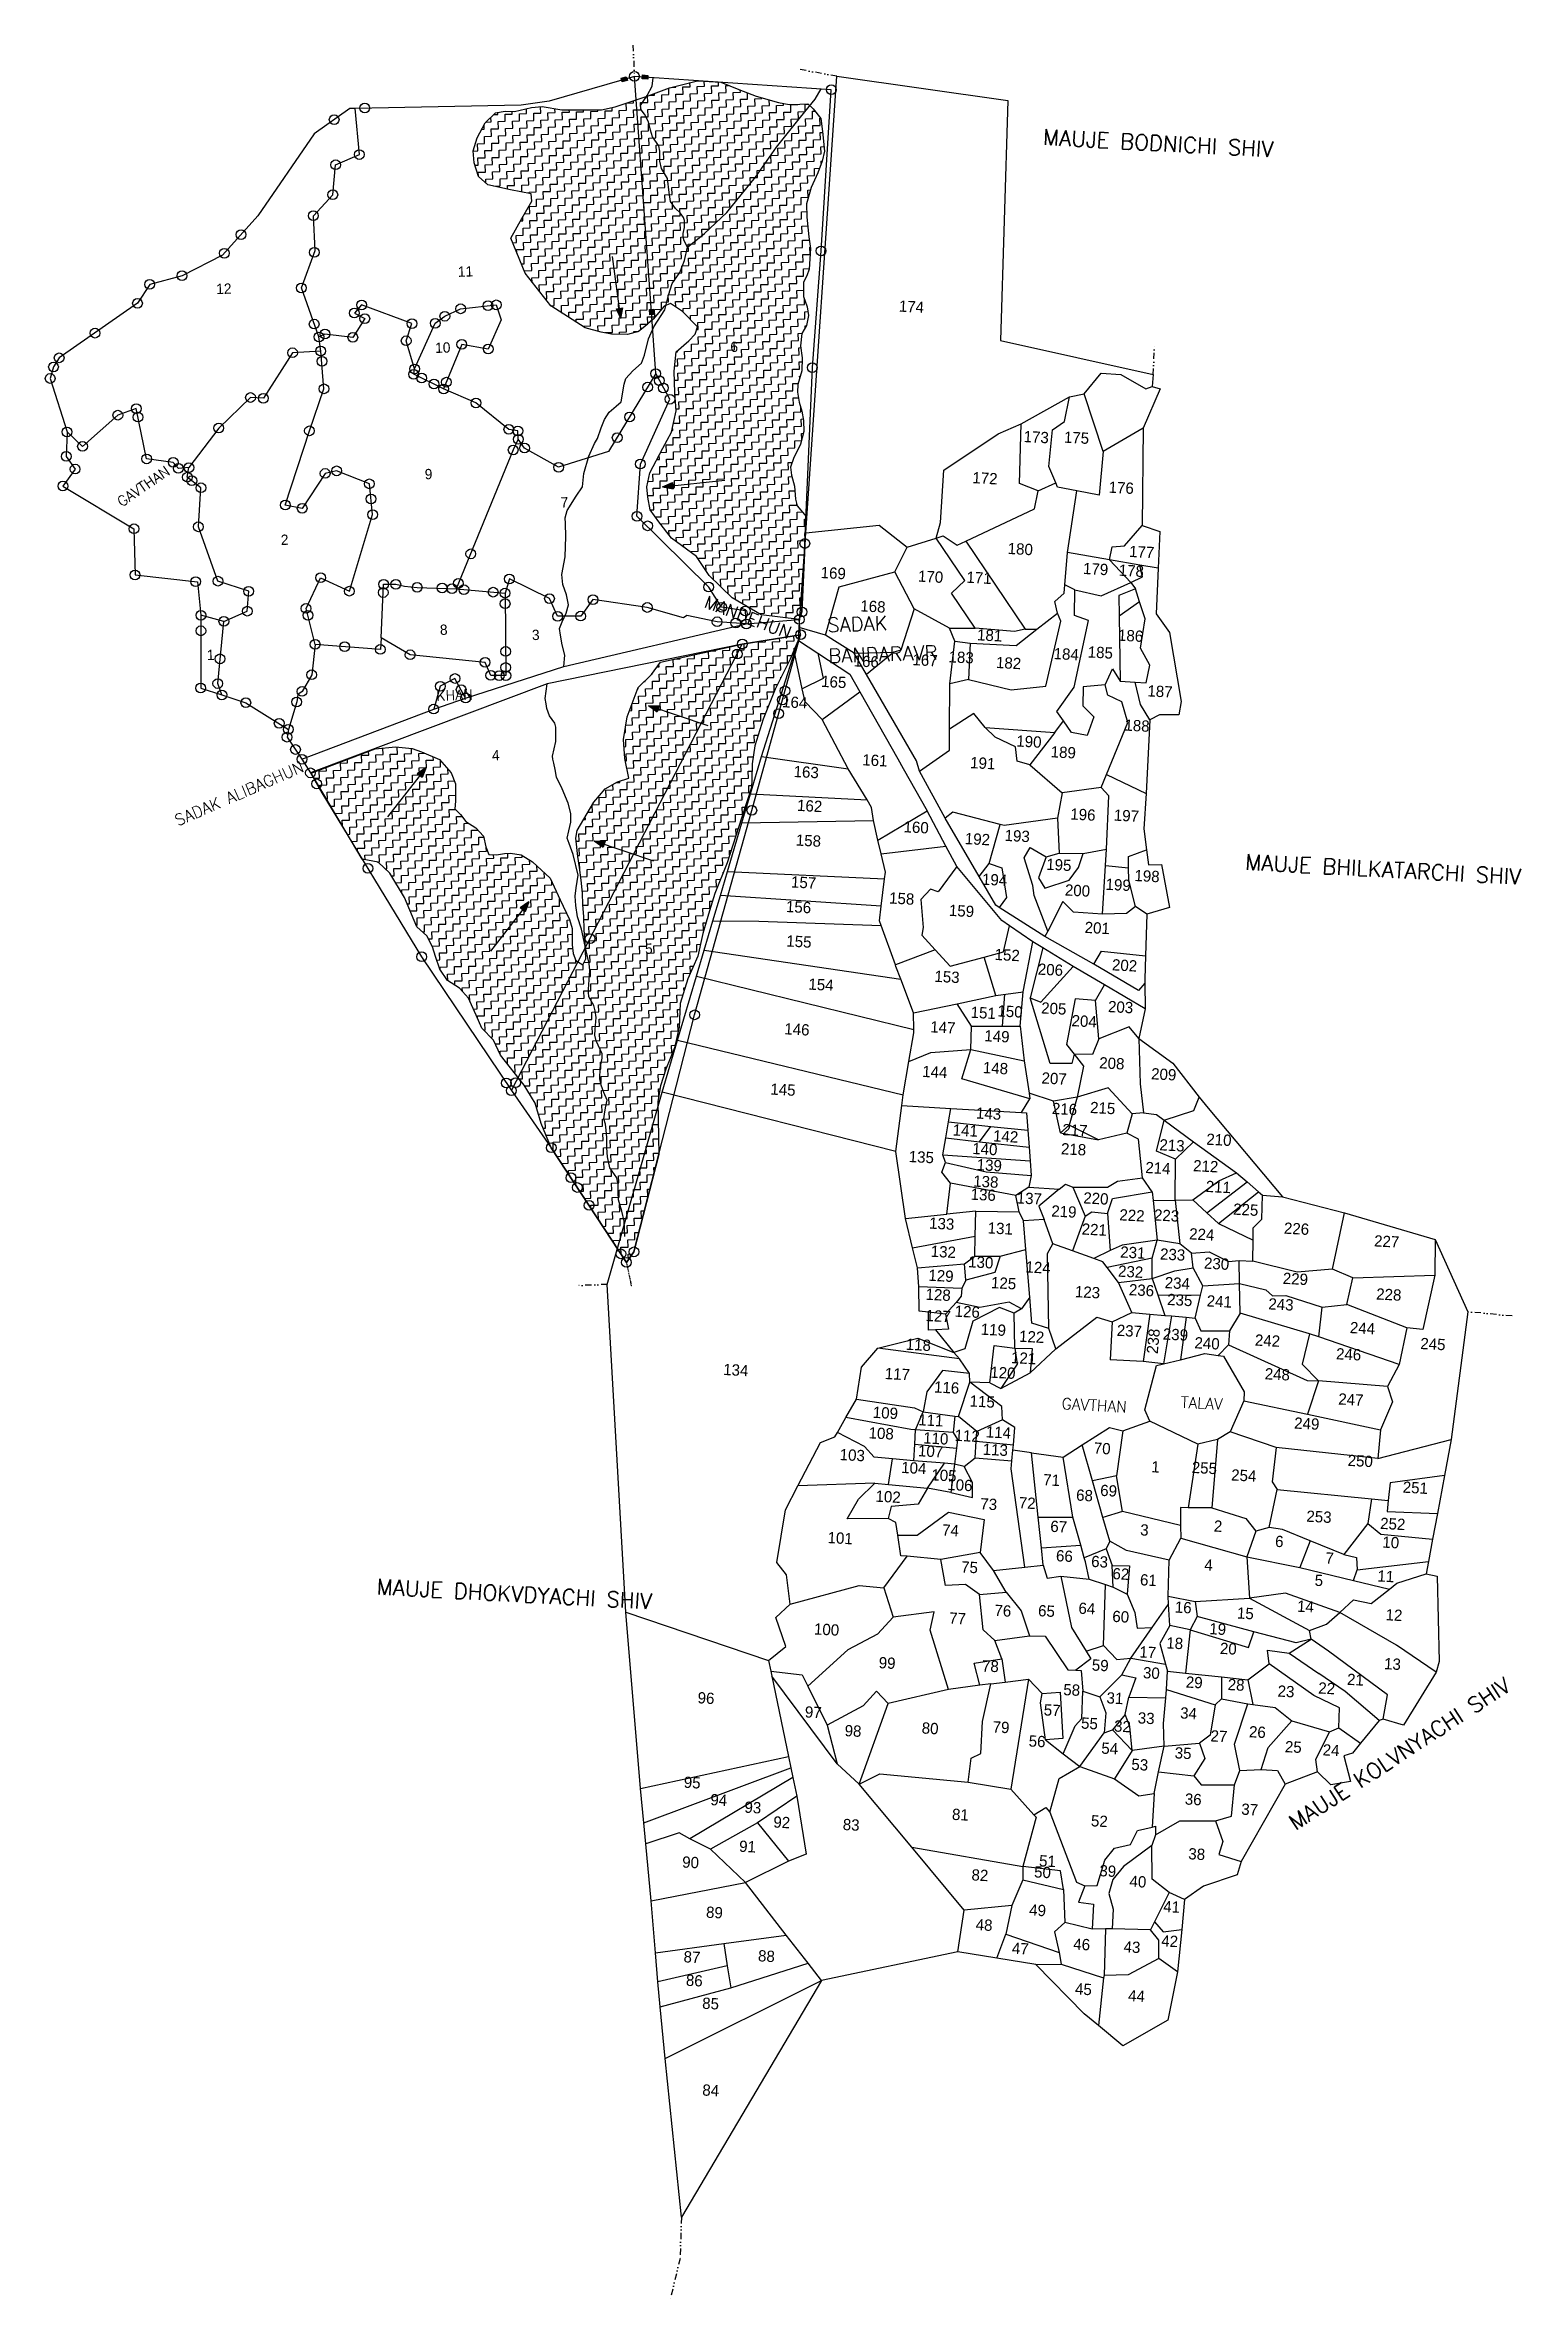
# Model space of a CAD drawing. Header units: metres. Extents: x 278270 to 279465, y 2078206 to 2080031.
import ezdxf
from ezdxf.enums import TextEntityAlignment as Align

# ---------------------------------------------------------------- set-up
doc = ezdxf.new("R2010")
doc.units = ezdxf.units.M
doc.linetypes.add('DIVIDE', pattern=[1.25, 0.5, -0.25, 0, -0.25, 0, -0.25])
for name, color, linetype in [('LINE_WATER', 4, 'Continuous'), ('OFF', 1, 'Continuous'), ('POLY_HATCH', 12, 'Continuous'), ('POLY_PARCEL', 6, 'Continuous'), ('POLY_ROAD', 30, 'Continuous'), ('POLY_WATER', 4, 'Continuous'), ('SYM_STONE', 1, 'Continuous'), ('TEXT_MAPIN', 7, 'Continuous'), ('TEXT_MAPOUT', 7, 'Continuous'), ('TEXT_PARCEL', 7, 'Continuous'), ('V_BOUND_LINE', 7, 'Continuous'), ('V_DIVIDE_LINE', 7, 'DIVIDE')]:
    doc.layers.add(name, color=color, linetype=linetype)
doc.styles.get("Standard").update_dxf_attribs({"font": 'simplex.shx'})
doc.styles.add('TEXT_MAP', font='')
doc.styles.get('TEXT_MAP').set_extended_font_data('Kruti Dev 050')

msp = doc.modelspace()

# ---------------------------------------------------------------- texts
at = {"layer": 'TEXT_MAPIN'}
for s, height, rotation, p in [('GAVTHAN', 8.33, 34.429, (278331.9, 2079656.4)), ('KHAN', 8.33, 1.8809, (278586.7, 2079499.8)), ('GAVTHAN', 9.12, 356.9039, (279092.6, 2078926.4)), ('TALAV', 9.12, 356.9039, (279189, 2078927.6))]:
    msp.add_text(s, height=height, rotation=rotation, dxfattribs=at).set_placement(p)
at = {"layer": 'TEXT_MAPOUT'}
for s, height, rotation, p in [('MAUJE BODNICHI SHIV', 12.663, 356.9039, (279077.5, 2079950)), ('MANDEHUN', 10.13, 339.3211, (278802.5, 2079575.7)), ('SADAK', 11.57, 1.8809, (278903.3, 2079555.4)), ('BANDARAVR', 11.57, 1.8809, (278904.1, 2079530.4)), ('SADAK ALIBAGHUN', 9.257, 23.5003, (278377.4, 2079398.2)), ('MAUJE BHILKATARCHI SHIV', 12.663, 356.9039, (279241.2, 2079363.1)), ('MAUJE DHOKVDYACHI SHIV', 12.663, 356.9039, (278538.1, 2078776.4)), ('MAUJE KOLVNYACHI SHIV', 12.663, 33.1722, (279282.2, 2078584.8))]:
    msp.add_text(s, height=height, rotation=rotation, dxfattribs=at).set_placement(p)
at = {"layer": 'TEXT_PARCEL', "style": 'TEXT_MAP'}
for s, p in [('12', (278414.6, 2079833.5)), ('11', (278610.2, 2079847.4)), ('10', (278591.8, 2079785.8)), ('6', (278827.7, 2079786.4)), ('9', (278580.3, 2079683.4)), ('7', (278690.3, 2079660.5)), ('2', (278463.8, 2079630.3)), ('8', (278592.6, 2079557.4)), ('3', (278667.1, 2079553.2)), ('1', (278403.9, 2079537)), ('4', (278634.7, 2079455.7)), ('5', (278758.6, 2079299.1))]:
    msp.add_text(s, height=8.33, rotation=1.8809, dxfattribs=at).set_placement(p, align=Align.MIDDLE)
for s, rotation, p in [('174', 356.9039, (278971, 2079814.4)), ('173', 356.9039, (279072, 2079708.8)), ('175', 356.9039, (279104.6, 2079708.3)), ('172', 356.9039, (279030.5, 2079675.5)), ('176', 356.9039, (279140.8, 2079667.8)), ('180', 356.9039, (279059.1, 2079618.2)), ('177', 356.9039, (279157.4, 2079615.8)), ('169', 356.9039, (278907.7, 2079598.7)), ('170', 356.9039, (278986.5, 2079595.8)), ('171', 356.9039, (279025.7, 2079594.9)), ('179', 356.9039, (279120.1, 2079602)), ('178', 356.9039, (279149, 2079600.6)), ('168', 356.9039, (278939.8, 2079571.7)), ('181', 356.9039, (279034.3, 2079548.3)), ('186', 356.9039, (279148.4, 2079548)), ('166', 356.9039, (278934.4, 2079527.2)), ('167', 356.9039, (278982, 2079528.2)), ('183', 356.9039, (279011.2, 2079530.5)), ('182', 356.9039, (279049.6, 2079525.9)), ('184', 356.9039, (279096.3, 2079533.1)), ('185', 356.9039, (279123.9, 2079534.4)), ('165', 356.9039, (278908.1, 2079510.6)), ('187', 356.9039, (279172.2, 2079502.9)), ('164', 356.9039, (278876.5, 2079494.1)), ('190', 356.9039, (279066.1, 2079462.3)), ('188', 356.9039, (279153.6, 2079475.2)), ('161', 356.9039, (278941.4, 2079447.1)), ('191', 356.9039, (279028.7, 2079444.8)), ('189', 356.9039, (279093.9, 2079453.6)), ('163', 356.9039, (278885.8, 2079437.6)), ('162', 356.9039, (278888.6, 2079410.2)), ('160', 356.9039, (278974.8, 2079392.9)), ('196', 356.9039, (279109.8, 2079403.2)), ('197', 356.9039, (279145, 2079402.3)), ('158', 356.9039, (278887.6, 2079382.1)), ('192', 356.9039, (279024.4, 2079383.3)), ('193', 356.9039, (279056.6, 2079385.9)), ('195', 356.9039, (279090.3, 2079362.5)), ('198', 356.9039, (279161.7, 2079353.4)), ('157', 356.9039, (278883.7, 2079348.2)), ('158', 356.9039, (278963.1, 2079335.2)), ('194', 356.9039, (279038.3, 2079350.4)), ('200', 356.9039, (279105.4, 2079341.7)), ('199', 356.9039, (279138.3, 2079346.3)), ('156', 356.9039, (278879.6, 2079328.3)), ('159', 356.9039, (279011.5, 2079325.2)), ('155', 356.9039, (278879.9, 2079300.4)), ('201', 356.9039, (279121.4, 2079311.4)), ('152', 356.9039, (279048.5, 2079289.5)), ('202', 356.9039, (279143.5, 2079281.1)), ('154', 356.9039, (278897.8, 2079265.5)), ('153', 356.9039, (278999.8, 2079271.8)), ('206', 356.9039, (279083.5, 2079277.6)), ('151', 356.9039, (279029.1, 2079242.7)), ('150', 356.9039, (279050.8, 2079243.8)), ('205', 356.9039, (279086.2, 2079246.2)), ('203', 356.9039, (279140.3, 2079247.3)), ('146', 356.9039, (278878.3, 2079229.3)), ('147', 356.9039, (278996.4, 2079230.9)), ('204', 356.9039, (279110.8, 2079235.9)), ('149', 356.9039, (279040.2, 2079223.7)), ('144', 356.9039, (278989.9, 2079194.8)), ('148', 356.9039, (279039, 2079197.9)), ('207', 356.9039, (279086.5, 2079189.5)), ('208', 356.9039, (279133.2, 2079201.8)), ('209', 356.9039, (279175.2, 2079192.9)), ('145', 356.9039, (278867, 2079180.5)), ('143', 356.9039, (279033.4, 2079161.1)), ('216', 356.9039, (279094.9, 2079164.8)), ('215', 356.9039, (279125.8, 2079165.6)), ('141', 356.9039, (279014.6, 2079147.4)), ('142', 356.9039, (279047.3, 2079142.6)), ('217', 356.9039, (279103.3, 2079147.7)), ('213', 356.9039, (279181.9, 2079135.4)), ('210', 356.9039, (279219.9, 2079139.9)), ('135', 356.9039, (278979, 2079125.9)), ('140', 356.9039, (279030.4, 2079132.4)), ('139', 356.9039, (279034, 2079119.3)), ('218', 356.9039, (279102.2, 2079132.2)), ('214', 356.9039, (279170.5, 2079117)), ('212', 356.9039, (279209.2, 2079118.5)), ('138', 356.9039, (279031.2, 2079106)), ('211', 356.9039, (279219.4, 2079101.7)), ('136', 356.9039, (279029.1, 2079095.4)), ('137', 356.9039, (279066.4, 2079092.4)), ('219', 356.9039, (279094.4, 2079081.8)), ('220', 356.9039, (279120.3, 2079092.4)), ('222', 356.9039, (279149.5, 2079078.7)), ('223', 356.9039, (279177.5, 2079078.6)), ('225', 356.9039, (279241.6, 2079083.3)), ('133', 356.9039, (278995.5, 2079072)), ('131', 356.9039, (279042.9, 2079068.1)), ('221', 356.9039, (279119, 2079067.2)), ('224', 356.9039, (279206, 2079063.3)), ('226', 356.9039, (279282.7, 2079067.9)), ('132', 356.9039, (278996.8, 2079049.2)), ('231', 356.9039, (279150.2, 2079048.6)), ('233', 356.9039, (279182.4, 2079047)), ('227', 356.9039, (279355.7, 2079057.6)), ('129', 356.9039, (278994.9, 2079029.8)), ('130', 356.9039, (279027.1, 2079040.7)), ('125', 356.9039, (279045.6, 2079023.8)), ('124', 356.9039, (279073.5, 2079036.5)), ('232', 356.9039, (279148.4, 2079033.1)), ('234', 356.9039, (279186.2, 2079023.8)), ('230', 356.9039, (279218, 2079039.6)), ('229', 356.9039, (279281.8, 2079027.3)), ('128', 356.9039, (278992.6, 2079014.4)), ('123', 356.9039, (279113.5, 2079016.5)), ('236', 356.9039, (279157.2, 2079018.1)), ('235', 356.9039, (279188.2, 2079010.2)), ('241', 356.9039, (279220.2, 2079009)), ('243', 356.9039, (279270.1, 2079006.6)), ('228', 356.9039, (279357.4, 2079014.6)), ('127', 356.9039, (278992.6, 2078997.2)), ('126', 356.9039, (279016.2, 2079000.7)), ('244', 356.9039, (279336.1, 2078987.4)), ('118', 356.9039, (278976.6, 2078973.9)), ('119', 356.9039, (279037.3, 2078986.1)), ('122', 356.9039, (279068.3, 2078980.4)), ('237', 356.9039, (279147.4, 2078985.2)), ('238', 84.6134, (279171.5, 2078980.9)), ('239', 356.9039, (279184.7, 2078982.2)), ('240', 356.9039, (279210.3, 2078975.1)), ('242', 356.9039, (279259.2, 2078977.3)), ('245', 356.9039, (279393.1, 2078974.5)), ('134', 356.9039, (278828.8, 2078953.5)), ('120', 356.9039, (279045, 2078951.3)), ('121', 356.9039, (279061.8, 2078963.1)), ('246', 356.9039, (279324.9, 2078966.2)), ('117', 356.9039, (278959.6, 2078950.2)), ('116', 356.9039, (278999.5, 2078939.3)), ('248', 356.9039, (279267.2, 2078950)), ('109', 356.9039, (278949.9, 2078918.8)), ('115', 356.9039, (279028.3, 2078928)), ('247', 356.9039, (279326.7, 2078929.6)), ('108', 356.9039, (278946.5, 2078902.2)), ('111', 356.9039, (278986.7, 2078912.8)), ('110', 356.9039, (278990.7, 2078898.1)), ('112', 356.9039, (279016.1, 2078900.2)), ('114', 356.9039, (279041.4, 2078903)), ('249', 356.9039, (279291, 2078910.1)), ('103', 356.9039, (278923.1, 2078884.6)), ('107', 356.9039, (278986.5, 2078887.7)), ('113', 356.9039, (279038.9, 2078888.9)), ('70', 356.9039, (279125.4, 2078890)), ('250', 356.9039, (279334.3, 2078879.9)), ('104', 356.9039, (278972.9, 2078874.2)), ('105', 356.9039, (278997.3, 2078868.2)), ('106', 356.9039, (279010.2, 2078860.4)), ('71', 356.9039, (279084.4, 2078864.4)), ('1', 356.9039, (279168.6, 2078875.1)), ('255', 356.9039, (279208.1, 2078874.2)), ('254', 356.9039, (279240, 2078868.1)), ('102', 356.9039, (278952.1, 2078850.9)), ('73', 356.9039, (279033.5, 2078844.9)), ('72', 356.9039, (279064.7, 2078845.8)), ('68', 356.9039, (279111.1, 2078852)), ('69', 356.9039, (279130.6, 2078855.8)), ('251', 356.9039, (279378.9, 2078858.2)), ('74', 356.9039, (279002.6, 2078823.7)), ('67', 356.9039, (279090.2, 2078826.7)), ('3', 356.9039, (279159.6, 2078824)), ('2', 356.9039, (279219.2, 2078827.1)), ('253', 356.9039, (279300.9, 2078834.7)), ('252', 356.9039, (279360.6, 2078828.9)), ('101', 356.9039, (278913.3, 2078817.4)), ('6', 356.9039, (279268.8, 2078814.7)), ('10', 356.9039, (279359, 2078813.9)), ('75', 356.9039, (279018, 2078793.8)), ('66', 356.9039, (279094.8, 2078802.9)), ('63', 356.9039, (279123.3, 2078798.3)), ('62', 356.9039, (279140.5, 2078788.4)), ('4', 356.9039, (279211.5, 2078795.6)), ('7', 356.9039, (279309.5, 2078801.2)), ('61', 356.9039, (279162.8, 2078783.4)), ('5', 356.9039, (279300.8, 2078783.2)), ('11', 356.9039, (279355, 2078786.5)), ('77', 356.9039, (279008.3, 2078752.4)), ('76', 356.9039, (279045, 2078758.6)), ('65', 356.9039, (279080.3, 2078758.4)), ('64', 356.9039, (279113, 2078760.4)), ('60', 356.9039, (279140.4, 2078753.8)), ('16', 356.9039, (279191, 2078761.3)), ('15', 356.9039, (279241.3, 2078756.5)), ('14', 356.9039, (279290, 2078762)), ('12', 356.9039, (279361.6, 2078755.1)), ('100', 356.9039, (278902.3, 2078743.4)), ('18', 356.9039, (279184.1, 2078732.3)), ('19', 356.9039, (279218.9, 2078743.8)), ('99', 356.9039, (278951.3, 2078716.3)), ('78', 356.9039, (279034.9, 2078713.7)), ('59', 356.9039, (279123.8, 2078714.4)), ('17', 356.9039, (279162.3, 2078725)), ('20', 356.9039, (279227.5, 2078727.9)), ('13', 356.9039, (279360.4, 2078715.5)), ('30', 356.9039, (279165.2, 2078708.2)), ('29', 356.9039, (279199.9, 2078700.6)), ('28', 356.9039, (279233.8, 2078698.6)), ('22', 356.9039, (279307.1, 2078695.8)), ('21', 356.9039, (279330.4, 2078702.8)), ('96', 356.9039, (278804.7, 2078687.9)), ('57', 356.9039, (279084.9, 2078678.1)), ('58', 356.9039, (279100.7, 2078694.5)), ('31', 356.9039, (279135.7, 2078687.8)), ('23', 356.9039, (279274.2, 2078693.3)), ('97', 356.9039, (278891.5, 2078676.4)), ('98', 356.9039, (278923.7, 2078661.3)), ('80', 356.9039, (278986.1, 2078663.4)), ('79', 356.9039, (279043.5, 2078664.3)), ('55', 356.9039, (279115.1, 2078667.4)), ('32', 356.9039, (279141.8, 2078665)), ('33', 356.9039, (279161, 2078671.6)), ('34', 356.9039, (279195.3, 2078675.6)), ('26', 356.9039, (279251, 2078660.4)), ('56', 356.9039, (279072.7, 2078652.9)), ('54', 356.9039, (279131.5, 2078647.1)), ('35', 356.9039, (279190.9, 2078643.3)), ('27', 356.9039, (279219.9, 2078657)), ('25', 356.9039, (279280.1, 2078648.3)), ('24', 356.9039, (279310.7, 2078645.7)), ('53', 356.9039, (279155.8, 2078634)), ('95', 356.9039, (278793.5, 2078619.5)), ('94', 356.9039, (278815, 2078605.4)), ('36', 356.9039, (279199.1, 2078605.9)), ('93', 356.9039, (278842.6, 2078599.3)), ('92', 356.9039, (278866, 2078587.3)), ('81', 356.9039, (279010.6, 2078593.5)), ('52', 356.9039, (279123.1, 2078588.3)), ('37', 356.9039, (279244.8, 2078597.7)), ('91', 356.9039, (278838.3, 2078567.7)), ('83', 356.9039, (278922.2, 2078585.3)), ('90', 356.9039, (278792.2, 2078554.9)), ('51', 356.9039, (279081.1, 2078555.9)), ('38', 356.9039, (279201.9, 2078561.6)), ('82', 356.9039, (279026.4, 2078544.5)), ('50', 356.9039, (279077.1, 2078546.9)), ('39', 356.9039, (279129.9, 2078547.9)), ('40', 356.9039, (279154.3, 2078539.3)), ('89', 356.9039, (278811.5, 2078514.3)), ('49', 356.9039, (279073.1, 2078516.1)), ('41', 356.9039, (279181.6, 2078518.9)), ('48', 356.9039, (279029.8, 2078504.2)), ('87', 356.9039, (278793.3, 2078478.2)), ('88', 356.9039, (278853.6, 2078479)), ('47', 356.9039, (279059.1, 2078485.1)), ('46', 356.9039, (279108.8, 2078488.5)), ('43', 356.9039, (279149.5, 2078486.3)), ('42', 356.9039, (279180, 2078491.1)), ('86', 356.9039, (278795.2, 2078459.2)), ('85', 356.9039, (278808.4, 2078440.6)), ('45', 356.9039, (279110.2, 2078452.2)), ('44', 356.9039, (279153.2, 2078446.7)), ('84', 356.9039, (278808.5, 2078370.3))]:
    msp.add_text(s, height=9.12, rotation=rotation, dxfattribs=at).set_placement(p, align=Align.CENTER)

# ---------------------------------------------------------------- blocks, each defined once
blk = doc.blocks.new('STONE')
blk.add_circle((0, 0), 0.851)

# ---------------------------------------------------------------- hatches: boundary and pattern name
for points in [[(278736.2, 2080003.8), (278737, 2080000.9), (278741.3, 2080002.1), (278740.4, 2080005.1)], [(278757.7, 2080003.1), (278757.9, 2080006.2), (278753.5, 2080006.5), (278753.3, 2080003.4)], [(278762.1, 2079816.9), (278759.1, 2079816.7), (278759.4, 2079812.3), (278762.4, 2079812.5)]]:
    msp.add_hatch(color=256).paths.add_polyline_path(points)
h = msp.add_hatch(color=256)
h.paths.add_polyline_path([(278734.9, 2079817.6), (278732.4, 2079817.3), (278736, 2079809.3)])
h.paths.add_polyline_path([(278736, 2079809.3), (278737.5, 2079818), (278734.9, 2079817.6)])
h = msp.add_hatch(color=256)
h.paths.add_polyline_path([(278778, 2079674), (278777.7, 2079676.5), (278769.6, 2079673)])
h.paths.add_polyline_path([(278769.6, 2079673), (278778.3, 2079671.4), (278778, 2079674)])
h = msp.add_hatch(color=256)
h.paths.add_polyline_path([(278766.3, 2079493.4), (278767.1, 2079495.8), (278758.3, 2079496.1)])
h.paths.add_polyline_path([(278758.3, 2079496.1), (278765.5, 2079491), (278766.3, 2079493.4)])
h = msp.add_hatch(color=256)
h.paths.add_polyline_path([(278573.1, 2079439.3), (278575.1, 2079437.7), (278578.3, 2079445.9)])
h.paths.add_polyline_path([(278578.3, 2079445.9), (278571, 2079440.8), (278573.1, 2079439.3)])
h = msp.add_hatch(color=256)
h.paths.add_polyline_path([(278722.4, 2079383.7), (278723.3, 2079386.2), (278714.4, 2079386.4)])
h.paths.add_polyline_path([(278714.4, 2079386.4), (278721.6, 2079381.3), (278722.4, 2079383.7)])
h = msp.add_hatch(color=256)
h.paths.add_polyline_path([(278656.4, 2079330.6), (278658.5, 2079329), (278661.6, 2079337.2)])
h.paths.add_polyline_path([(278661.6, 2079337.2), (278654.4, 2079332.2), (278656.4, 2079330.6)])

# ---------------------------------------------------------------- linework, layer by layer
for points in [[(278741.3, 2080002.1), (278737, 2080000.9), (278736.2, 2080003.8), (278740.4, 2080005.1)], [(278753.5, 2080006.5), (278757.9, 2080006.2), (278757.7, 2080003.1), (278753.3, 2080003.4)], [(278759.4, 2079812.3), (278759.1, 2079816.7), (278762.1, 2079816.9), (278762.4, 2079812.5)]]:
    msp.add_lwpolyline(points, close=True)
for points in [[(278736, 2079809.3), (278729.3, 2079859.6)], [(278732.4, 2079817.3), (278737.5, 2079818)], [(278736, 2079809.3), (278737.5, 2079818)], [(278736, 2079809.3), (278732.4, 2079817.3)], [(278769.6, 2079673), (278820.1, 2079678.6)], [(278769.6, 2079673), (278777.7, 2079676.5)], [(278769.6, 2079673), (278778.3, 2079671.4)], [(278777.7, 2079676.5), (278778.3, 2079671.4)], [(278758.3, 2079496.1), (278806.4, 2079479.8)], [(278758.3, 2079496.1), (278765.5, 2079491)], [(278758.3, 2079496.1), (278767.1, 2079495.8)], [(278767.1, 2079495.8), (278765.5, 2079491)], [(278578.3, 2079445.9), (278547.1, 2079405.9)], [(278578.3, 2079445.9), (278571, 2079440.8)], [(278575.1, 2079437.7), (278571, 2079440.8)], [(278578.3, 2079445.9), (278575.1, 2079437.7)], [(278714.4, 2079386.4), (278762.5, 2079370.2)], [(278714.4, 2079386.4), (278721.6, 2079381.3)], [(278714.4, 2079386.4), (278723.3, 2079386.2)], [(278723.3, 2079386.2), (278721.6, 2079381.3)], [(278661.6, 2079337.2), (278630.4, 2079297.2)], [(278661.6, 2079337.2), (278654.4, 2079332.2)], [(278658.5, 2079329), (278654.4, 2079332.2)], [(278661.6, 2079337.2), (278658.5, 2079329)]]:
    msp.add_lwpolyline(points)
for centre in [(278747, 2080005.4), (278528.7, 2079979.7), (278906.3, 2079994.6), (278503.9, 2079970.4), (278524.3, 2079942.1), (278505.1, 2079933.8), (278502.8, 2079909.6), (278487.1, 2079892.6), (278428.5, 2079877.3), (278415, 2079862.2), (278487.9, 2079862.9), (278898, 2079864.1), (278354.6, 2079837), (278380.8, 2079844), (278477.4, 2079834.1), (278344.7, 2079821.7), (278520.3, 2079813.8), (278526.1, 2079820.3), (278606.3, 2079817.2), (278628.5, 2079819.7), (278635.1, 2079820.4), (278310.3, 2079797.5), (278487.7, 2079804.8), (278496.4, 2079796.8), (278528.7, 2079809.3), (278566.9, 2079805.2), (278585.7, 2079805.5), (278593.5, 2079811.2), (278281.3, 2079777.5), (278470.2, 2079781.6), (278491.6, 2079794.4), (278493, 2079783), (278519, 2079794.1), (278562.2, 2079791.3), (278607.2, 2079788.4), (278628.6, 2079784.6), (278494, 2079774.7), (278568.3, 2079764.2), (278569, 2079768.5), (278574.7, 2079761.1), (278764.2, 2079764.7), (278767.2, 2079759.1), (278891, 2079769.6), (278436.2, 2079745.4), (278446.6, 2079744.8), (278495.6, 2079752.4), (278584.7, 2079756.3), (278592.5, 2079752.3), (278594.7, 2079757.8), (278618.7, 2079741), (278757.7, 2079753.8), (278770.3, 2079753.1), (278775.7, 2079744), (278328.8, 2079731.1), (278343.7, 2079736.4), (278345.1, 2079729.5), (278743, 2079729.6), (278287.7, 2079717.5), (278300.2, 2079705.8), (278410.5, 2079720.7), (278483.9, 2079718.4), (278645.3, 2079719.6), (278652.6, 2079718.3), (278652.9, 2079711.6), (278658, 2079704.5), (278733, 2079712.9), (278287, 2079697.7), (278294.2, 2079687.4), (278352.1, 2079695.7), (278373.6, 2079692.9), (278377.8, 2079688), (278386.3, 2079688.6), (278648.8, 2079702.9), (278685.6, 2079688.9), (278751.8, 2079691.5), (278284.3, 2079673.7), (278385, 2079680.9), (278388.7, 2079678), (278396.1, 2079672.3), (278496.6, 2079683.9), (278505.9, 2079686), (278532.4, 2079675.5), (278464.3, 2079658.3), (278478, 2079655.6), (278533.7, 2079663.3), (278535, 2079650.6), (278341.8, 2079639.1), (278394, 2079640.7), (278749, 2079649.2), (278757.6, 2079641.5), (278614.5, 2079618.8), (278884.9, 2079627.2), (278342.7, 2079601.7), (278391.8, 2079596.3), (278409.8, 2079596.7), (278492.9, 2079599.5), (278604.5, 2079594.9), (278645.7, 2079598.5), (278434.7, 2079588.5), (278516.2, 2079588.6), (278543.6, 2079587.5), (278543.9, 2079594.2), (278553.8, 2079594.2), (278571.1, 2079591.7), (278591.3, 2079591.1), (278599.3, 2079590.6), (278608.9, 2079589.9), (278632.6, 2079587.8), (278642.2, 2079587), (278642.3, 2079578.4), (278678.2, 2079582.6), (278713.4, 2079581.8), (278807.1, 2079591.9), (278396, 2079569.1), (278414.6, 2079564.1), (278433.6, 2079572.4), (278481.1, 2079574.6), (278482.7, 2079569.1), (278684.8, 2079568.3), (278703.5, 2079568.4), (278757.4, 2079575.4), (278813.9, 2079563.8), (278817.5, 2079575.6), (278829, 2079562.9), (278836.8, 2079572.6), (278837.5, 2079562.1), (278880.4, 2079565.7), (278882.6, 2079571.8), (278396, 2079556.5), (278488.5, 2079545.5), (278512.4, 2079543.7), (278541.3, 2079541.4), (278834.3, 2079545.8), (278881.5, 2079553.3), (278411.5, 2079533.8), (278565.4, 2079537.1), (278626.1, 2079530.9), (278642.7, 2079539.8), (278642.8, 2079526.8), (278830.2, 2079537.8), (278395.9, 2079510.2), (278409.7, 2079513.8), (278413, 2079504.6), (278477.9, 2079507.4), (278485.7, 2079520.9), (278589.8, 2079511.6), (278601.7, 2079517.9), (278606.7, 2079508.9), (278630.7, 2079520.4), (278637.5, 2079520.2), (278642.9, 2079520.2), (278868.9, 2079507.9), (278432.4, 2079498.3), (278473.6, 2079498.9), (278584.5, 2079493.1), (278610.3, 2079502.1), (278863.8, 2079489.5), (278866.8, 2079500.5), (278459.4, 2079481.6), (278465.8, 2079470.4), (278466.8, 2079476.7), (278472.6, 2079460.4), (278477.8, 2079452.5), (278484.7, 2079441.5), (278489.8, 2079432.6), (278842, 2079411.1), (278531.2, 2079364.2), (278711.1, 2079307.3), (278574.7, 2079292.6), (278795.7, 2079245.6), (278643.3, 2079190.4), (278647.4, 2079184.2), (278650.8, 2079190.7), (278679.6, 2079138), (278695.6, 2079113.7), (278700.7, 2079105.8), (278710.3, 2079091.3), (278736, 2079052.1), (278746.6, 2079053.7), (278740.5, 2079045.2)]:
    msp.add_circle(centre, 3.94)
at = {"layer": 'LINE_WATER'}
for p, q in [((278761.2, 2079997.5), (278762.2, 2080004.3)), ((278752, 2079981.8), (278757.2, 2079989.8)), ((278757.2, 2079989.8), (278761.2, 2079997.5)), ((278881.4, 2079972.3), (278893.3, 2079986.9)), ((278893.3, 2079986.9), (278898.2, 2079995.2)), ((278752.4, 2079978.4), (278752, 2079981.8)), ((278755.1, 2079974.8), (278752.4, 2079978.4)), ((278758.4, 2079968.7), (278755.1, 2079974.8)), ((278760, 2079961.9), (278758.4, 2079968.7)), ((278861.9, 2079948), (278881.4, 2079972.3)), ((278761.5, 2079956.5), (278760, 2079961.9)), ((278766.7, 2079949.1), (278761.5, 2079956.5)), ((278767.6, 2079944.7), (278766.7, 2079949.1)), ((278845.1, 2079923.9), (278861.9, 2079948)), ((278767.6, 2079936.6), (278767.6, 2079944.7)), ((278768.8, 2079930.9), (278767.6, 2079936.6)), ((278773.8, 2079922.7), (278768.8, 2079930.9)), ((278775.2, 2079911.3), (278773.8, 2079922.7)), ((278776.2, 2079904.2), (278775.2, 2079911.3)), ((278821.8, 2079895.2), (278845.1, 2079923.9)), ((278780.1, 2079898.5), (278776.2, 2079904.2)), ((278784.1, 2079895), (278780.1, 2079898.5)), ((278786.8, 2079891.1), (278784.1, 2079895)), ((278787.5, 2079888.6), (278786.8, 2079891.1)), ((278803.6, 2079878.3), (278821.8, 2079895.2)), ((278786.3, 2079875.2), (278786.5, 2079878.3)), ((278787.2, 2079872.1), (278786.3, 2079875.2)), ((278786.5, 2079878.3), (278787.4, 2079883.1)), ((278787.4, 2079883.1), (278787.5, 2079888.6)), ((278790, 2079867.2), (278803.6, 2079878.3)), ((278783.6, 2079846.7), (278787.5, 2079856.4)), ((278790, 2079867.2), (278787.2, 2079872.1)), ((278787.5, 2079856.4), (278790, 2079867.2)), ((278774.5, 2079828.3), (278777.6, 2079837.6)), ((278777.6, 2079837.6), (278783.6, 2079846.7)), ((278771.6, 2079816.4), (278774.5, 2079828.3)), ((278758.3, 2079793), (278762.6, 2079802.6)), ((278762.6, 2079802.6), (278771.6, 2079816.4)), ((278755.1, 2079779.6), (278758.3, 2079793)), ((278740.1, 2079760.9), (278745.6, 2079767)), ((278745.6, 2079767), (278752.8, 2079773.1)), ((278752.8, 2079773.1), (278755.1, 2079779.6)), ((278736.1, 2079741.9), (278738.7, 2079756.2)), ((278738.7, 2079756.2), (278740.1, 2079760.9)), ((278720.1, 2079720.9), (278722.7, 2079727.6)), ((278722.7, 2079727.6), (278726.4, 2079733.6)), ((278726.4, 2079733.6), (278732.1, 2079738.4)), ((278732.1, 2079738.4), (278736.1, 2079741.9)), ((278714.7, 2079708.2), (278717.1, 2079712.1)), ((278717.1, 2079712.1), (278720.1, 2079720.9)), ((278706, 2079683.8), (278710.1, 2079697.8)), ((278710.1, 2079697.8), (278714.7, 2079708.2)), ((278699.7, 2079665.4), (278704.8, 2079673)), ((278704.8, 2079673), (278706, 2079683.8)), ((278691, 2079648), (278692.6, 2079653.9)), ((278692.6, 2079653.9), (278699.7, 2079665.4)), ((278691.2, 2079643.4), (278691, 2079648)), ((278691.5, 2079632.9), (278691.2, 2079643.4)), ((278691, 2079616.5), (278691.5, 2079632.9)), ((278688.1, 2079602.2), (278691, 2079616.5)), ((278689.1, 2079594), (278688.1, 2079602.2)), ((278692, 2079585.7), (278689.1, 2079594)), ((278693.5, 2079577.5), (278692, 2079585.7)), ((278686.4, 2079558.5), (278688.5, 2079563.8)), ((278688.5, 2079563.8), (278691.7, 2079570.9)), ((278691.7, 2079570.9), (278693.5, 2079577.5)), ((278687.1, 2079553.1), (278686.4, 2079558.5)), ((278688.4, 2079545.1), (278687.1, 2079553.1)), ((278690.5, 2079536.7), (278688.4, 2079545.1)), ((278689.8, 2079527.7), (278690.5, 2079536.7)), ((278674.7, 2079501.6), (278676.2, 2079513.6)), ((278675.4, 2079497.5), (278674.7, 2079501.6)), ((278676, 2079493.6), (278675.4, 2079497.5)), ((278678.3, 2079487.7), (278676, 2079493.6)), ((278682.4, 2079481.6), (278678.3, 2079487.7)), ((278683.3, 2079478.5), (278682.4, 2079481.6)), ((278683.4, 2079473.8), (278683.3, 2079478.5)), ((278683.4, 2079466.8), (278683.4, 2079473.8)), ((278680.6, 2079455), (278683.4, 2079466.8)), ((278680.9, 2079452.7), (278680.6, 2079455)), ((278681.8, 2079449.3), (278680.9, 2079452.7)), ((278682.7, 2079444.1), (278681.8, 2079449.3)), ((278683.9, 2079438.1), (278682.7, 2079444.1)), ((278688.5, 2079428.5), (278683.9, 2079438.1)), ((278693.4, 2079416.9), (278688.5, 2079428.5)), ((278695.4, 2079408.6), (278693.4, 2079416.9)), ((278693.9, 2079394.6), (278695.4, 2079401.7)), ((278695.4, 2079401.7), (278695.4, 2079408.6)), ((278692.5, 2079388.6), (278693.9, 2079394.6)), ((278694.2, 2079384.4), (278692.5, 2079388.6)), ((278697.5, 2079375.5), (278694.2, 2079384.4)), ((278701.5, 2079358.6), (278697.5, 2079375.5)), ((278699.1, 2079341.7), (278699.9, 2079348.3)), ((278699.9, 2079348.3), (278701.5, 2079358.6)), ((278699.6, 2079334), (278699.1, 2079341.7)), ((278700.9, 2079325), (278699.6, 2079334)), ((278704.2, 2079314.9), (278700.9, 2079325)), ((278707.8, 2079297.3), (278704.2, 2079314.9)), ((278710.4, 2079287.2), (278707.8, 2079297.3)), ((278709.8, 2079266.5), (278710.8, 2079281.5)), ((278710.8, 2079281.5), (278710.4, 2079287.2)), ((278709.7, 2079264), (278709.8, 2079266.5)), ((278710, 2079260.2), (278709.7, 2079264)), ((278714, 2079253.1), (278710, 2079260.2)), ((278715.2, 2079248.7), (278714, 2079253.1)), ((278714.8, 2079229.2), (278715.2, 2079233.8)), ((278716.1, 2079243.5), (278715.2, 2079248.7)), ((278715.2, 2079233.8), (278716.1, 2079243.5)), ((278716.1, 2079224.6), (278714.8, 2079229.2)), ((278720.8, 2079214.1), (278716.1, 2079224.6)), ((278719, 2079193.9), (278719.3, 2079202.3)), ((278719.3, 2079202.3), (278720.9, 2079210.6)), ((278720.9, 2079210.6), (278720.8, 2079214.1)), ((278720, 2079188.7), (278719, 2079193.9)), ((278722.3, 2079182.8), (278720, 2079188.7)), ((278725, 2079176.6), (278722.3, 2079182.8)), ((278722.2, 2079161.5), (278722.7, 2079165.1)), ((278723.5, 2079157), (278722.2, 2079161.5)), ((278722.7, 2079165.1), (278723.6, 2079170.3)), ((278723.6, 2079170.3), (278725, 2079176.6)), ((278724.2, 2079152.2), (278723.5, 2079157)), ((278724.7, 2079146.2), (278724.2, 2079152.2)), ((278724.7, 2079138), (278724.7, 2079146.2)), ((278725.2, 2079130.6), (278724.7, 2079138)), ((278727.1, 2079121.7), (278725.2, 2079130.6)), ((278732.8, 2079113.5), (278727.1, 2079121.7)), ((278733.8, 2079108.3), (278732.8, 2079113.5)), ((278733.8, 2079102), (278733.8, 2079108.3)), ((278734.2, 2079095.8), (278733.8, 2079102)), ((278736.7, 2079086.6), (278734.2, 2079095.8)), ((278738.6, 2079078.5), (278736.7, 2079086.6)), ((278739.3, 2079066.2), (278738.6, 2079078.5))]:
    msp.add_line(p, q, dxfattribs=at)
at = {"layer": 'OFF'}
for p, q in [((279067, 2079448.1), (279093.1, 2079425.3)), ((279166, 2079048.7), (279170.1, 2079063.2)), ((279052.5, 2078524.5), (279047.5, 2078501.4))]:
    msp.add_line(p, q, dxfattribs=at)
at = {"layer": 'POLY_HATCH'}
for p, q in [((278775.4, 2079996.1), (278798, 2080001.9)), ((278798, 2080001.9), (278816.8, 2080000.7)), ((278816.8, 2080000.7), (278831.4, 2079994.7)), ((278731.4, 2079980.7), (278758, 2079989.7)), ((278758, 2079989.7), (278775.4, 2079996.1)), ((278831.4, 2079994.7), (278845.4, 2079989.3)), ((278845.4, 2079989.3), (278863.7, 2079984.1)), ((278863.7, 2079984.1), (278872.3, 2079982.7)), ((278872.3, 2079982.7), (278880.8, 2079983)), ((278880.8, 2079983), (278887.2, 2079983.2)), ((278887.2, 2079983.2), (278891.6, 2079979.1)), ((278619.6, 2079955.7), (278626.2, 2079967.7)), ((278626.2, 2079967.7), (278634.4, 2079975.9)), ((278634.4, 2079975.9), (278642.4, 2079977.3)), ((278642.4, 2079977.3), (278649.9, 2079977)), ((278649.9, 2079977), (278663.6, 2079980.1)), ((278663.6, 2079980.1), (278672.2, 2079980.9)), ((278672.2, 2079980.9), (278688.2, 2079978.2)), ((278688.2, 2079978.2), (278702.1, 2079978.2)), ((278702.1, 2079978.2), (278720.2, 2079978.2)), ((278720.2, 2079978.2), (278731.4, 2079980.7)), ((278891.6, 2079979.1), (278897.8, 2079971.3)), ((278897.8, 2079971.3), (278899.2, 2079960.7)), ((278616.3, 2079945), (278619.6, 2079955.7)), ((278899.2, 2079960.7), (278900.8, 2079944.7)), ((278617.1, 2079935.4), (278616.3, 2079945)), ((278620.7, 2079924.3), (278617.1, 2079935.4)), ((278895.5, 2079927.4), (278890, 2079915.5)), ((278898.9, 2079936.6), (278895.5, 2079927.4)), ((278900.8, 2079944.7), (278898.9, 2079936.6)), ((278628.4, 2079917.6), (278620.7, 2079924.3)), ((278646.6, 2079913.5), (278628.4, 2079917.6)), ((278663.3, 2079910.3), (278646.6, 2079913.5)), ((278664, 2079904.4), (278663.3, 2079910.3)), ((278890, 2079915.5), (278886.2, 2079902.1)), ((278655.9, 2079890.3), (278664, 2079904.4)), ((278886.2, 2079902.1), (278886.5, 2079891.4)), ((278886.5, 2079891.4), (278888.1, 2079875.5)), ((278646.8, 2079874.5), (278655.9, 2079890.3)), ((278658.6, 2079846), (278646.8, 2079874.5)), ((278888.1, 2079875.5), (278889.5, 2079865.9)), ((278889.5, 2079865.9), (278888.4, 2079849.2)), ((278679.2, 2079819.5), (278658.6, 2079846)), ((278883.9, 2079838.9), (278883.8, 2079827.2)), ((278886.4, 2079843.8), (278883.9, 2079838.9)), ((278888.4, 2079849.2), (278886.4, 2079843.8)), ((278707, 2079801.8), (278679.2, 2079819.5)), ((278770.9, 2079819.3), (278762.2, 2079808.9)), ((278776.2, 2079821.6), (278770.9, 2079819.3)), ((278786, 2079815), (278776.2, 2079821.6)), ((278883.8, 2079827.2), (278886.7, 2079818.7)), ((278886.7, 2079818.7), (278888, 2079811.8)), ((278719.9, 2079798.4), (278707, 2079801.8)), ((278755.4, 2079802.8), (278750.2, 2079798.9)), ((278762.2, 2079808.9), (278755.4, 2079802.8)), ((278798.1, 2079802.6), (278786, 2079815)), ((278796.2, 2079796.7), (278798.1, 2079802.6)), ((278886.2, 2079803.8), (278882.6, 2079797.3)), ((278888, 2079811.8), (278886.2, 2079803.8)), ((278728.5, 2079796.6), (278719.9, 2079798.4)), ((278741.3, 2079796.5), (278728.5, 2079796.6)), ((278750.2, 2079798.9), (278741.3, 2079796.5)), ((278779, 2079766.8), (278780.7, 2079782.3)), ((278780.7, 2079782.3), (278791, 2079791.2)), ((278791, 2079791.2), (278796.2, 2079796.7)), ((278882.6, 2079797.3), (278881.4, 2079787.1)), ((278881.4, 2079787.1), (278882.8, 2079777.6)), ((278779.6, 2079749.2), (278779, 2079766.8)), ((278882.6, 2079766.9), (278879.2, 2079756)), ((278882.8, 2079777.6), (278882.6, 2079766.9)), ((278780.7, 2079734.6), (278779.6, 2079749.2)), ((278879.2, 2079756), (278878.9, 2079749.6)), ((278878.9, 2079749.6), (278880.2, 2079741.6)), ((278777, 2079717.4), (278780.7, 2079734.6)), ((278880.2, 2079741.6), (278882.6, 2079734.2)), ((278882.6, 2079734.2), (278883.9, 2079726.8)), ((278883.9, 2079726.8), (278884.2, 2079717.8)), ((278769.9, 2079704.4), (278777, 2079717.4)), ((278884.2, 2079717.8), (278881.3, 2079707.5)), ((278759.4, 2079684.3), (278769.9, 2079704.4)), ((278875.8, 2079696), (278873.4, 2079689)), ((278881.3, 2079707.5), (278875.8, 2079696)), ((278757.1, 2079673.1), (278759.4, 2079684.3)), ((278757.9, 2079664.6), (278757.1, 2079673.1)), ((278873.4, 2079689), (278874.1, 2079682.6)), ((278874.1, 2079682.6), (278876.6, 2079673.7)), ((278876.6, 2079673.7), (278877.4, 2079663)), ((278759.8, 2079654.5), (278757.9, 2079664.6)), ((278766.6, 2079644.6), (278759.8, 2079654.5)), ((278877.4, 2079663), (278878.7, 2079657.7)), ((278878.7, 2079657.7), (278885.9, 2079649.1)), ((278777.1, 2079631.6), (278766.6, 2079644.6)), ((278885.9, 2079649.1), (278882.6, 2079571.8)), ((278797.3, 2079616.8), (278777.1, 2079631.6)), ((278807.5, 2079601.2), (278797.3, 2079616.8)), ((278826.2, 2079583.1), (278807.5, 2079601.2)), ((278849.6, 2079569.5), (278826.2, 2079583.1)), ((278880.4, 2079565.7), (278849.6, 2079569.5)), ((278882.6, 2079571.8), (278880.4, 2079565.7)), ((278768.1, 2079531), (278834.3, 2079545.8)), ((278834.3, 2079545.8), (278881.5, 2079553.3)), ((278881.5, 2079553.3), (278873, 2079533.6)), ((278760.9, 2079521.1), (278768.1, 2079531)), ((278873, 2079533.6), (278861, 2079509.3)), ((278741.2, 2079486.8), (278750, 2079510.6)), ((278750, 2079510.6), (278760.9, 2079521.1)), ((278861, 2079509.3), (278851.2, 2079484.9)), ((278738.1, 2079468.6), (278741.2, 2079486.8)), ((278851.2, 2079484.9), (278844.4, 2079463.4)), ((278485.2, 2079441.3), (278537.1, 2079460.9)), ((278537.1, 2079460.9), (278553.6, 2079462.5)), ((278553.6, 2079462.5), (278567, 2079461.3)), ((278567, 2079461.3), (278574.6, 2079458.4)), ((278574.6, 2079458.4), (278589.1, 2079452.4)), ((278739.1, 2079453.2), (278738.1, 2079468.6)), ((278742.3, 2079437.3), (278739.1, 2079453.2)), ((278844.4, 2079463.4), (278842.2, 2079448.9)), ((278526.6, 2079371.7), (278485.2, 2079441.3)), ((278589.1, 2079452.4), (278598.6, 2079441.6)), ((278598.6, 2079441.6), (278602.1, 2079432.6)), ((278733.3, 2079434.3), (278742.3, 2079437.3)), ((278842.1, 2079436.1), (278841.8, 2079429.7)), ((278842.2, 2079448.9), (278842.1, 2079436.1)), ((278602, 2079418.7), (278601.7, 2079412.3)), ((278602.2, 2079427.8), (278602, 2079418.7)), ((278602.1, 2079432.6), (278602.2, 2079427.8)), ((278700.5, 2079394.9), (278714.1, 2079417.7)), ((278714.1, 2079417.7), (278723.4, 2079428.7)), ((278723.4, 2079428.7), (278733.3, 2079434.3)), ((278841.8, 2079429.7), (278833.5, 2079404.9)), ((278601.7, 2079412.3), (278606.1, 2079407.7)), ((278606.1, 2079407.7), (278610.5, 2079402)), ((278610.5, 2079402), (278618.7, 2079396.9)), ((278833.5, 2079404.9), (278821.9, 2079368.7)), ((278618.7, 2079396.9), (278624.8, 2079390.2)), ((278624.8, 2079390.2), (278626.7, 2079381.7)), ((278626.7, 2079381.7), (278629, 2079375.4)), ((278699.6, 2079388.5), (278700.5, 2079394.9)), ((278701.1, 2079373.8), (278699.6, 2079388.5)), ((278539.6, 2079369.2), (278526.6, 2079371.7)), ((278548.9, 2079360.4), (278539.6, 2079369.2)), ((278629, 2079375.4), (278635.4, 2079375.1)), ((278635.4, 2079375.1), (278641.8, 2079376.3)), ((278641.8, 2079376.3), (278646.6, 2079376.5)), ((278646.6, 2079376.5), (278655.2, 2079375.2)), ((278655.2, 2079375.2), (278664.4, 2079369.6)), ((278664.4, 2079369.6), (278678.7, 2079356.2)), ((278702.5, 2079364.8), (278701.1, 2079373.8)), ((278703.9, 2079354.7), (278702.5, 2079364.8)), ((278821.9, 2079368.7), (278812.1, 2079343.8)), ((278560.8, 2079340.5), (278548.9, 2079360.4)), ((278678.7, 2079356.2), (278686.8, 2079338.7)), ((278704.8, 2079344.1), (278703.9, 2079354.7)), ((278705.1, 2079335), (278704.8, 2079344.1)), ((278812.1, 2079343.8), (278807.7, 2079329.8)), ((278570.7, 2079316.8), (278560.8, 2079340.5)), ((278686.8, 2079338.7), (278694.3, 2079322.9)), ((278705.9, 2079324.9), (278705.1, 2079335)), ((278807.7, 2079329.8), (278802.4, 2079311.4)), ((278578.9, 2079309.6), (278570.7, 2079316.8)), ((278583.5, 2079300.6), (278578.9, 2079309.6)), ((278694.3, 2079322.9), (278696.6, 2079315.5)), ((278696.6, 2079315.5), (278696.5, 2079302.2)), ((278706.3, 2079314.8), (278705.9, 2079324.9)), ((278707.2, 2079303.1), (278706.3, 2079314.8)), ((278802.4, 2079311.4), (278798.2, 2079293.1)), ((278585.9, 2079292.7), (278583.5, 2079300.6)), ((278589.4, 2079282.7), (278585.9, 2079292.7)), ((278696.5, 2079302.2), (278697.3, 2079295.3)), ((278697.3, 2079295.3), (278699.6, 2079289.5)), ((278699.6, 2079289.5), (278705.1, 2079286)), ((278705.1, 2079286), (278707.6, 2079290.8)), ((278707.6, 2079290.8), (278707.2, 2079303.1)), ((278798.2, 2079293.1), (278790.3, 2079274.7)), ((278595.6, 2079273.3), (278589.4, 2079282.7)), ((278605.4, 2079267.3), (278595.6, 2079273.3)), ((278790.3, 2079274.7), (278784, 2079254.8)), ((278612.6, 2079259), (278605.4, 2079267.3)), ((278618.9, 2079245.3), (278612.6, 2079259)), ((278784, 2079254.8), (278783.1, 2079235.6)), ((278623.5, 2079234.8), (278618.9, 2079245.3)), ((278632.9, 2079225), (278623.5, 2079234.8)), ((278783.1, 2079235.6), (278779.3, 2079218.9)), ((278638.6, 2079212.9), (278632.9, 2079225)), ((278779.3, 2079218.9), (278772.4, 2079201.6)), ((278657.7, 2079188.7), (278638.6, 2079212.9)), ((278772.4, 2079201.6), (278768.1, 2079188.1)), ((278666.7, 2079174), (278657.7, 2079188.7)), ((278768.1, 2079188.1), (278765.8, 2079175.3)), ((278671.5, 2079157.7), (278666.7, 2079174)), ((278765.8, 2079175.3), (278766.8, 2079132.5)), ((278679.6, 2079138), (278671.5, 2079157.7)), ((278740.5, 2079045.2), (278679.6, 2079138)), ((278766.8, 2079132.5), (278746.6, 2079053.7)), ((278746.6, 2079053.7), (278740.5, 2079045.2))]:
    msp.add_line(p, q, dxfattribs=at)
at = {"layer": 'POLY_HATCH', "linetype": 'Continuous'}
for p, q in [((278792, 2079997), (278791.9, 2080000.3)), ((278803.6, 2079997.4), (278803.4, 2080001.6)), ((278815.1, 2079997.8), (278815, 2080000.8)), ((278740.3, 2079983.7), (278746.1, 2079983.9)), ((278740.5, 2079978), (278740.3, 2079983.7)), ((278746.1, 2079983.9), (278746.1, 2079985.7)), ((278751.9, 2079984.1), (278757.7, 2079984.3)), ((278752.1, 2079978.3), (278751.9, 2079984.1)), ((278757.7, 2079984.3), (278757.5, 2079989.5)), ((278759.3, 2079990.2), (278763.3, 2079990.3)), ((278763.3, 2079990.3), (278763.2, 2079991.6)), ((278763.5, 2079984.5), (278769.2, 2079984.7)), ((278763.7, 2079978.7), (278763.5, 2079984.5)), ((278769.1, 2079990.5), (278774.8, 2079990.7)), ((278769.2, 2079984.7), (278769.1, 2079990.5)), ((278774.8, 2079990.7), (278774.7, 2079995.8)), ((278775, 2079984.9), (278780.8, 2079985.1)), ((278775.2, 2079979.1), (278775, 2079984.9)), ((278777.1, 2079996.5), (278780.4, 2079996.6)), ((278780.4, 2079996.6), (278780.4, 2079997.4)), ((278780.6, 2079990.9), (278786.4, 2079991)), ((278780.8, 2079985.1), (278780.6, 2079990.9)), ((278786.2, 2079996.8), (278792, 2079997)), ((278786.4, 2079991), (278786.2, 2079996.8)), ((278786.6, 2079985.3), (278792.4, 2079985.5)), ((278786.8, 2079979.5), (278786.6, 2079985.3)), ((278792.2, 2079991.2), (278798, 2079991.4)), ((278792.4, 2079985.5), (278792.2, 2079991.2)), ((278797.8, 2079997.2), (278803.6, 2079997.4)), ((278798, 2079991.4), (278797.8, 2079997.2)), ((278798.2, 2079985.6), (278803.9, 2079985.8)), ((278798.4, 2079979.9), (278798.2, 2079985.6)), ((278803.8, 2079991.6), (278809.5, 2079991.8)), ((278803.9, 2079985.8), (278803.8, 2079991.6)), ((278809.3, 2079997.6), (278815.1, 2079997.8)), ((278809.5, 2079991.8), (278809.3, 2079997.6)), ((278809.7, 2079986), (278815.5, 2079986.2)), ((278809.9, 2079980.2), (278809.7, 2079986)), ((278815.3, 2079992), (278821.1, 2079992.2)), ((278815.5, 2079986.2), (278815.3, 2079992)), ((278820.9, 2079998), (278823.2, 2079998)), ((278821.1, 2079992.2), (278820.9, 2079998)), ((278821.3, 2079986.4), (278827.1, 2079986.6)), ((278821.5, 2079980.6), (278821.3, 2079986.4)), ((278826.9, 2079992.4), (278832.7, 2079992.6)), ((278827.1, 2079986.6), (278826.9, 2079992.4)), ((278832.7, 2079992.6), (278832.6, 2079994.3)), ((278832.9, 2079986.8), (278838.6, 2079987)), ((278833, 2079981), (278832.9, 2079986.8)), ((278838.6, 2079987), (278838.5, 2079992)), ((278844.4, 2079987.2), (278850.2, 2079987.4)), ((278844.6, 2079981.4), (278844.4, 2079987.2)), ((278850.2, 2079987.4), (278850.2, 2079988)), ((278856.2, 2079981.8), (278856, 2079986.3)), ((278862, 2079981.9), (278867.7, 2079982.1)), ((278862.1, 2079976.2), (278862, 2079981.9)), ((278867.7, 2079982.1), (278867.7, 2079983.5)), ((278873.5, 2079982.3), (278879.3, 2079982.5)), ((278873.7, 2079976.5), (278873.5, 2079982.3)), ((278879.3, 2079982.5), (278879.3, 2079983)), ((278885.1, 2079982.7), (278887.7, 2079982.8)), ((278885.3, 2079976.9), (278885.1, 2079982.7)), ((278625.3, 2079962.6), (278625.2, 2079965.8)), ((278626.9, 2079968.4), (278630.9, 2079968.6)), ((278630.9, 2079968.6), (278630.7, 2079972.2)), ((278632.9, 2079974.4), (278636.4, 2079974.5)), ((278636.4, 2079974.5), (278636.4, 2079976.3)), ((278636.6, 2079968.8), (278642.4, 2079969)), ((278636.8, 2079963), (278636.6, 2079968.8)), ((278642.2, 2079974.7), (278648, 2079974.9)), ((278642.4, 2079969), (278642.2, 2079974.7)), ((278648, 2079974.9), (278647.9, 2079977.1)), ((278648.2, 2079969.1), (278654, 2079969.3)), ((278648.4, 2079963.4), (278648.2, 2079969.1)), ((278653.8, 2079975.1), (278659.6, 2079975.3)), ((278654, 2079969.3), (278653.8, 2079975.1)), ((278654.2, 2079963.5), (278660, 2079963.7)), ((278659.6, 2079975.3), (278659.5, 2079979.2)), ((278659.8, 2079969.5), (278665.5, 2079969.7)), ((278660, 2079963.7), (278659.8, 2079969.5)), ((278665.4, 2079975.5), (278671.1, 2079975.7)), ((278665.5, 2079969.7), (278665.4, 2079975.5)), ((278665.7, 2079963.9), (278671.5, 2079964.1)), ((278665.9, 2079958.1), (278665.7, 2079963.9)), ((278671.1, 2079975.7), (278671, 2079980.8)), ((278671.3, 2079969.9), (278677.1, 2079970.1)), ((278671.5, 2079964.1), (278671.3, 2079969.9)), ((278676.9, 2079975.9), (278682.7, 2079976.1)), ((278677.1, 2079970.1), (278676.9, 2079975.9)), ((278677.3, 2079964.3), (278683.1, 2079964.5)), ((278677.5, 2079958.5), (278677.3, 2079964.3)), ((278682.7, 2079976.1), (278682.6, 2079979.2)), ((278682.9, 2079970.3), (278688.7, 2079970.5)), ((278683.1, 2079964.5), (278682.9, 2079970.3)), ((278688.5, 2079976.3), (278694.3, 2079976.4)), ((278688.7, 2079970.5), (278688.5, 2079976.3)), ((278688.9, 2079964.7), (278694.7, 2079964.9)), ((278689.1, 2079958.9), (278688.9, 2079964.7)), ((278694.3, 2079976.4), (278694.2, 2079978.2)), ((278694.5, 2079970.7), (278700.2, 2079970.8)), ((278694.7, 2079964.9), (278694.5, 2079970.7)), ((278700.1, 2079976.6), (278705.8, 2079976.8)), ((278700.2, 2079970.8), (278700.1, 2079976.6)), ((278700.4, 2079965.1), (278706.2, 2079965.3)), ((278700.6, 2079959.3), (278700.4, 2079965.1)), ((278705.8, 2079976.8), (278705.8, 2079978.2)), ((278706, 2079971), (278711.8, 2079971.2)), ((278706.2, 2079965.3), (278706, 2079971)), ((278711.6, 2079977), (278717.4, 2079977.2)), ((278711.8, 2079971.2), (278711.6, 2079977)), ((278712, 2079965.4), (278717.8, 2079965.6)), ((278712.2, 2079959.7), (278712, 2079965.4)), ((278717.4, 2079977.2), (278717.4, 2079978.2)), ((278717.6, 2079971.4), (278723.4, 2079971.6)), ((278717.8, 2079965.6), (278717.6, 2079971.4)), ((278723.2, 2079977.4), (278729, 2079977.6)), ((278723.4, 2079971.6), (278723.2, 2079977.4)), ((278723.6, 2079965.8), (278729.3, 2079966)), ((278723.8, 2079960), (278723.6, 2079965.8)), ((278729, 2079977.6), (278728.9, 2079980.2)), ((278729.2, 2079971.8), (278734.9, 2079972)), ((278729.3, 2079966), (278729.2, 2079971.8)), ((278734.7, 2079977.8), (278740.5, 2079978)), ((278734.9, 2079972), (278734.7, 2079977.8)), ((278735.1, 2079966.2), (278740.9, 2079966.4)), ((278735.3, 2079960.4), (278735.1, 2079966.2)), ((278740.7, 2079972.2), (278746.5, 2079972.4)), ((278740.9, 2079966.4), (278740.7, 2079972.2)), ((278746.3, 2079978.2), (278752.1, 2079978.3)), ((278746.5, 2079972.4), (278746.3, 2079978.2)), ((278746.7, 2079966.6), (278752.5, 2079966.8)), ((278746.9, 2079960.8), (278746.7, 2079966.6)), ((278752.3, 2079972.6), (278758.1, 2079972.7)), ((278752.5, 2079966.8), (278752.3, 2079972.6)), ((278757.9, 2079978.5), (278763.7, 2079978.7)), ((278758.1, 2079972.7), (278757.9, 2079978.5)), ((278758.3, 2079967), (278764, 2079967.2)), ((278758.4, 2079961.2), (278758.3, 2079967)), ((278763.8, 2079972.9), (278769.6, 2079973.1)), ((278764, 2079967.2), (278763.8, 2079972.9)), ((278769.4, 2079978.9), (278775.2, 2079979.1)), ((278769.6, 2079973.1), (278769.4, 2079978.9)), ((278769.8, 2079967.3), (278775.6, 2079967.5)), ((278770, 2079961.6), (278769.8, 2079967.3)), ((278775.4, 2079973.3), (278781.2, 2079973.5)), ((278775.6, 2079967.5), (278775.4, 2079973.3)), ((278781, 2079979.3), (278786.8, 2079979.5)), ((278781.2, 2079973.5), (278781, 2079979.3)), ((278781.4, 2079967.7), (278787.2, 2079967.9)), ((278781.6, 2079961.9), (278781.4, 2079967.7)), ((278787, 2079973.7), (278792.8, 2079973.9)), ((278787.2, 2079967.9), (278787, 2079973.7)), ((278792.6, 2079979.7), (278798.4, 2079979.9)), ((278792.8, 2079973.9), (278792.6, 2079979.7)), ((278792.9, 2079968.1), (278798.7, 2079968.3)), ((278793.1, 2079962.3), (278792.9, 2079968.1)), ((278798.5, 2079974.1), (278804.3, 2079974.3)), ((278798.7, 2079968.3), (278798.5, 2079974.1)), ((278804.1, 2079980), (278809.9, 2079980.2)), ((278804.3, 2079974.3), (278804.1, 2079980)), ((278804.5, 2079968.5), (278810.3, 2079968.7)), ((278804.7, 2079962.7), (278804.5, 2079968.5)), ((278810.1, 2079974.5), (278815.9, 2079974.6)), ((278810.3, 2079968.7), (278810.1, 2079974.5)), ((278815.7, 2079980.4), (278821.5, 2079980.6)), ((278815.9, 2079974.6), (278815.7, 2079980.4)), ((278816.1, 2079968.9), (278821.9, 2079969.1)), ((278816.3, 2079963.1), (278816.1, 2079968.9)), ((278821.7, 2079974.8), (278827.5, 2079975)), ((278821.9, 2079969.1), (278821.7, 2079974.8)), ((278827.3, 2079980.8), (278833, 2079981)), ((278827.5, 2079975), (278827.3, 2079980.8)), ((278827.6, 2079969.2), (278833.4, 2079969.4)), ((278827.8, 2079963.5), (278827.6, 2079969.2)), ((278833.2, 2079975.2), (278839, 2079975.4)), ((278833.4, 2079969.4), (278833.2, 2079975.2)), ((278833.6, 2079963.7), (278839.4, 2079963.8)), ((278838.8, 2079981.2), (278844.6, 2079981.4)), ((278839, 2079975.4), (278838.8, 2079981.2)), ((278839.2, 2079969.6), (278845, 2079969.8)), ((278839.4, 2079963.8), (278839.2, 2079969.6)), ((278844.8, 2079975.6), (278850.6, 2079975.8)), ((278845, 2079969.8), (278844.8, 2079975.6)), ((278845.2, 2079964), (278851, 2079964.2)), ((278845.4, 2079958.2), (278845.2, 2079964)), ((278850.4, 2079981.6), (278856.2, 2079981.8)), ((278850.6, 2079975.8), (278850.4, 2079981.6)), ((278850.8, 2079970), (278856.6, 2079970.2)), ((278851, 2079964.2), (278850.8, 2079970)), ((278856.4, 2079976), (278862.1, 2079976.2)), ((278856.6, 2079970.2), (278856.4, 2079976)), ((278856.7, 2079964.4), (278862.5, 2079964.6)), ((278856.9, 2079958.6), (278856.7, 2079964.4)), ((278862.3, 2079970.4), (278868.1, 2079970.6)), ((278862.5, 2079964.6), (278862.3, 2079970.4)), ((278867.9, 2079976.4), (278873.7, 2079976.5)), ((278868.1, 2079970.6), (278867.9, 2079976.4)), ((278868.3, 2079964.8), (278874.1, 2079965)), ((278868.5, 2079959), (278868.3, 2079964.8)), ((278873.9, 2079970.8), (278879.7, 2079971)), ((278874.1, 2079965), (278873.9, 2079970.8)), ((278879.5, 2079976.7), (278885.3, 2079976.9)), ((278879.7, 2079971), (278879.5, 2079976.7)), ((278879.9, 2079965.2), (278885.7, 2079965.4)), ((278880.1, 2079959.4), (278879.9, 2079965.2)), ((278885.5, 2079971.1), (278891.2, 2079971.3)), ((278885.7, 2079965.4), (278885.5, 2079971.1)), ((278891.1, 2079977.1), (278893.2, 2079977.2)), ((278891.2, 2079971.3), (278891.1, 2079977.1)), ((278891.4, 2079965.6), (278897.2, 2079965.7)), ((278891.6, 2079959.8), (278891.4, 2079965.6)), ((278897, 2079971.5), (278897.6, 2079971.5)), ((278897.2, 2079965.7), (278897, 2079971.5)), ((278619.9, 2079950.8), (278625.6, 2079951)), ((278620.1, 2079945.1), (278619.9, 2079950.8)), ((278623.4, 2079962.5), (278625.3, 2079962.6)), ((278625.5, 2079956.8), (278631.2, 2079957)), ((278625.6, 2079951), (278625.5, 2079956.8)), ((278631, 2079962.8), (278636.8, 2079963)), ((278631.2, 2079957), (278631, 2079962.8)), ((278631.4, 2079951.2), (278637.2, 2079951.4)), ((278631.6, 2079945.4), (278631.4, 2079951.2)), ((278637, 2079957.2), (278642.8, 2079957.4)), ((278637.2, 2079951.4), (278637, 2079957.2)), ((278637.4, 2079945.6), (278643.2, 2079945.8)), ((278637.6, 2079939.8), (278637.4, 2079945.6)), ((278642.6, 2079963.2), (278648.4, 2079963.4)), ((278642.8, 2079957.4), (278642.6, 2079963.2)), ((278643, 2079951.6), (278648.8, 2079951.8)), ((278643.2, 2079945.8), (278643, 2079951.6)), ((278648.6, 2079957.6), (278654.4, 2079957.8)), ((278648.8, 2079951.8), (278648.6, 2079957.6)), ((278649, 2079946), (278654.7, 2079946.2)), ((278649.2, 2079940.2), (278649, 2079946)), ((278654.4, 2079957.8), (278654.2, 2079963.5)), ((278654.6, 2079952), (278660.3, 2079952.2)), ((278654.7, 2079946.2), (278654.6, 2079952)), ((278660.1, 2079958), (278665.9, 2079958.1)), ((278660.3, 2079952.2), (278660.1, 2079958)), ((278660.5, 2079946.4), (278666.3, 2079946.6)), ((278660.7, 2079940.6), (278660.5, 2079946.4)), ((278666.1, 2079952.4), (278671.9, 2079952.6)), ((278666.3, 2079946.6), (278666.1, 2079952.4)), ((278671.7, 2079958.3), (278677.5, 2079958.5)), ((278671.9, 2079952.6), (278671.7, 2079958.3)), ((278672.1, 2079946.8), (278677.9, 2079947)), ((278672.3, 2079941), (278672.1, 2079946.8)), ((278677.7, 2079952.7), (278683.5, 2079952.9)), ((278677.9, 2079947), (278677.7, 2079952.7)), ((278683.3, 2079958.7), (278689.1, 2079958.9)), ((278683.5, 2079952.9), (278683.3, 2079958.7)), ((278683.7, 2079947.2), (278689.4, 2079947.3)), ((278683.8, 2079941.4), (278683.7, 2079947.2)), ((278689.2, 2079953.1), (278695, 2079953.3)), ((278689.4, 2079947.3), (278689.2, 2079953.1)), ((278694.8, 2079959.1), (278700.6, 2079959.3)), ((278695, 2079953.3), (278694.8, 2079959.1)), ((278695.2, 2079947.5), (278701, 2079947.7)), ((278695.4, 2079941.7), (278695.2, 2079947.5)), ((278700.8, 2079953.5), (278706.6, 2079953.7)), ((278701, 2079947.7), (278700.8, 2079953.5)), ((278706.4, 2079959.5), (278712.2, 2079959.7)), ((278706.6, 2079953.7), (278706.4, 2079959.5)), ((278706.8, 2079947.9), (278712.6, 2079948.1)), ((278707, 2079942.1), (278706.8, 2079947.9)), ((278712.4, 2079953.9), (278718.2, 2079954.1)), ((278712.6, 2079948.1), (278712.4, 2079953.9)), ((278718, 2079959.9), (278723.8, 2079960)), ((278718.2, 2079954.1), (278718, 2079959.9)), ((278718.3, 2079948.3), (278724.1, 2079948.5)), ((278718.5, 2079942.5), (278718.3, 2079948.3)), ((278723.9, 2079954.3), (278729.7, 2079954.5)), ((278724.1, 2079948.5), (278723.9, 2079954.3)), ((278729.5, 2079960.2), (278735.3, 2079960.4)), ((278729.7, 2079954.5), (278729.5, 2079960.2)), ((278729.9, 2079948.7), (278735.7, 2079948.9)), ((278730.1, 2079942.9), (278729.9, 2079948.7)), ((278735.5, 2079954.6), (278741.3, 2079954.8)), ((278735.7, 2079948.9), (278735.5, 2079954.6)), ((278741.1, 2079960.6), (278746.9, 2079960.8)), ((278741.3, 2079954.8), (278741.1, 2079960.6)), ((278741.5, 2079949), (278747.3, 2079949.2)), ((278741.7, 2079943.3), (278741.5, 2079949)), ((278747.1, 2079955), (278752.9, 2079955.2)), ((278747.3, 2079949.2), (278747.1, 2079955)), ((278752.7, 2079961), (278758.4, 2079961.2)), ((278752.9, 2079955.2), (278752.7, 2079961)), ((278753, 2079949.4), (278758.8, 2079949.6)), ((278753.2, 2079943.6), (278753, 2079949.4)), ((278758.6, 2079955.4), (278764.4, 2079955.6)), ((278758.8, 2079949.6), (278758.6, 2079955.4)), ((278764.2, 2079961.4), (278770, 2079961.6)), ((278764.4, 2079955.6), (278764.2, 2079961.4)), ((278764.6, 2079949.8), (278770.4, 2079950)), ((278764.8, 2079944), (278764.6, 2079949.8)), ((278770.2, 2079955.8), (278776, 2079956)), ((278770.4, 2079950), (278770.2, 2079955.8)), ((278775.8, 2079961.8), (278781.6, 2079961.9)), ((278776, 2079956), (278775.8, 2079961.8)), ((278776.2, 2079950.2), (278782, 2079950.4)), ((278776.4, 2079944.4), (278776.2, 2079950.2)), ((278781.8, 2079956.2), (278787.5, 2079956.4)), ((278782, 2079950.4), (278781.8, 2079956.2)), ((278787.4, 2079962.1), (278793.1, 2079962.3)), ((278787.5, 2079956.4), (278787.4, 2079962.1)), ((278787.7, 2079950.6), (278793.5, 2079950.8)), ((278787.9, 2079944.8), (278787.7, 2079950.6)), ((278793.3, 2079956.5), (278799.1, 2079956.7)), ((278793.5, 2079950.8), (278793.3, 2079956.5)), ((278798.9, 2079962.5), (278804.7, 2079962.7)), ((278799.1, 2079956.7), (278798.9, 2079962.5)), ((278799.3, 2079950.9), (278805.1, 2079951.1)), ((278799.5, 2079945.2), (278799.3, 2079950.9)), ((278804.9, 2079956.9), (278810.7, 2079957.1)), ((278805.1, 2079951.1), (278804.9, 2079956.9)), ((278805.3, 2079945.4), (278811.1, 2079945.5)), ((278810.5, 2079962.9), (278816.3, 2079963.1)), ((278810.7, 2079957.1), (278810.5, 2079962.9)), ((278810.9, 2079951.3), (278816.6, 2079951.5)), ((278811.1, 2079945.5), (278810.9, 2079951.3)), ((278816.5, 2079957.3), (278822.2, 2079957.5)), ((278816.6, 2079951.5), (278816.5, 2079957.3)), ((278816.8, 2079945.7), (278822.6, 2079945.9)), ((278817, 2079940), (278816.8, 2079945.7)), ((278822, 2079963.3), (278827.8, 2079963.5)), ((278822.2, 2079957.5), (278822, 2079963.3)), ((278822.4, 2079951.7), (278828.2, 2079951.9)), ((278822.6, 2079945.9), (278822.4, 2079951.7)), ((278828, 2079957.7), (278833.8, 2079957.9)), ((278828.2, 2079951.9), (278828, 2079957.7)), ((278828.4, 2079946.1), (278834.2, 2079946.3)), ((278828.6, 2079940.3), (278828.4, 2079946.1)), ((278833.8, 2079957.9), (278833.6, 2079963.7)), ((278834, 2079952.1), (278839.8, 2079952.3)), ((278834.2, 2079946.3), (278834, 2079952.1)), ((278839.6, 2079958.1), (278845.4, 2079958.2)), ((278839.8, 2079952.3), (278839.6, 2079958.1)), ((278840, 2079946.5), (278845.7, 2079946.7)), ((278840.2, 2079940.7), (278840, 2079946.5)), ((278845.6, 2079952.5), (278851.3, 2079952.7)), ((278845.7, 2079946.7), (278845.6, 2079952.5)), ((278851.2, 2079958.4), (278856.9, 2079958.6)), ((278851.3, 2079952.7), (278851.2, 2079958.4)), ((278851.5, 2079946.9), (278857.3, 2079947.1)), ((278851.7, 2079941.1), (278851.5, 2079946.9)), ((278857.1, 2079952.8), (278862.9, 2079953)), ((278857.3, 2079947.1), (278857.1, 2079952.8)), ((278862.7, 2079958.8), (278868.5, 2079959)), ((278862.9, 2079953), (278862.7, 2079958.8)), ((278863.1, 2079947.3), (278868.9, 2079947.4)), ((278863.3, 2079941.5), (278863.1, 2079947.3)), ((278868.7, 2079953.2), (278874.5, 2079953.4)), ((278868.9, 2079947.4), (278868.7, 2079953.2)), ((278874.3, 2079959.2), (278880.1, 2079959.4)), ((278874.5, 2079953.4), (278874.3, 2079959.2)), ((278874.7, 2079947.6), (278880.4, 2079947.8)), ((278874.8, 2079941.9), (278874.7, 2079947.6)), ((278880.3, 2079953.6), (278886, 2079953.8)), ((278880.4, 2079947.8), (278880.3, 2079953.6)), ((278885.8, 2079959.6), (278891.6, 2079959.8)), ((278886, 2079953.8), (278885.8, 2079959.6)), ((278886.2, 2079948), (278892, 2079948.2)), ((278886.4, 2079942.2), (278886.2, 2079948)), ((278891.8, 2079954), (278897.6, 2079954.2)), ((278892, 2079948.2), (278891.8, 2079954)), ((278897.4, 2079960), (278899.2, 2079960)), ((278897.6, 2079954.2), (278897.4, 2079960)), ((278897.8, 2079948.4), (278900.4, 2079948.5)), ((278898, 2079942.6), (278897.8, 2079948.4)), ((278616.3, 2079944.9), (278620.1, 2079945.1)), ((278617.8, 2079933.4), (278620.4, 2079933.5)), ((278620.2, 2079939.3), (278626, 2079939.5)), ((278620.4, 2079933.5), (278620.2, 2079939.3)), ((278620.6, 2079927.7), (278626.4, 2079927.9)), ((278620.7, 2079924.3), (278620.6, 2079927.7)), ((278625.8, 2079945.3), (278631.6, 2079945.4)), ((278626, 2079939.5), (278625.8, 2079945.3)), ((278626.2, 2079933.7), (278632, 2079933.9)), ((278626.4, 2079927.9), (278626.2, 2079933.7)), ((278631.8, 2079939.7), (278637.6, 2079939.8)), ((278632, 2079933.9), (278631.8, 2079939.7)), ((278632.2, 2079928.1), (278638, 2079928.3)), ((278632.4, 2079922.3), (278632.2, 2079928.1)), ((278637.8, 2079934.1), (278643.6, 2079934.3)), ((278638, 2079928.3), (278637.8, 2079934.1)), ((278643.4, 2079940), (278649.2, 2079940.2)), ((278643.6, 2079934.3), (278643.4, 2079940)), ((278643.8, 2079928.5), (278649.5, 2079928.7)), ((278643.9, 2079922.7), (278643.8, 2079928.5)), ((278649.3, 2079934.4), (278655.1, 2079934.6)), ((278649.5, 2079928.7), (278649.3, 2079934.4)), ((278654.9, 2079940.4), (278660.7, 2079940.6)), ((278655.1, 2079934.6), (278654.9, 2079940.4)), ((278655.3, 2079928.9), (278661.1, 2079929)), ((278655.5, 2079923.1), (278655.3, 2079928.9)), ((278660.9, 2079934.8), (278666.7, 2079935)), ((278661.1, 2079929), (278660.9, 2079934.8)), ((278666.5, 2079940.8), (278672.3, 2079941)), ((278666.7, 2079935), (278666.5, 2079940.8)), ((278666.9, 2079929.2), (278672.7, 2079929.4)), ((278667.1, 2079923.5), (278666.9, 2079929.2)), ((278672.5, 2079935.2), (278678.3, 2079935.4)), ((278672.7, 2079929.4), (278672.5, 2079935.2)), ((278678.1, 2079941.2), (278683.8, 2079941.4)), ((278678.3, 2079935.4), (278678.1, 2079941.2)), ((278678.4, 2079929.6), (278684.2, 2079929.8)), ((278678.6, 2079923.8), (278678.4, 2079929.6)), ((278684, 2079935.6), (278689.8, 2079935.8)), ((278684.2, 2079929.8), (278684, 2079935.6)), ((278689.6, 2079941.6), (278695.4, 2079941.7)), ((278689.8, 2079935.8), (278689.6, 2079941.6)), ((278690, 2079930), (278695.8, 2079930.2)), ((278690.2, 2079924.2), (278690, 2079930)), ((278695.6, 2079936), (278701.4, 2079936.2)), ((278695.8, 2079930.2), (278695.6, 2079936)), ((278701.2, 2079941.9), (278707, 2079942.1)), ((278701.4, 2079936.2), (278701.2, 2079941.9)), ((278701.6, 2079930.4), (278707.4, 2079930.6)), ((278701.8, 2079924.6), (278701.6, 2079930.4)), ((278707.2, 2079936.3), (278712.9, 2079936.5)), ((278707.4, 2079930.6), (278707.2, 2079936.3)), ((278712.8, 2079942.3), (278718.5, 2079942.5)), ((278712.9, 2079936.5), (278712.8, 2079942.3)), ((278713.1, 2079930.8), (278718.9, 2079930.9)), ((278713.3, 2079925), (278713.1, 2079930.8)), ((278718.7, 2079936.7), (278724.5, 2079936.9)), ((278718.9, 2079930.9), (278718.7, 2079936.7)), ((278724.3, 2079942.7), (278730.1, 2079942.9)), ((278724.5, 2079936.9), (278724.3, 2079942.7)), ((278724.7, 2079931.1), (278730.5, 2079931.3)), ((278724.9, 2079925.4), (278724.7, 2079931.1)), ((278730.3, 2079937.1), (278736.1, 2079937.3)), ((278730.5, 2079931.3), (278730.3, 2079937.1)), ((278735.9, 2079943.1), (278741.7, 2079943.3)), ((278736.1, 2079937.3), (278735.9, 2079943.1)), ((278736.3, 2079931.5), (278742, 2079931.7)), ((278736.5, 2079925.7), (278736.3, 2079931.5)), ((278741.9, 2079937.5), (278747.6, 2079937.7)), ((278742, 2079931.7), (278741.9, 2079937.5)), ((278747.5, 2079943.5), (278753.2, 2079943.6)), ((278747.6, 2079937.7), (278747.5, 2079943.5)), ((278747.8, 2079931.9), (278753.6, 2079932.1)), ((278748, 2079926.1), (278747.8, 2079931.9)), ((278753.4, 2079937.9), (278759.2, 2079938.1)), ((278753.6, 2079932.1), (278753.4, 2079937.9)), ((278759, 2079943.8), (278764.8, 2079944)), ((278759.2, 2079938.1), (278759, 2079943.8)), ((278759.4, 2079932.3), (278765.2, 2079932.5)), ((278759.6, 2079926.5), (278759.4, 2079932.3)), ((278765, 2079938.2), (278770.8, 2079938.4)), ((278765.2, 2079932.5), (278765, 2079938.2)), ((278770.6, 2079944.2), (278776.4, 2079944.4)), ((278770.8, 2079938.4), (278770.6, 2079944.2)), ((278771, 2079932.7), (278776.7, 2079932.8)), ((278771.1, 2079926.9), (278771, 2079932.7)), ((278776.6, 2079938.6), (278782.3, 2079938.8)), ((278776.7, 2079932.8), (278776.6, 2079938.6)), ((278776.9, 2079927.1), (278782.7, 2079927.3)), ((278782.1, 2079944.6), (278787.9, 2079944.8)), ((278782.3, 2079938.8), (278782.1, 2079944.6)), ((278782.5, 2079933), (278788.3, 2079933.2)), ((278782.7, 2079927.3), (278782.5, 2079933)), ((278788.1, 2079939), (278793.9, 2079939.2)), ((278788.3, 2079933.2), (278788.1, 2079939)), ((278788.5, 2079927.4), (278794.3, 2079927.6)), ((278788.7, 2079921.7), (278788.5, 2079927.4)), ((278793.7, 2079945), (278799.5, 2079945.2)), ((278793.9, 2079939.2), (278793.7, 2079945)), ((278794.1, 2079933.4), (278799.9, 2079933.6)), ((278794.3, 2079927.6), (278794.1, 2079933.4)), ((278799.7, 2079939.4), (278805.5, 2079939.6)), ((278799.9, 2079933.6), (278799.7, 2079939.4)), ((278800.1, 2079927.8), (278805.8, 2079928)), ((278800.2, 2079922), (278800.1, 2079927.8)), ((278805.5, 2079939.6), (278805.3, 2079945.4)), ((278805.7, 2079933.8), (278811.4, 2079934)), ((278805.8, 2079928), (278805.7, 2079933.8)), ((278811.2, 2079939.8), (278817, 2079940)), ((278811.4, 2079934), (278811.2, 2079939.8)), ((278811.6, 2079928.2), (278817.4, 2079928.4)), ((278811.8, 2079922.4), (278811.6, 2079928.2)), ((278817.2, 2079934.2), (278823, 2079934.4)), ((278817.4, 2079928.4), (278817.2, 2079934.2)), ((278822.8, 2079940.1), (278828.6, 2079940.3)), ((278823, 2079934.4), (278822.8, 2079940.1)), ((278823.2, 2079928.6), (278829, 2079928.8)), ((278823.4, 2079922.8), (278823.2, 2079928.6)), ((278828.8, 2079934.6), (278834.6, 2079934.7)), ((278829, 2079928.8), (278828.8, 2079934.6)), ((278834.4, 2079940.5), (278840.2, 2079940.7)), ((278834.6, 2079934.7), (278834.4, 2079940.5)), ((278834.8, 2079929), (278840.5, 2079929.1)), ((278834.9, 2079923.2), (278834.8, 2079929)), ((278840.3, 2079934.9), (278846.1, 2079935.1)), ((278840.5, 2079929.1), (278840.3, 2079934.9)), ((278845.9, 2079940.9), (278851.7, 2079941.1)), ((278846.1, 2079935.1), (278845.9, 2079940.9)), ((278846.3, 2079929.3), (278852.1, 2079929.5)), ((278846.5, 2079923.6), (278846.3, 2079929.3)), ((278851.9, 2079935.3), (278857.7, 2079935.5)), ((278852.1, 2079929.5), (278851.9, 2079935.3)), ((278857.5, 2079941.3), (278863.3, 2079941.5)), ((278857.7, 2079935.5), (278857.5, 2079941.3)), ((278857.9, 2079929.7), (278863.7, 2079929.9)), ((278858.1, 2079923.9), (278857.9, 2079929.7)), ((278863.5, 2079935.7), (278869.3, 2079935.9)), ((278863.7, 2079929.9), (278863.5, 2079935.7)), ((278869.1, 2079941.7), (278874.8, 2079941.9)), ((278869.3, 2079935.9), (278869.1, 2079941.7)), ((278869.4, 2079930.1), (278875.2, 2079930.3)), ((278869.6, 2079924.3), (278869.4, 2079930.1)), ((278875, 2079936.1), (278880.8, 2079936.3)), ((278875.2, 2079930.3), (278875, 2079936.1)), ((278880.6, 2079942), (278886.4, 2079942.2)), ((278880.8, 2079936.3), (278880.6, 2079942)), ((278881, 2079930.5), (278886.8, 2079930.7)), ((278881.2, 2079924.7), (278881, 2079930.5)), ((278886.6, 2079936.5), (278892.4, 2079936.6)), ((278886.8, 2079930.7), (278886.6, 2079936.5)), ((278892.2, 2079942.4), (278898, 2079942.6)), ((278892.4, 2079936.6), (278892.2, 2079942.4)), ((278892.6, 2079930.9), (278896.8, 2079931)), ((278892.8, 2079925.1), (278892.6, 2079930.9)), ((278898.2, 2079936.8), (278899, 2079936.9)), ((278898.2, 2079934.8), (278898.2, 2079936.8)), ((278626.6, 2079922.1), (278632.4, 2079922.3)), ((278626.7, 2079919.1), (278626.6, 2079922.1)), ((278633.1, 2079916.6), (278638.3, 2079916.7)), ((278638.2, 2079922.5), (278643.9, 2079922.7)), ((278638.3, 2079916.7), (278638.2, 2079922.5)), ((278644.1, 2079916.9), (278649.9, 2079917.1)), ((278644.2, 2079914), (278644.1, 2079916.9)), ((278649.7, 2079922.9), (278655.5, 2079923.1)), ((278649.9, 2079917.1), (278649.7, 2079922.9)), ((278655.7, 2079917.3), (278661.5, 2079917.5)), ((278655.9, 2079911.7), (278655.7, 2079917.3)), ((278661.3, 2079923.3), (278667.1, 2079923.5)), ((278661.5, 2079917.5), (278661.3, 2079923.3)), ((278661.7, 2079911.7), (278667.4, 2079911.9)), ((278661.7, 2079910.6), (278661.7, 2079911.7)), ((278667.3, 2079917.7), (278673, 2079917.9)), ((278667.4, 2079911.9), (278667.3, 2079917.7)), ((278672.9, 2079923.6), (278678.6, 2079923.8)), ((278673, 2079917.9), (278672.9, 2079923.6)), ((278673.2, 2079912.1), (278679, 2079912.3)), ((278673.4, 2079906.3), (278673.2, 2079912.1)), ((278678.8, 2079918.1), (278684.6, 2079918.2)), ((278679, 2079912.3), (278678.8, 2079918.1)), ((278684.4, 2079924), (278690.2, 2079924.2)), ((278684.6, 2079918.2), (278684.4, 2079924)), ((278684.8, 2079912.5), (278690.6, 2079912.6)), ((278685, 2079906.7), (278684.8, 2079912.5)), ((278690.4, 2079918.4), (278696.2, 2079918.6)), ((278690.6, 2079912.6), (278690.4, 2079918.4)), ((278696, 2079924.4), (278701.8, 2079924.6)), ((278696.2, 2079918.6), (278696, 2079924.4)), ((278696.4, 2079912.8), (278702.1, 2079913)), ((278696.5, 2079907.1), (278696.4, 2079912.8)), ((278702, 2079918.8), (278707.7, 2079919)), ((278702.1, 2079913), (278702, 2079918.8)), ((278707.5, 2079924.8), (278713.3, 2079925)), ((278707.7, 2079919), (278707.5, 2079924.8)), ((278707.9, 2079913.2), (278713.7, 2079913.4)), ((278708.1, 2079907.4), (278707.9, 2079913.2)), ((278713.5, 2079919.2), (278719.3, 2079919.4)), ((278713.7, 2079913.4), (278713.5, 2079919.2)), ((278719.1, 2079925.2), (278724.9, 2079925.4)), ((278719.3, 2079919.4), (278719.1, 2079925.2)), ((278719.5, 2079913.6), (278725.3, 2079913.8)), ((278719.7, 2079907.8), (278719.5, 2079913.6)), ((278725.1, 2079919.6), (278730.9, 2079919.8)), ((278725.3, 2079913.8), (278725.1, 2079919.6)), ((278730.7, 2079925.5), (278736.5, 2079925.7)), ((278730.9, 2079919.8), (278730.7, 2079925.5)), ((278731.1, 2079914), (278736.8, 2079914.2)), ((278731.2, 2079908.2), (278731.1, 2079914)), ((278736.6, 2079919.9), (278742.4, 2079920.1)), ((278736.8, 2079914.2), (278736.6, 2079919.9)), ((278742.2, 2079925.9), (278748, 2079926.1)), ((278742.4, 2079920.1), (278742.2, 2079925.9)), ((278742.6, 2079914.4), (278748.4, 2079914.5)), ((278742.8, 2079908.6), (278742.6, 2079914.4)), ((278748.2, 2079920.3), (278754, 2079920.5)), ((278748.4, 2079914.5), (278748.2, 2079920.3)), ((278748.6, 2079908.8), (278754.4, 2079909)), ((278753.8, 2079926.3), (278759.6, 2079926.5)), ((278754, 2079920.5), (278753.8, 2079926.3)), ((278754.2, 2079914.7), (278760, 2079914.9)), ((278754.4, 2079909), (278754.2, 2079914.7)), ((278759.8, 2079920.7), (278765.6, 2079920.9)), ((278760, 2079914.9), (278759.8, 2079920.7)), ((278760.2, 2079909.1), (278765.9, 2079909.3)), ((278760.3, 2079903.4), (278760.2, 2079909.1)), ((278765.4, 2079926.7), (278771.1, 2079926.9)), ((278765.6, 2079920.9), (278765.4, 2079926.7)), ((278765.7, 2079915.1), (278771.5, 2079915.3)), ((278765.9, 2079909.3), (278765.7, 2079915.1)), ((278771.3, 2079921.1), (278777.1, 2079921.3)), ((278771.5, 2079915.3), (278771.3, 2079921.1)), ((278771.7, 2079909.5), (278777.5, 2079909.7)), ((278771.9, 2079903.7), (278771.7, 2079909.5)), ((278777.1, 2079921.3), (278776.9, 2079927.1)), ((278777.3, 2079915.5), (278783.1, 2079915.7)), ((278777.5, 2079909.7), (278777.3, 2079915.5)), ((278782.9, 2079921.5), (278788.7, 2079921.7)), ((278783.1, 2079915.7), (278782.9, 2079921.5)), ((278783.3, 2079909.9), (278789.1, 2079910.1)), ((278783.5, 2079904.1), (278783.3, 2079909.9)), ((278788.9, 2079915.9), (278794.7, 2079916.1)), ((278789.1, 2079910.1), (278788.9, 2079915.9)), ((278794.5, 2079921.8), (278800.2, 2079922)), ((278794.7, 2079916.1), (278794.5, 2079921.8)), ((278794.8, 2079910.3), (278800.6, 2079910.5)), ((278795, 2079904.5), (278794.8, 2079910.3)), ((278800.4, 2079916.3), (278806.2, 2079916.4)), ((278800.6, 2079910.5), (278800.4, 2079916.3)), ((278806, 2079922.2), (278811.8, 2079922.4)), ((278806.2, 2079916.4), (278806, 2079922.2)), ((278806.4, 2079910.7), (278812.2, 2079910.9)), ((278806.6, 2079904.9), (278806.4, 2079910.7)), ((278812, 2079916.6), (278817.8, 2079916.8)), ((278812.2, 2079910.9), (278812, 2079916.6)), ((278817.6, 2079922.6), (278823.4, 2079922.8)), ((278817.8, 2079916.8), (278817.6, 2079922.6)), ((278818, 2079911), (278823.8, 2079911.2)), ((278818.2, 2079905.3), (278818, 2079911)), ((278823.6, 2079917), (278829.4, 2079917.2)), ((278823.8, 2079911.2), (278823.6, 2079917)), ((278829.2, 2079923), (278834.9, 2079923.2)), ((278829.4, 2079917.2), (278829.2, 2079923)), ((278829.5, 2079911.4), (278835.3, 2079911.6)), ((278829.7, 2079905.6), (278829.5, 2079911.4)), ((278835.1, 2079917.4), (278840.9, 2079917.6)), ((278835.3, 2079911.6), (278835.1, 2079917.4)), ((278840.7, 2079923.4), (278846.5, 2079923.6)), ((278840.9, 2079917.6), (278840.7, 2079923.4)), ((278841.1, 2079911.8), (278846.9, 2079912)), ((278841.3, 2079906), (278841.1, 2079911.8)), ((278846.7, 2079917.8), (278852.5, 2079918)), ((278846.9, 2079912), (278846.7, 2079917.8)), ((278852.3, 2079923.7), (278858.1, 2079923.9)), ((278852.5, 2079918), (278852.3, 2079923.7)), ((278852.7, 2079912.2), (278858.5, 2079912.4)), ((278852.9, 2079906.4), (278852.7, 2079912.2)), ((278858.3, 2079918.2), (278864, 2079918.3)), ((278858.5, 2079912.4), (278858.3, 2079918.2)), ((278863.9, 2079924.1), (278869.6, 2079924.3)), ((278864, 2079918.3), (278863.9, 2079924.1)), ((278864.2, 2079912.6), (278870, 2079912.8)), ((278864.4, 2079906.8), (278864.2, 2079912.6)), ((278869.8, 2079918.5), (278875.6, 2079918.7)), ((278870, 2079912.8), (278869.8, 2079918.5)), ((278875.4, 2079924.5), (278881.2, 2079924.7)), ((278875.6, 2079918.7), (278875.4, 2079924.5)), ((278875.8, 2079912.9), (278881.6, 2079913.1)), ((278876, 2079907.2), (278875.8, 2079912.9)), ((278881.4, 2079918.9), (278887.2, 2079919.1)), ((278881.6, 2079913.1), (278881.4, 2079918.9)), ((278887, 2079924.9), (278892.8, 2079925.1)), ((278887.2, 2079919.1), (278887, 2079924.9)), ((278887.4, 2079913.3), (278889.4, 2079913.4)), ((278887.6, 2079907.5), (278887.4, 2079913.3)), ((278656.6, 2079888.4), (278656.5, 2079891.4)), ((278658.2, 2079894.2), (278662.2, 2079894.4)), ((278662, 2079900.1), (278667.8, 2079900.3)), ((278662.2, 2079894.4), (278662, 2079900.1)), ((278667.6, 2079906.1), (278673.4, 2079906.3)), ((278667.8, 2079900.3), (278667.6, 2079906.1)), ((278668, 2079894.5), (278673.8, 2079894.7)), ((278668.2, 2079888.8), (278668, 2079894.5)), ((278673.6, 2079900.5), (278679.4, 2079900.7)), ((278673.8, 2079894.7), (278673.6, 2079900.5)), ((278679.2, 2079906.5), (278685, 2079906.7)), ((278679.4, 2079900.7), (278679.2, 2079906.5)), ((278679.6, 2079894.9), (278685.4, 2079895.1)), ((278679.8, 2079889.1), (278679.6, 2079894.9)), ((278685.2, 2079900.9), (278691, 2079901.1)), ((278685.4, 2079895.1), (278685.2, 2079900.9)), ((278690.8, 2079906.9), (278696.5, 2079907.1)), ((278691, 2079901.1), (278690.8, 2079906.9)), ((278691.1, 2079895.3), (278696.9, 2079895.5)), ((278691.3, 2079889.5), (278691.1, 2079895.3)), ((278696.7, 2079901.3), (278702.5, 2079901.5)), ((278696.9, 2079895.5), (278696.7, 2079901.3)), ((278702.3, 2079907.2), (278708.1, 2079907.4)), ((278702.5, 2079901.5), (278702.3, 2079907.2)), ((278702.7, 2079895.7), (278708.5, 2079895.9)), ((278702.9, 2079889.9), (278702.7, 2079895.7)), ((278708.3, 2079901.7), (278714.1, 2079901.8)), ((278708.5, 2079895.9), (278708.3, 2079901.7)), ((278713.9, 2079907.6), (278719.7, 2079907.8)), ((278714.1, 2079901.8), (278713.9, 2079907.6)), ((278714.3, 2079896.1), (278720.1, 2079896.3)), ((278714.5, 2079890.3), (278714.3, 2079896.1)), ((278719.9, 2079902), (278725.7, 2079902.2)), ((278720.1, 2079896.3), (278719.9, 2079902)), ((278725.5, 2079908), (278731.2, 2079908.2)), ((278725.7, 2079902.2), (278725.5, 2079908)), ((278725.8, 2079896.4), (278731.6, 2079896.6)), ((278726, 2079890.7), (278725.8, 2079896.4)), ((278731.4, 2079902.4), (278737.2, 2079902.6)), ((278731.6, 2079896.6), (278731.4, 2079902.4)), ((278731.8, 2079890.8), (278737.6, 2079891)), ((278732, 2079885.1), (278731.8, 2079890.8)), ((278737, 2079908.4), (278742.8, 2079908.6)), ((278737.2, 2079902.6), (278737, 2079908.4)), ((278737.4, 2079896.8), (278743.2, 2079897)), ((278737.6, 2079891), (278737.4, 2079896.8)), ((278743, 2079902.8), (278748.8, 2079903)), ((278743.2, 2079897), (278743, 2079902.8)), ((278743.4, 2079891.2), (278749.2, 2079891.4)), ((278743.6, 2079885.4), (278743.4, 2079891.2)), ((278748.8, 2079903), (278748.6, 2079908.8)), ((278749, 2079897.2), (278754.8, 2079897.4)), ((278749.2, 2079891.4), (278749, 2079897.2)), ((278754.6, 2079903.2), (278760.3, 2079903.4)), ((278754.8, 2079897.4), (278754.6, 2079903.2)), ((278754.9, 2079891.6), (278760.7, 2079891.8)), ((278755.1, 2079885.8), (278754.9, 2079891.6)), ((278760.5, 2079897.6), (278766.3, 2079897.8)), ((278760.7, 2079891.8), (278760.5, 2079897.6)), ((278766.1, 2079903.6), (278771.9, 2079903.7)), ((278766.3, 2079897.8), (278766.1, 2079903.6)), ((278766.5, 2079892), (278772.3, 2079892.2)), ((278766.7, 2079886.2), (278766.5, 2079892)), ((278772.1, 2079898), (278777.9, 2079898.1)), ((278772.3, 2079892.2), (278772.1, 2079898)), ((278777.7, 2079903.9), (278783.5, 2079904.1)), ((278777.9, 2079898.1), (278777.7, 2079903.9)), ((278778.1, 2079892.4), (278783.9, 2079892.6)), ((278778.3, 2079886.6), (278778.1, 2079892.4)), ((278783.7, 2079898.3), (278789.4, 2079898.5)), ((278783.9, 2079892.6), (278783.7, 2079898.3)), ((278789.3, 2079904.3), (278795, 2079904.5)), ((278789.4, 2079898.5), (278789.3, 2079904.3)), ((278789.6, 2079892.7), (278795.4, 2079892.9)), ((278789.8, 2079887), (278789.6, 2079892.7)), ((278795.2, 2079898.7), (278801, 2079898.9)), ((278795.4, 2079892.9), (278795.2, 2079898.7)), ((278800.8, 2079904.7), (278806.6, 2079904.9)), ((278801, 2079898.9), (278800.8, 2079904.7)), ((278801.2, 2079893.1), (278807, 2079893.3)), ((278801.4, 2079887.3), (278801.2, 2079893.1)), ((278806.8, 2079899.1), (278812.6, 2079899.3)), ((278807, 2079893.3), (278806.8, 2079899.1)), ((278812.4, 2079905.1), (278818.2, 2079905.3)), ((278812.6, 2079899.3), (278812.4, 2079905.1)), ((278812.8, 2079893.5), (278818.5, 2079893.7)), ((278813, 2079887.7), (278812.8, 2079893.5)), ((278818.4, 2079899.5), (278824.1, 2079899.7)), ((278818.5, 2079893.7), (278818.4, 2079899.5)), ((278823.9, 2079905.5), (278829.7, 2079905.6)), ((278824.1, 2079899.7), (278823.9, 2079905.5)), ((278824.3, 2079893.9), (278830.1, 2079894.1)), ((278824.5, 2079888.1), (278824.3, 2079893.9)), ((278829.9, 2079899.9), (278835.7, 2079900)), ((278830.1, 2079894.1), (278829.9, 2079899.9)), ((278835.5, 2079905.8), (278841.3, 2079906)), ((278835.7, 2079900), (278835.5, 2079905.8)), ((278835.9, 2079894.3), (278841.7, 2079894.5)), ((278836.1, 2079888.5), (278835.9, 2079894.3)), ((278841.5, 2079900.2), (278847.3, 2079900.4)), ((278841.7, 2079894.5), (278841.5, 2079900.2)), ((278847.1, 2079906.2), (278852.9, 2079906.4)), ((278847.3, 2079900.4), (278847.1, 2079906.2)), ((278847.5, 2079894.6), (278853.2, 2079894.8)), ((278847.6, 2079888.9), (278847.5, 2079894.6)), ((278853, 2079900.6), (278858.8, 2079900.8)), ((278853.2, 2079894.8), (278853, 2079900.6)), ((278858.6, 2079906.6), (278864.4, 2079906.8)), ((278858.8, 2079900.8), (278858.6, 2079906.6)), ((278859, 2079895), (278864.8, 2079895.2)), ((278859.2, 2079889.2), (278859, 2079895)), ((278864.6, 2079901), (278870.4, 2079901.2)), ((278864.8, 2079895.2), (278864.6, 2079901)), ((278870.2, 2079907), (278876, 2079907.2)), ((278870.4, 2079901.2), (278870.2, 2079907)), ((278870.6, 2079895.4), (278876.4, 2079895.6)), ((278870.8, 2079889.6), (278870.6, 2079895.4)), ((278876.2, 2079901.4), (278882, 2079901.6)), ((278876.4, 2079895.6), (278876.2, 2079901.4)), ((278881.8, 2079907.3), (278887.6, 2079907.5)), ((278882, 2079901.6), (278881.8, 2079907.3)), ((278882.2, 2079895.8), (278886.4, 2079895.9)), ((278882.3, 2079890), (278882.2, 2079895.8)), ((278651.2, 2079876.6), (278657, 2079876.8)), ((278651.4, 2079870.8), (278651.2, 2079876.6)), ((278654.8, 2079888.3), (278656.6, 2079888.4)), ((278656.8, 2079882.6), (278662.6, 2079882.8)), ((278657, 2079876.8), (278656.8, 2079882.6)), ((278662.4, 2079888.6), (278668.2, 2079888.8)), ((278662.6, 2079882.8), (278662.4, 2079888.6)), ((278662.8, 2079877), (278668.6, 2079877.2)), ((278663, 2079871.2), (278662.8, 2079877)), ((278668.4, 2079883), (278674.2, 2079883.2)), ((278668.6, 2079877.2), (278668.4, 2079883)), ((278674, 2079888.9), (278679.8, 2079889.1)), ((278674.2, 2079883.2), (278674, 2079888.9)), ((278674.4, 2079877.4), (278680.2, 2079877.6)), ((278674.6, 2079871.6), (278674.4, 2079877.4)), ((278680, 2079883.4), (278685.7, 2079883.5)), ((278680.2, 2079877.6), (278680, 2079883.4)), ((278685.6, 2079889.3), (278691.3, 2079889.5)), ((278685.7, 2079883.5), (278685.6, 2079889.3)), ((278685.9, 2079877.8), (278691.7, 2079878)), ((278686.1, 2079872), (278685.9, 2079877.8)), ((278691.5, 2079883.7), (278697.3, 2079883.9)), ((278691.7, 2079878), (278691.5, 2079883.7)), ((278697.1, 2079889.7), (278702.9, 2079889.9)), ((278697.3, 2079883.9), (278697.1, 2079889.7)), ((278697.5, 2079878.1), (278703.3, 2079878.3)), ((278697.7, 2079872.4), (278697.5, 2079878.1)), ((278703.1, 2079884.1), (278708.9, 2079884.3)), ((278703.3, 2079878.3), (278703.1, 2079884.1)), ((278703.5, 2079872.6), (278709.3, 2079872.7)), ((278703.7, 2079866.8), (278703.5, 2079872.6)), ((278708.7, 2079890.1), (278714.5, 2079890.3)), ((278708.9, 2079884.3), (278708.7, 2079890.1)), ((278709.1, 2079878.5), (278714.8, 2079878.7)), ((278709.3, 2079872.7), (278709.1, 2079878.5)), ((278714.7, 2079884.5), (278720.4, 2079884.7)), ((278714.8, 2079878.7), (278714.7, 2079884.5)), ((278715, 2079872.9), (278720.8, 2079873.1)), ((278715.2, 2079867.1), (278715, 2079872.9)), ((278720.2, 2079890.5), (278726, 2079890.7)), ((278720.4, 2079884.7), (278720.2, 2079890.5)), ((278720.6, 2079878.9), (278726.4, 2079879.1)), ((278720.8, 2079873.1), (278720.6, 2079878.9)), ((278726.2, 2079884.9), (278732, 2079885.1)), ((278726.4, 2079879.1), (278726.2, 2079884.9)), ((278726.6, 2079873.3), (278732.4, 2079873.5)), ((278726.8, 2079867.5), (278726.6, 2079873.3)), ((278732.2, 2079879.3), (278738, 2079879.5)), ((278732.4, 2079873.5), (278732.2, 2079879.3)), ((278737.8, 2079885.3), (278743.6, 2079885.4)), ((278738, 2079879.5), (278737.8, 2079885.3)), ((278738.2, 2079873.7), (278743.9, 2079873.9)), ((278738.4, 2079867.9), (278738.2, 2079873.7)), ((278743.8, 2079879.7), (278749.5, 2079879.9)), ((278743.9, 2079873.9), (278743.8, 2079879.7)), ((278749.3, 2079885.6), (278755.1, 2079885.8)), ((278749.5, 2079879.9), (278749.3, 2079885.6)), ((278749.7, 2079874.1), (278755.5, 2079874.3)), ((278749.9, 2079868.3), (278749.7, 2079874.1)), ((278755.3, 2079880), (278761.1, 2079880.2)), ((278755.5, 2079874.3), (278755.3, 2079880)), ((278760.9, 2079886), (278766.7, 2079886.2)), ((278761.1, 2079880.2), (278760.9, 2079886)), ((278761.3, 2079874.5), (278767.1, 2079874.6)), ((278761.5, 2079868.7), (278761.3, 2079874.5)), ((278766.9, 2079880.4), (278772.7, 2079880.6)), ((278767.1, 2079874.6), (278766.9, 2079880.4)), ((278772.5, 2079886.4), (278778.3, 2079886.6)), ((278772.7, 2079880.6), (278772.5, 2079886.4)), ((278772.9, 2079874.8), (278778.6, 2079875)), ((278773, 2079869), (278772.9, 2079874.8)), ((278778.5, 2079880.8), (278784.2, 2079881)), ((278778.6, 2079875), (278778.5, 2079880.8)), ((278784, 2079886.8), (278789.8, 2079887)), ((278784.2, 2079881), (278784, 2079886.8)), ((278784.4, 2079875.2), (278790.2, 2079875.4)), ((278784.6, 2079869.4), (278784.4, 2079875.2)), ((278790, 2079881.2), (278795.8, 2079881.4)), ((278790.2, 2079875.4), (278790, 2079881.2)), ((278795.6, 2079887.2), (278801.4, 2079887.3)), ((278795.8, 2079881.4), (278795.6, 2079887.2)), ((278796, 2079875.6), (278801.8, 2079875.8)), ((278796.2, 2079869.8), (278796, 2079875.6)), ((278801.6, 2079881.6), (278807.4, 2079881.8)), ((278801.8, 2079875.8), (278801.6, 2079881.6)), ((278807.2, 2079887.5), (278813, 2079887.7)), ((278807.4, 2079881.8), (278807.2, 2079887.5)), ((278807.6, 2079876), (278813.3, 2079876.2)), ((278807.7, 2079870.2), (278807.6, 2079876)), ((278813.1, 2079881.9), (278818.9, 2079882.1)), ((278813.3, 2079876.2), (278813.1, 2079881.9)), ((278818.7, 2079887.9), (278824.5, 2079888.1)), ((278818.9, 2079882.1), (278818.7, 2079887.9)), ((278819.1, 2079876.3), (278824.9, 2079876.5)), ((278819.3, 2079870.6), (278819.1, 2079876.3)), ((278824.7, 2079882.3), (278830.5, 2079882.5)), ((278824.9, 2079876.5), (278824.7, 2079882.3)), ((278830.3, 2079888.3), (278836.1, 2079888.5)), ((278830.5, 2079882.5), (278830.3, 2079888.3)), ((278830.7, 2079876.7), (278836.5, 2079876.9)), ((278830.9, 2079870.9), (278830.7, 2079876.7)), ((278836.3, 2079882.7), (278842.1, 2079882.9)), ((278836.5, 2079876.9), (278836.3, 2079882.7)), ((278841.9, 2079888.7), (278847.6, 2079888.9)), ((278842.1, 2079882.9), (278841.9, 2079888.7)), ((278842.2, 2079877.1), (278848, 2079877.3)), ((278842.4, 2079871.3), (278842.2, 2079877.1)), ((278847.8, 2079883.1), (278853.6, 2079883.3)), ((278848, 2079877.3), (278847.8, 2079883.1)), ((278853.4, 2079889.1), (278859.2, 2079889.2)), ((278853.6, 2079883.3), (278853.4, 2079889.1)), ((278853.8, 2079877.5), (278859.6, 2079877.7)), ((278854, 2079871.7), (278853.8, 2079877.5)), ((278859.4, 2079883.5), (278865.2, 2079883.7)), ((278859.6, 2079877.7), (278859.4, 2079883.5)), ((278865, 2079889.4), (278870.8, 2079889.6)), ((278865.2, 2079883.7), (278865, 2079889.4)), ((278865.4, 2079877.9), (278871.2, 2079878.1)), ((278865.6, 2079872.1), (278865.4, 2079877.9)), ((278871, 2079883.8), (278876.7, 2079884)), ((278871.2, 2079878.1), (278871, 2079883.8)), ((278871.3, 2079872.3), (278877.1, 2079872.5)), ((278876.6, 2079889.8), (278882.3, 2079890)), ((278876.7, 2079884), (278876.6, 2079889.8)), ((278876.9, 2079878.2), (278882.7, 2079878.4)), ((278877.1, 2079872.5), (278876.9, 2079878.2)), ((278882.5, 2079884.2), (278887.2, 2079884.4)), ((278882.7, 2079878.4), (278882.5, 2079884.2)), ((278882.9, 2079872.7), (278888.5, 2079872.8)), ((278883.1, 2079866.9), (278882.9, 2079872.7)), ((278648.4, 2079870.7), (278651.4, 2079870.8)), ((278651.6, 2079865.1), (278657.4, 2079865.3)), ((278651.7, 2079862.7), (278651.6, 2079865.1)), ((278657.2, 2079871), (278663, 2079871.2)), ((278657.4, 2079865.3), (278657.2, 2079871)), ((278657.6, 2079859.5), (278663.4, 2079859.7)), ((278657.8, 2079853.7), (278657.6, 2079859.5)), ((278663.2, 2079865.4), (278669, 2079865.6)), ((278663.4, 2079859.7), (278663.2, 2079865.4)), ((278668.8, 2079871.4), (278674.6, 2079871.6)), ((278669, 2079865.6), (278668.8, 2079871.4)), ((278669.2, 2079859.8), (278674.9, 2079860)), ((278669.3, 2079854.1), (278669.2, 2079859.8)), ((278674.8, 2079865.8), (278680.5, 2079866)), ((278674.9, 2079860), (278674.8, 2079865.8)), ((278675.1, 2079854.3), (278680.9, 2079854.4)), ((278675.3, 2079848.5), (278675.1, 2079854.3)), ((278680.3, 2079871.8), (278686.1, 2079872)), ((278680.5, 2079866), (278680.3, 2079871.8)), ((278680.7, 2079860.2), (278686.5, 2079860.4)), ((278680.9, 2079854.4), (278680.7, 2079860.2)), ((278686.3, 2079866.2), (278692.1, 2079866.4)), ((278686.5, 2079860.4), (278686.3, 2079866.2)), ((278686.7, 2079854.6), (278692.5, 2079854.8)), ((278686.9, 2079848.9), (278686.7, 2079854.6)), ((278691.9, 2079872.2), (278697.7, 2079872.4)), ((278692.1, 2079866.4), (278691.9, 2079872.2)), ((278692.3, 2079860.6), (278698.1, 2079860.8)), ((278692.5, 2079854.8), (278692.3, 2079860.6)), ((278697.9, 2079866.6), (278703.7, 2079866.8)), ((278698.1, 2079860.8), (278697.9, 2079866.6)), ((278698.3, 2079855), (278704, 2079855.2)), ((278698.4, 2079849.2), (278698.3, 2079855)), ((278703.9, 2079861), (278709.6, 2079861.2)), ((278704, 2079855.2), (278703.9, 2079861)), ((278709.4, 2079867), (278715.2, 2079867.1)), ((278709.6, 2079861.2), (278709.4, 2079867)), ((278709.8, 2079855.4), (278715.6, 2079855.6)), ((278710, 2079849.6), (278709.8, 2079855.4)), ((278715.4, 2079861.4), (278721.2, 2079861.6)), ((278715.6, 2079855.6), (278715.4, 2079861.4)), ((278721, 2079867.3), (278726.8, 2079867.5)), ((278721.2, 2079861.6), (278721, 2079867.3)), ((278721.4, 2079855.8), (278727.2, 2079856)), ((278721.6, 2079850), (278721.4, 2079855.8)), ((278727, 2079861.7), (278732.8, 2079861.9)), ((278727.2, 2079856), (278727, 2079861.7)), ((278732.6, 2079867.7), (278738.4, 2079867.9)), ((278732.8, 2079861.9), (278732.6, 2079867.7)), ((278733, 2079856.2), (278738.7, 2079856.3)), ((278733.1, 2079850.4), (278733, 2079856.2)), ((278738.5, 2079862.1), (278744.3, 2079862.3)), ((278738.7, 2079856.3), (278738.5, 2079862.1)), ((278744.1, 2079868.1), (278749.9, 2079868.3)), ((278744.3, 2079862.3), (278744.1, 2079868.1)), ((278744.5, 2079856.5), (278750.3, 2079856.7)), ((278744.7, 2079850.8), (278744.5, 2079856.5)), ((278750.1, 2079862.5), (278755.9, 2079862.7)), ((278750.3, 2079856.7), (278750.1, 2079862.5)), ((278755.7, 2079868.5), (278761.5, 2079868.7)), ((278755.9, 2079862.7), (278755.7, 2079868.5)), ((278756.1, 2079856.9), (278761.9, 2079857.1)), ((278756.3, 2079851.1), (278756.1, 2079856.9)), ((278761.7, 2079862.9), (278767.5, 2079863.1)), ((278761.9, 2079857.1), (278761.7, 2079862.9)), ((278767.3, 2079868.9), (278773, 2079869)), ((278767.5, 2079863.1), (278767.3, 2079868.9)), ((278767.6, 2079857.3), (278773.4, 2079857.5)), ((278767.8, 2079851.5), (278767.6, 2079857.3)), ((278773.2, 2079863.3), (278779, 2079863.5)), ((278773.4, 2079857.5), (278773.2, 2079863.3)), ((278778.8, 2079869.2), (278784.6, 2079869.4)), ((278779, 2079863.5), (278778.8, 2079869.2)), ((278779.2, 2079857.7), (278785, 2079857.9)), ((278779.4, 2079851.9), (278779.2, 2079857.7)), ((278784.8, 2079863.6), (278790.6, 2079863.8)), ((278785, 2079857.9), (278784.8, 2079863.6)), ((278790.4, 2079869.6), (278796.2, 2079869.8)), ((278790.6, 2079863.8), (278790.4, 2079869.6)), ((278790.8, 2079858.1), (278796.6, 2079858.2)), ((278791, 2079852.3), (278790.8, 2079858.1)), ((278796.4, 2079864), (278802.1, 2079864.2)), ((278796.6, 2079858.2), (278796.4, 2079864)), ((278802, 2079870), (278807.7, 2079870.2)), ((278802.1, 2079864.2), (278802, 2079870)), ((278802.3, 2079858.4), (278808.1, 2079858.6)), ((278802.5, 2079852.7), (278802.3, 2079858.4)), ((278807.9, 2079864.4), (278813.7, 2079864.6)), ((278808.1, 2079858.6), (278807.9, 2079864.4)), ((278813.5, 2079870.4), (278819.3, 2079870.6)), ((278813.7, 2079864.6), (278813.5, 2079870.4)), ((278813.9, 2079858.8), (278819.7, 2079859)), ((278814.1, 2079853), (278813.9, 2079858.8)), ((278819.5, 2079864.8), (278825.3, 2079865)), ((278819.7, 2079859), (278819.5, 2079864.8)), ((278825.1, 2079870.8), (278830.9, 2079870.9)), ((278825.3, 2079865), (278825.1, 2079870.8)), ((278825.5, 2079859.2), (278831.2, 2079859.4)), ((278825.7, 2079853.4), (278825.5, 2079859.2)), ((278831.1, 2079865.2), (278836.8, 2079865.4)), ((278831.2, 2079859.4), (278831.1, 2079865.2)), ((278836.7, 2079871.1), (278842.4, 2079871.3)), ((278836.8, 2079865.4), (278836.7, 2079871.1)), ((278837, 2079859.6), (278842.8, 2079859.8)), ((278837.2, 2079853.8), (278837, 2079859.6)), ((278842.6, 2079865.5), (278848.4, 2079865.7)), ((278842.8, 2079859.8), (278842.6, 2079865.5)), ((278848.2, 2079871.5), (278854, 2079871.7)), ((278848.4, 2079865.7), (278848.2, 2079871.5)), ((278848.6, 2079860), (278854.4, 2079860.1)), ((278848.8, 2079854.2), (278848.6, 2079860)), ((278854.2, 2079865.9), (278860, 2079866.1)), ((278854.4, 2079860.1), (278854.2, 2079865.9)), ((278854.6, 2079854.4), (278860.4, 2079854.5)), ((278854.8, 2079848.6), (278854.6, 2079854.4)), ((278859.8, 2079871.9), (278865.6, 2079872.1)), ((278860, 2079866.1), (278859.8, 2079871.9)), ((278860.2, 2079860.3), (278865.9, 2079860.5)), ((278860.4, 2079854.5), (278860.2, 2079860.3)), ((278865.8, 2079866.3), (278871.5, 2079866.5)), ((278865.9, 2079860.5), (278865.8, 2079866.3)), ((278866.1, 2079854.7), (278871.9, 2079854.9)), ((278866.3, 2079849), (278866.1, 2079854.7)), ((278871.5, 2079866.5), (278871.3, 2079872.3)), ((278871.7, 2079860.7), (278877.5, 2079860.9)), ((278871.9, 2079854.9), (278871.7, 2079860.7)), ((278877.3, 2079866.7), (278883.1, 2079866.9)), ((278877.5, 2079860.9), (278877.3, 2079866.7)), ((278877.7, 2079855.1), (278883.5, 2079855.3)), ((278877.9, 2079849.3), (278877.7, 2079855.1)), ((278883.3, 2079861.1), (278889.1, 2079861.3)), ((278883.5, 2079855.3), (278883.3, 2079861.1)), ((278888.9, 2079867.1), (278889.3, 2079867.1)), ((278889.1, 2079861.3), (278888.9, 2079867.1)), ((278655.4, 2079853.6), (278657.8, 2079853.7)), ((278658, 2079847.9), (278663.8, 2079848.1)), ((278658, 2079847.4), (278658, 2079847.9)), ((278663.6, 2079853.9), (278669.3, 2079854.1)), ((278663.8, 2079848.1), (278663.6, 2079853.9)), ((278663.9, 2079842.3), (278669.7, 2079842.5)), ((278664.1, 2079838.9), (278663.9, 2079842.3)), ((278669.5, 2079848.3), (278675.3, 2079848.5)), ((278669.7, 2079842.5), (278669.5, 2079848.3)), ((278669.9, 2079836.7), (278675.7, 2079836.9)), ((278670.1, 2079831.2), (278669.9, 2079836.7)), ((278675.5, 2079842.7), (278681.3, 2079842.9)), ((278675.7, 2079836.9), (278675.5, 2079842.7)), ((278681.1, 2079848.7), (278686.9, 2079848.9)), ((278681.3, 2079842.9), (278681.1, 2079848.7)), ((278681.5, 2079837.1), (278687.3, 2079837.3)), ((278681.7, 2079831.3), (278681.5, 2079837.1)), ((278687.1, 2079843.1), (278692.9, 2079843.3)), ((278687.3, 2079837.3), (278687.1, 2079843.1)), ((278692.7, 2079849), (278698.4, 2079849.2)), ((278692.9, 2079843.3), (278692.7, 2079849)), ((278693, 2079837.5), (278698.8, 2079837.7)), ((278693.2, 2079831.7), (278693, 2079837.5)), ((278698.6, 2079843.5), (278704.4, 2079843.6)), ((278698.8, 2079837.7), (278698.6, 2079843.5)), ((278704.2, 2079849.4), (278710, 2079849.6)), ((278704.4, 2079843.6), (278704.2, 2079849.4)), ((278704.6, 2079837.9), (278710.4, 2079838)), ((278704.8, 2079832.1), (278704.6, 2079837.9)), ((278710.2, 2079843.8), (278716, 2079844)), ((278710.4, 2079838), (278710.2, 2079843.8)), ((278715.8, 2079849.8), (278721.6, 2079850)), ((278716, 2079844), (278715.8, 2079849.8)), ((278716.2, 2079838.2), (278722, 2079838.4)), ((278716.4, 2079832.5), (278716.2, 2079838.2)), ((278721.8, 2079844.2), (278727.5, 2079844.4)), ((278722, 2079838.4), (278721.8, 2079844.2)), ((278727.4, 2079850.2), (278733.1, 2079850.4)), ((278727.5, 2079844.4), (278727.4, 2079850.2)), ((278727.7, 2079838.6), (278733.5, 2079838.8)), ((278727.9, 2079832.8), (278727.7, 2079838.6)), ((278733.3, 2079844.6), (278739.1, 2079844.8)), ((278733.5, 2079838.8), (278733.3, 2079844.6)), ((278738.9, 2079850.6), (278744.7, 2079850.8)), ((278739.1, 2079844.8), (278738.9, 2079850.6)), ((278739.3, 2079839), (278745.1, 2079839.2)), ((278739.5, 2079833.2), (278739.3, 2079839)), ((278744.9, 2079845), (278750.7, 2079845.2)), ((278745.1, 2079839.2), (278744.9, 2079845)), ((278750.5, 2079850.9), (278756.3, 2079851.1)), ((278750.7, 2079845.2), (278750.5, 2079850.9)), ((278750.9, 2079839.4), (278756.7, 2079839.6)), ((278751.1, 2079833.6), (278750.9, 2079839.4)), ((278756.5, 2079845.3), (278762.2, 2079845.5)), ((278756.7, 2079839.6), (278756.5, 2079845.3)), ((278762.1, 2079851.3), (278767.8, 2079851.5)), ((278762.2, 2079845.5), (278762.1, 2079851.3)), ((278762.4, 2079839.8), (278768.2, 2079839.9)), ((278762.6, 2079834), (278762.4, 2079839.8)), ((278768, 2079845.7), (278773.8, 2079845.9)), ((278768.2, 2079839.9), (278768, 2079845.7)), ((278773.6, 2079851.7), (278779.4, 2079851.9)), ((278773.8, 2079845.9), (278773.6, 2079851.7)), ((278774, 2079840.1), (278779.8, 2079840.3)), ((278774.2, 2079834.4), (278774, 2079840.1)), ((278779.6, 2079846.1), (278785.4, 2079846.3)), ((278779.8, 2079840.3), (278779.6, 2079846.1)), ((278785.2, 2079852.1), (278791, 2079852.3)), ((278785.4, 2079846.3), (278785.2, 2079852.1)), ((278785.6, 2079840.5), (278791.3, 2079840.7)), ((278785.8, 2079834.7), (278785.6, 2079840.5)), ((278791.2, 2079846.5), (278796.9, 2079846.7)), ((278791.3, 2079840.7), (278791.2, 2079846.5)), ((278796.7, 2079852.5), (278802.5, 2079852.7)), ((278796.9, 2079846.7), (278796.7, 2079852.5)), ((278797.1, 2079840.9), (278802.9, 2079841.1)), ((278797.3, 2079835.1), (278797.1, 2079840.9)), ((278802.7, 2079846.9), (278808.5, 2079847.1)), ((278802.9, 2079841.1), (278802.7, 2079846.9)), ((278808.3, 2079852.8), (278814.1, 2079853)), ((278808.5, 2079847.1), (278808.3, 2079852.8)), ((278808.7, 2079841.3), (278814.5, 2079841.5)), ((278808.9, 2079835.5), (278808.7, 2079841.3)), ((278814.3, 2079847.2), (278820.1, 2079847.4)), ((278814.5, 2079841.5), (278814.3, 2079847.2)), ((278819.9, 2079853.2), (278825.7, 2079853.4)), ((278820.1, 2079847.4), (278819.9, 2079853.2)), ((278820.3, 2079841.7), (278826, 2079841.8)), ((278820.4, 2079835.9), (278820.3, 2079841.7)), ((278825.8, 2079847.6), (278831.6, 2079847.8)), ((278826, 2079841.8), (278825.8, 2079847.6)), ((278826.2, 2079836.1), (278832, 2079836.3)), ((278826.4, 2079830.3), (278826.2, 2079836.1)), ((278831.4, 2079853.6), (278837.2, 2079853.8)), ((278831.6, 2079847.8), (278831.4, 2079853.6)), ((278831.8, 2079842), (278837.6, 2079842.2)), ((278832, 2079836.3), (278831.8, 2079842)), ((278837.4, 2079848), (278843.2, 2079848.2)), ((278837.6, 2079842.2), (278837.4, 2079848)), ((278837.8, 2079836.4), (278843.6, 2079836.6)), ((278838, 2079830.7), (278837.8, 2079836.4)), ((278843, 2079854), (278848.8, 2079854.2)), ((278843.2, 2079848.2), (278843, 2079854)), ((278843.4, 2079842.4), (278849.2, 2079842.6)), ((278843.6, 2079836.6), (278843.4, 2079842.4)), ((278849, 2079848.4), (278854.8, 2079848.6)), ((278849.2, 2079842.6), (278849, 2079848.4)), ((278849.4, 2079836.8), (278855.1, 2079837)), ((278849.5, 2079831), (278849.4, 2079836.8)), ((278854.9, 2079842.8), (278860.7, 2079843)), ((278855.1, 2079837), (278854.9, 2079842.8)), ((278860.5, 2079848.8), (278866.3, 2079849)), ((278860.7, 2079843), (278860.5, 2079848.8)), ((278860.9, 2079837.2), (278866.7, 2079837.4)), ((278861.1, 2079831.4), (278860.9, 2079837.2)), ((278866.5, 2079843.2), (278872.3, 2079843.4)), ((278866.7, 2079837.4), (278866.5, 2079843.2)), ((278872.1, 2079849.1), (278877.9, 2079849.3)), ((278872.3, 2079843.4), (278872.1, 2079849.1)), ((278872.5, 2079837.6), (278878.3, 2079837.8)), ((278872.7, 2079831.8), (278872.5, 2079837.6)), ((278878.1, 2079843.6), (278883.9, 2079843.7)), ((278878.3, 2079837.8), (278878.1, 2079843.6)), ((278883.7, 2079849.5), (278888.4, 2079849.7)), ((278883.9, 2079843.7), (278883.7, 2079849.5)), ((278674.7, 2079825.3), (278676.1, 2079825.3)), ((278675.9, 2079831.1), (278681.7, 2079831.3)), ((278676.1, 2079825.3), (278675.9, 2079831.1)), ((278679, 2079819.7), (278682.1, 2079819.8)), ((278681.9, 2079825.5), (278687.6, 2079825.7)), ((278682.1, 2079819.8), (278681.9, 2079825.5)), ((278687.5, 2079831.5), (278693.2, 2079831.7)), ((278687.6, 2079825.7), (278687.5, 2079831.5)), ((278687.8, 2079819.9), (278693.6, 2079820.1)), ((278688, 2079814.2), (278687.8, 2079819.9)), ((278693.4, 2079825.9), (278699.2, 2079826.1)), ((278693.6, 2079820.1), (278693.4, 2079825.9)), ((278699, 2079831.9), (278704.8, 2079832.1)), ((278699.2, 2079826.1), (278699, 2079831.9)), ((278699.4, 2079820.3), (278705.2, 2079820.5)), ((278699.6, 2079814.5), (278699.4, 2079820.3)), ((278705, 2079826.3), (278710.8, 2079826.5)), ((278705.2, 2079820.5), (278705, 2079826.3)), ((278710.6, 2079832.3), (278716.4, 2079832.5)), ((278710.8, 2079826.5), (278710.6, 2079832.3)), ((278711, 2079820.7), (278716.7, 2079820.9)), ((278711.2, 2079814.9), (278711, 2079820.7)), ((278716.6, 2079826.7), (278722.3, 2079826.9)), ((278716.7, 2079820.9), (278716.6, 2079826.7)), ((278722.1, 2079832.6), (278727.9, 2079832.8)), ((278722.3, 2079826.9), (278722.1, 2079832.6)), ((278722.5, 2079821.1), (278728.3, 2079821.3)), ((278722.7, 2079815.3), (278722.5, 2079821.1)), ((278728.1, 2079827.1), (278733.9, 2079827.2)), ((278728.3, 2079821.3), (278728.1, 2079827.1)), ((278733.7, 2079833), (278739.5, 2079833.2)), ((278733.9, 2079827.2), (278733.7, 2079833)), ((278734.1, 2079821.5), (278739.9, 2079821.7)), ((278734.3, 2079815.7), (278734.1, 2079821.5)), ((278739.7, 2079827.4), (278745.5, 2079827.6)), ((278739.9, 2079821.7), (278739.7, 2079827.4)), ((278745.3, 2079833.4), (278751.1, 2079833.6)), ((278745.5, 2079827.6), (278745.3, 2079833.4)), ((278745.7, 2079821.8), (278751.4, 2079822)), ((278745.8, 2079816.1), (278745.7, 2079821.8)), ((278751.2, 2079827.8), (278757, 2079828)), ((278751.4, 2079822), (278751.2, 2079827.8)), ((278756.8, 2079833.8), (278762.6, 2079834)), ((278757, 2079828), (278756.8, 2079833.8)), ((278757.2, 2079822.2), (278763, 2079822.4)), ((278757.4, 2079816.4), (278757.2, 2079822.2)), ((278762.8, 2079828.2), (278768.6, 2079828.4)), ((278763, 2079822.4), (278762.8, 2079828.2)), ((278768.4, 2079834.2), (278774.2, 2079834.4)), ((278768.6, 2079828.4), (278768.4, 2079834.2)), ((278768.8, 2079822.6), (278774.6, 2079822.8)), ((278769, 2079817), (278768.8, 2079822.6)), ((278774.4, 2079828.6), (278780.2, 2079828.8)), ((278774.6, 2079822.8), (278774.4, 2079828.6)), ((278780, 2079834.5), (278785.8, 2079834.7)), ((278780.2, 2079828.8), (278780, 2079834.5)), ((278780.3, 2079823), (278786.1, 2079823.2)), ((278780.5, 2079818.7), (278780.3, 2079823)), ((278785.9, 2079829), (278791.7, 2079829.1)), ((278786.1, 2079823.2), (278785.9, 2079829)), ((278791.5, 2079834.9), (278797.3, 2079835.1)), ((278791.7, 2079829.1), (278791.5, 2079834.9)), ((278791.9, 2079823.4), (278797.7, 2079823.6)), ((278792.1, 2079817.6), (278791.9, 2079823.4)), ((278797.5, 2079829.3), (278803.3, 2079829.5)), ((278797.7, 2079823.6), (278797.5, 2079829.3)), ((278797.9, 2079817.8), (278803.7, 2079818)), ((278798.1, 2079812), (278797.9, 2079817.8)), ((278803.1, 2079835.3), (278808.9, 2079835.5)), ((278803.3, 2079829.5), (278803.1, 2079835.3)), ((278803.5, 2079823.7), (278809.3, 2079823.9)), ((278803.7, 2079818), (278803.5, 2079823.7)), ((278809.1, 2079829.7), (278814.9, 2079829.9)), ((278809.3, 2079823.9), (278809.1, 2079829.7)), ((278809.4, 2079818.1), (278815.2, 2079818.3)), ((278809.6, 2079812.4), (278809.4, 2079818.1)), ((278814.7, 2079835.7), (278820.4, 2079835.9)), ((278814.9, 2079829.9), (278814.7, 2079835.7)), ((278815, 2079824.1), (278820.8, 2079824.3)), ((278815.2, 2079818.3), (278815, 2079824.1)), ((278820.6, 2079830.1), (278826.4, 2079830.3)), ((278820.8, 2079824.3), (278820.6, 2079830.1)), ((278821, 2079818.5), (278826.8, 2079818.7)), ((278821.2, 2079812.7), (278821, 2079818.5)), ((278826.6, 2079824.5), (278832.4, 2079824.7)), ((278826.8, 2079818.7), (278826.6, 2079824.5)), ((278832.2, 2079830.5), (278838, 2079830.7)), ((278832.4, 2079824.7), (278832.2, 2079830.5)), ((278832.6, 2079818.9), (278838.4, 2079819.1)), ((278832.8, 2079813.1), (278832.6, 2079818.9)), ((278838.2, 2079824.9), (278844, 2079825.1)), ((278838.4, 2079819.1), (278838.2, 2079824.9)), ((278843.8, 2079830.9), (278849.5, 2079831)), ((278844, 2079825.1), (278843.8, 2079830.9)), ((278844.1, 2079819.3), (278849.9, 2079819.5)), ((278844.3, 2079813.5), (278844.1, 2079819.3)), ((278849.7, 2079825.3), (278855.5, 2079825.4)), ((278849.9, 2079819.5), (278849.7, 2079825.3)), ((278855.3, 2079831.2), (278861.1, 2079831.4)), ((278855.5, 2079825.4), (278855.3, 2079831.2)), ((278855.7, 2079819.7), (278861.5, 2079819.9)), ((278855.9, 2079813.9), (278855.7, 2079819.7)), ((278861.3, 2079825.6), (278867.1, 2079825.8)), ((278861.5, 2079819.9), (278861.3, 2079825.6)), ((278866.9, 2079831.6), (278872.7, 2079831.8)), ((278867.1, 2079825.8), (278866.9, 2079831.6)), ((278867.3, 2079820), (278873.1, 2079820.2)), ((278867.5, 2079814.3), (278867.3, 2079820)), ((278872.9, 2079826), (278878.6, 2079826.2)), ((278873.1, 2079820.2), (278872.9, 2079826)), ((278878.5, 2079832), (278883.9, 2079832.2)), ((278878.6, 2079826.2), (278878.5, 2079832)), ((278878.8, 2079820.4), (278884.6, 2079820.6)), ((278879, 2079814.6), (278878.8, 2079820.4)), ((278884.6, 2079820.6), (278884.5, 2079825.2)), ((278687.6, 2079814.1), (278688, 2079814.2)), ((278693.8, 2079814.4), (278699.6, 2079814.5)), ((278693.9, 2079810.1), (278693.8, 2079814.4)), ((278699.8, 2079808.8), (278705.6, 2079808.9)), ((278699.9, 2079806.3), (278699.8, 2079808.8)), ((278705.4, 2079814.7), (278711.2, 2079814.9)), ((278705.6, 2079808.9), (278705.4, 2079814.7)), ((278705.7, 2079803.2), (278711.5, 2079803.4)), ((278705.8, 2079802.5), (278705.7, 2079803.2)), ((278711.3, 2079809.1), (278717.1, 2079809.3)), ((278711.5, 2079803.4), (278711.3, 2079809.1)), ((278716.9, 2079815.1), (278722.7, 2079815.3)), ((278717.1, 2079809.3), (278716.9, 2079815.1)), ((278717.3, 2079803.5), (278723.1, 2079803.7)), ((278717.5, 2079799.1), (278717.3, 2079803.5)), ((278722.9, 2079809.5), (278728.7, 2079809.7)), ((278723.1, 2079803.7), (278722.9, 2079809.5)), ((278728.5, 2079815.5), (278734.3, 2079815.7)), ((278728.7, 2079809.7), (278728.5, 2079815.5)), ((278728.9, 2079803.9), (278734.7, 2079804.1)), ((278729.1, 2079798.1), (278728.9, 2079803.9)), ((278734.5, 2079809.9), (278740.3, 2079810.1)), ((278734.7, 2079804.1), (278734.5, 2079809.9)), ((278740.1, 2079815.9), (278745.8, 2079816.1)), ((278740.3, 2079810.1), (278740.1, 2079815.9)), ((278740.4, 2079804.3), (278746.2, 2079804.5)), ((278740.6, 2079798.5), (278740.4, 2079804.3)), ((278746, 2079810.3), (278751.8, 2079810.5)), ((278746.2, 2079804.5), (278746, 2079810.3)), ((278751.6, 2079816.2), (278757.4, 2079816.4)), ((278751.8, 2079810.5), (278751.6, 2079816.2)), ((278752, 2079804.7), (278757.7, 2079804.9)), ((278752.2, 2079800.3), (278752, 2079804.7)), ((278757.6, 2079810.7), (278763.4, 2079810.8)), ((278757.8, 2079804.9), (278757.6, 2079810.7)), ((278763.2, 2079816.6), (278768.8, 2079816.8)), ((278763.4, 2079810.8), (278763.2, 2079816.6)), ((278786.3, 2079817.4), (278792.1, 2079817.6)), ((278786.4, 2079814.6), (278786.3, 2079817.4)), ((278792.3, 2079811.8), (278798.1, 2079812)), ((278792.4, 2079808.5), (278792.3, 2079811.8)), ((278797.4, 2079800.4), (278798.5, 2079800.4)), ((278798.3, 2079806.2), (278804, 2079806.4)), ((278798.5, 2079800.4), (278798.3, 2079806.2)), ((278803.9, 2079812.2), (278809.6, 2079812.4)), ((278804, 2079806.4), (278803.9, 2079812.2)), ((278804.2, 2079800.6), (278810, 2079800.8)), ((278804.4, 2079794.8), (278804.2, 2079800.6)), ((278809.8, 2079806.6), (278815.6, 2079806.8)), ((278810, 2079800.8), (278809.8, 2079806.6)), ((278815.4, 2079812.6), (278821.2, 2079812.7)), ((278815.6, 2079806.8), (278815.4, 2079812.6)), ((278815.8, 2079801), (278821.6, 2079801.2)), ((278816, 2079795.2), (278815.8, 2079801)), ((278821.4, 2079807), (278827.2, 2079807.2)), ((278821.6, 2079801.2), (278821.4, 2079807)), ((278827, 2079812.9), (278832.8, 2079813.1)), ((278827.2, 2079807.2), (278827, 2079812.9)), ((278827.4, 2079801.4), (278833.1, 2079801.6)), ((278827.6, 2079795.6), (278827.4, 2079801.4)), ((278833, 2079807.3), (278838.7, 2079807.5)), ((278833.1, 2079801.6), (278833, 2079807.3)), ((278838.6, 2079813.3), (278844.3, 2079813.5)), ((278838.7, 2079807.5), (278838.6, 2079813.3)), ((278838.9, 2079801.8), (278844.7, 2079801.9)), ((278839.1, 2079796), (278838.9, 2079801.8)), ((278844.5, 2079807.7), (278850.3, 2079807.9)), ((278844.7, 2079801.9), (278844.5, 2079807.7)), ((278850.1, 2079813.7), (278855.9, 2079813.9)), ((278850.3, 2079807.9), (278850.1, 2079813.7)), ((278850.5, 2079802.1), (278856.3, 2079802.3)), ((278850.7, 2079796.3), (278850.5, 2079802.1)), ((278856.1, 2079808.1), (278861.9, 2079808.3)), ((278856.3, 2079802.3), (278856.1, 2079808.1)), ((278861.7, 2079814.1), (278867.5, 2079814.3)), ((278861.9, 2079808.3), (278861.7, 2079814.1)), ((278862.1, 2079802.5), (278867.8, 2079802.7)), ((278862.2, 2079796.7), (278862.1, 2079802.5)), ((278867.7, 2079808.5), (278873.4, 2079808.7)), ((278867.8, 2079802.7), (278867.7, 2079808.5)), ((278873.2, 2079814.5), (278879, 2079814.6)), ((278873.4, 2079808.7), (278873.2, 2079814.5)), ((278873.6, 2079802.9), (278879.4, 2079803.1)), ((278873.8, 2079797.1), (278873.6, 2079802.9)), ((278879.2, 2079808.9), (278885, 2079809.1)), ((278879.4, 2079803.1), (278879.2, 2079808.9)), ((278884.8, 2079814.8), (278887.4, 2079814.9)), ((278885, 2079809.1), (278884.8, 2079814.8)), ((278885.2, 2079803.3), (278885.9, 2079803.3)), ((278885.2, 2079802.1), (278885.2, 2079803.3)), ((278723.3, 2079798), (278729.1, 2079798.1)), ((278723.3, 2079797.7), (278723.3, 2079798)), ((278734.9, 2079798.3), (278740.6, 2079798.5)), ((278734.9, 2079796.5), (278734.9, 2079798.3)), ((278746.4, 2079798.7), (278749.9, 2079798.8)), ((278746.4, 2079797.9), (278746.4, 2079798.7)), ((278780.8, 2079782.5), (278781.7, 2079782.5)), ((278781.7, 2079782.5), (278781.7, 2079783.2)), ((278787.5, 2079782.7), (278793.2, 2079782.9)), ((278787.7, 2079776.9), (278787.5, 2079782.7)), ((278793.1, 2079788.7), (278798.8, 2079788.9)), ((278793.2, 2079782.9), (278793.1, 2079788.7)), ((278798.6, 2079794.6), (278804.4, 2079794.8)), ((278798.8, 2079788.9), (278798.6, 2079794.6)), ((278799, 2079783.1), (278804.8, 2079783.3)), ((278799.2, 2079777.3), (278799, 2079783.1)), ((278804.6, 2079789), (278810.4, 2079789.2)), ((278804.8, 2079783.3), (278804.6, 2079789)), ((278810.2, 2079795), (278816, 2079795.2)), ((278810.4, 2079789.2), (278810.2, 2079795)), ((278810.6, 2079783.5), (278816.4, 2079783.6)), ((278810.8, 2079777.7), (278810.6, 2079783.5)), ((278816.2, 2079789.4), (278822, 2079789.6)), ((278816.4, 2079783.6), (278816.2, 2079789.4)), ((278821.8, 2079795.4), (278827.6, 2079795.6)), ((278822, 2079789.6), (278821.8, 2079795.4)), ((278822.2, 2079783.8), (278827.9, 2079784)), ((278822.3, 2079778.1), (278822.2, 2079783.8)), ((278827.7, 2079789.8), (278833.5, 2079790)), ((278827.9, 2079784), (278827.7, 2079789.8)), ((278833.3, 2079795.8), (278839.1, 2079796)), ((278833.5, 2079790), (278833.3, 2079795.8)), ((278833.7, 2079784.2), (278839.5, 2079784.4)), ((278833.9, 2079778.4), (278833.7, 2079784.2)), ((278839.3, 2079790.2), (278845.1, 2079790.4)), ((278839.5, 2079784.4), (278839.3, 2079790.2)), ((278844.9, 2079796.2), (278850.7, 2079796.3)), ((278845.1, 2079790.4), (278844.9, 2079796.2)), ((278845.3, 2079784.6), (278851.1, 2079784.8)), ((278845.5, 2079778.8), (278845.3, 2079784.6)), ((278850.9, 2079790.6), (278856.7, 2079790.8)), ((278851.1, 2079784.8), (278850.9, 2079790.6)), ((278856.5, 2079796.5), (278862.2, 2079796.7)), ((278856.7, 2079790.8), (278856.5, 2079796.5)), ((278856.8, 2079785), (278862.6, 2079785.2)), ((278857, 2079779.2), (278856.8, 2079785)), ((278862.4, 2079790.9), (278868.2, 2079791.1)), ((278862.6, 2079785.2), (278862.4, 2079790.9)), ((278868, 2079796.9), (278873.8, 2079797.1)), ((278868.2, 2079791.1), (278868, 2079796.9)), ((278868.4, 2079785.4), (278874.2, 2079785.5)), ((278868.6, 2079779.6), (278868.4, 2079785.4)), ((278874, 2079791.3), (278879.8, 2079791.5)), ((278874.2, 2079785.5), (278874, 2079791.3)), ((278879.6, 2079797.3), (278882.7, 2079797.4)), ((278879.8, 2079791.5), (278879.6, 2079797.3)), ((278880, 2079785.7), (278881.6, 2079785.8)), ((278880.2, 2079780), (278880, 2079785.7)), ((278779.5, 2079770.9), (278782.1, 2079770.9)), ((278781.9, 2079776.7), (278787.7, 2079776.9)), ((278782.1, 2079770.9), (278781.9, 2079776.7)), ((278782.2, 2079765.2), (278788, 2079765.3)), ((278782.4, 2079759.4), (278782.2, 2079765.2)), ((278787.8, 2079771.1), (278793.6, 2079771.3)), ((278788, 2079765.3), (278787.8, 2079771.1)), ((278793.4, 2079777.1), (278799.2, 2079777.3)), ((278793.6, 2079771.3), (278793.4, 2079777.1)), ((278793.8, 2079765.5), (278799.6, 2079765.7)), ((278794, 2079759.8), (278793.8, 2079765.5)), ((278799.4, 2079771.5), (278805.2, 2079771.7)), ((278799.6, 2079765.7), (278799.4, 2079771.5)), ((278805, 2079777.5), (278810.8, 2079777.7)), ((278805.2, 2079771.7), (278805, 2079777.5)), ((278805.4, 2079765.9), (278811.2, 2079766.1)), ((278805.6, 2079760.1), (278805.4, 2079765.9)), ((278811, 2079771.9), (278816.8, 2079772.1)), ((278811.2, 2079766.1), (278811, 2079771.9)), ((278816.6, 2079777.9), (278822.3, 2079778.1)), ((278816.8, 2079772.1), (278816.6, 2079777.9)), ((278816.9, 2079766.3), (278822.7, 2079766.5)), ((278817.1, 2079760.5), (278816.9, 2079766.3)), ((278822.5, 2079772.3), (278828.3, 2079772.5)), ((278822.7, 2079766.5), (278822.5, 2079772.3)), ((278828.1, 2079778.2), (278833.9, 2079778.4)), ((278828.3, 2079772.5), (278828.1, 2079778.2)), ((278828.5, 2079766.7), (278834.3, 2079766.9)), ((278828.7, 2079760.9), (278828.5, 2079766.7)), ((278834.1, 2079772.6), (278839.9, 2079772.8)), ((278834.3, 2079766.9), (278834.1, 2079772.6)), ((278839.7, 2079778.6), (278845.5, 2079778.8)), ((278839.9, 2079772.8), (278839.7, 2079778.6)), ((278840.1, 2079767.1), (278845.9, 2079767.2)), ((278840.3, 2079761.3), (278840.1, 2079767.1)), ((278845.7, 2079773), (278851.4, 2079773.2)), ((278845.9, 2079767.2), (278845.7, 2079773)), ((278851.3, 2079779), (278857, 2079779.2)), ((278851.4, 2079773.2), (278851.3, 2079779)), ((278851.6, 2079767.4), (278857.4, 2079767.6)), ((278851.8, 2079761.7), (278851.6, 2079767.4)), ((278857.2, 2079773.4), (278863, 2079773.6)), ((278857.4, 2079767.6), (278857.2, 2079773.4)), ((278862.8, 2079779.4), (278868.6, 2079779.6)), ((278863, 2079773.6), (278862.8, 2079779.4)), ((278863.2, 2079767.8), (278869, 2079768)), ((278863.4, 2079762), (278863.2, 2079767.8)), ((278868.8, 2079773.8), (278874.6, 2079774)), ((278869, 2079768), (278868.8, 2079773.8)), ((278874.4, 2079779.8), (278880.2, 2079780)), ((278874.6, 2079774), (278874.4, 2079779.8)), ((278874.8, 2079768.2), (278880.5, 2079768.4)), ((278875, 2079762.4), (278874.8, 2079768.2)), ((278880.4, 2079774.2), (278882.7, 2079774.2)), ((278880.5, 2079768.4), (278880.4, 2079774.2)), ((278779.3, 2079759.3), (278782.4, 2079759.4)), ((278779.7, 2079747.7), (278782.8, 2079747.8)), ((278782.6, 2079753.6), (278788.4, 2079753.8)), ((278782.8, 2079747.8), (278782.6, 2079753.6)), ((278788.2, 2079759.6), (278794, 2079759.8)), ((278788.4, 2079753.8), (278788.2, 2079759.6)), ((278788.6, 2079748), (278794.4, 2079748.2)), ((278788.8, 2079742.2), (278788.6, 2079748)), ((278794.2, 2079754), (278800, 2079754.2)), ((278794.4, 2079748.2), (278794.2, 2079754)), ((278799.8, 2079759.9), (278805.6, 2079760.1)), ((278800, 2079754.2), (278799.8, 2079759.9)), ((278800.2, 2079748.4), (278805.9, 2079748.6)), ((278800.4, 2079742.6), (278800.2, 2079748.4)), ((278805.8, 2079754.4), (278811.5, 2079754.5)), ((278805.9, 2079748.6), (278805.8, 2079754.4)), ((278811.3, 2079760.3), (278817.1, 2079760.5)), ((278811.5, 2079754.5), (278811.3, 2079760.3)), ((278811.7, 2079748.8), (278817.5, 2079749)), ((278811.9, 2079743), (278811.7, 2079748.8)), ((278817.3, 2079754.7), (278823.1, 2079754.9)), ((278817.5, 2079749), (278817.3, 2079754.7)), ((278822.9, 2079760.7), (278828.7, 2079760.9)), ((278823.1, 2079754.9), (278822.9, 2079760.7)), ((278823.3, 2079749.1), (278829.1, 2079749.3)), ((278823.5, 2079743.4), (278823.3, 2079749.1)), ((278828.9, 2079755.1), (278834.7, 2079755.3)), ((278829.1, 2079749.3), (278828.9, 2079755.1)), ((278834.5, 2079761.1), (278840.3, 2079761.3)), ((278834.7, 2079755.3), (278834.5, 2079761.1)), ((278834.9, 2079749.5), (278840.6, 2079749.7)), ((278835, 2079743.7), (278834.9, 2079749.5)), ((278840.4, 2079755.5), (278846.2, 2079755.7)), ((278840.6, 2079749.7), (278840.4, 2079755.5)), ((278846, 2079761.5), (278851.8, 2079761.7)), ((278846.2, 2079755.7), (278846, 2079761.5)), ((278846.4, 2079749.9), (278852.2, 2079750.1)), ((278846.6, 2079744.1), (278846.4, 2079749.9)), ((278852, 2079755.9), (278857.8, 2079756.1)), ((278852.2, 2079750.1), (278852, 2079755.9)), ((278857.6, 2079761.8), (278863.4, 2079762)), ((278857.8, 2079756.1), (278857.6, 2079761.8)), ((278858, 2079750.3), (278863.8, 2079750.5)), ((278858.2, 2079744.5), (278858, 2079750.3)), ((278863.6, 2079756.3), (278869.4, 2079756.4)), ((278863.8, 2079750.5), (278863.6, 2079756.3)), ((278864, 2079744.7), (278869.7, 2079744.9)), ((278869.2, 2079762.2), (278875, 2079762.4)), ((278869.4, 2079756.4), (278869.2, 2079762.2)), ((278869.6, 2079750.7), (278875.3, 2079750.8)), ((278869.7, 2079744.9), (278869.6, 2079750.7)), ((278875.1, 2079756.6), (278879.4, 2079756.8)), ((278875.3, 2079750.8), (278875.1, 2079756.6)), ((278875.5, 2079745.1), (278879.6, 2079745.2)), ((278875.7, 2079739.3), (278875.5, 2079745.1)), ((278880.7, 2079762.6), (278881.3, 2079762.6)), ((278880.8, 2079761.1), (278880.7, 2079762.6)), ((278780.6, 2079736.2), (278783.2, 2079736.2)), ((278783, 2079742), (278788.8, 2079742.2)), ((278783.2, 2079736.2), (278783, 2079742)), ((278783.4, 2079730.5), (278789.2, 2079730.7)), ((278783.6, 2079724.7), (278783.4, 2079730.5)), ((278789, 2079736.4), (278794.8, 2079736.6)), ((278789.2, 2079730.7), (278789, 2079736.4)), ((278794.6, 2079742.4), (278800.4, 2079742.6)), ((278794.8, 2079736.6), (278794.6, 2079742.4)), ((278795, 2079730.8), (278800.7, 2079731)), ((278795.1, 2079725.1), (278795, 2079730.8)), ((278800.5, 2079736.8), (278806.3, 2079737)), ((278800.7, 2079731), (278800.5, 2079736.8)), ((278806.1, 2079742.8), (278811.9, 2079743)), ((278806.3, 2079737), (278806.1, 2079742.8)), ((278806.5, 2079731.2), (278812.3, 2079731.4)), ((278806.7, 2079725.4), (278806.5, 2079731.2)), ((278812.1, 2079737.2), (278817.9, 2079737.4)), ((278812.3, 2079731.4), (278812.1, 2079737.2)), ((278817.7, 2079743.2), (278823.5, 2079743.4)), ((278817.9, 2079737.4), (278817.7, 2079743.2)), ((278818.1, 2079731.6), (278823.9, 2079731.8)), ((278818.3, 2079725.8), (278818.1, 2079731.6)), ((278823.7, 2079737.6), (278829.5, 2079737.8)), ((278823.9, 2079731.8), (278823.7, 2079737.6)), ((278829.3, 2079743.5), (278835, 2079743.7)), ((278829.5, 2079737.8), (278829.3, 2079743.5)), ((278829.6, 2079732), (278835.4, 2079732.2)), ((278829.8, 2079726.2), (278829.6, 2079732)), ((278835.2, 2079738), (278841, 2079738.1)), ((278835.4, 2079732.2), (278835.2, 2079738)), ((278835.6, 2079726.4), (278841.4, 2079726.6)), ((278840.8, 2079743.9), (278846.6, 2079744.1)), ((278841, 2079738.1), (278840.8, 2079743.9)), ((278841.2, 2079732.4), (278847, 2079732.6)), ((278841.4, 2079726.6), (278841.2, 2079732.4)), ((278846.8, 2079738.3), (278852.6, 2079738.5)), ((278847, 2079732.6), (278846.8, 2079738.3)), ((278847.2, 2079726.8), (278853, 2079727)), ((278847.4, 2079721), (278847.2, 2079726.8)), ((278852.4, 2079744.3), (278858.2, 2079744.5)), ((278852.6, 2079738.5), (278852.4, 2079744.3)), ((278852.8, 2079732.7), (278858.6, 2079732.9)), ((278853, 2079727), (278852.8, 2079732.7)), ((278858.4, 2079738.7), (278864.1, 2079738.9)), ((278858.6, 2079732.9), (278858.4, 2079738.7)), ((278858.7, 2079727.2), (278864.5, 2079727.3)), ((278858.9, 2079721.4), (278858.7, 2079727.2)), ((278864.1, 2079738.9), (278864, 2079744.7)), ((278864.3, 2079733.1), (278870.1, 2079733.3)), ((278864.5, 2079727.3), (278864.3, 2079733.1)), ((278869.9, 2079739.1), (278875.7, 2079739.3)), ((278870.1, 2079733.3), (278869.9, 2079739.1)), ((278870.3, 2079727.5), (278876.1, 2079727.7)), ((278870.5, 2079721.7), (278870.3, 2079727.5)), ((278875.9, 2079733.5), (278881.7, 2079733.7)), ((278876.1, 2079727.7), (278875.9, 2079733.5)), ((278881.7, 2079733.7), (278881.6, 2079737.4)), ((278881.9, 2079727.9), (278883.7, 2079728)), ((278882.1, 2079722.1), (278881.9, 2079727.9)), ((278777.2, 2079718.7), (278778, 2079718.7)), ((278778, 2079718.7), (278777.9, 2079721.6)), ((278778.2, 2079712.9), (278784, 2079713.1)), ((278778.4, 2079707.1), (278778.2, 2079712.9)), ((278778.5, 2079724.5), (278783.6, 2079724.7)), ((278783.8, 2079718.9), (278789.5, 2079719.1)), ((278784, 2079713.1), (278783.8, 2079718.9)), ((278789.4, 2079724.9), (278795.1, 2079725.1)), ((278789.5, 2079719.1), (278789.4, 2079724.9)), ((278789.7, 2079713.3), (278795.5, 2079713.5)), ((278789.9, 2079707.5), (278789.7, 2079713.3)), ((278795.3, 2079719.3), (278801.1, 2079719.5)), ((278795.5, 2079713.5), (278795.3, 2079719.3)), ((278800.9, 2079725.3), (278806.7, 2079725.4)), ((278801.1, 2079719.5), (278800.9, 2079725.3)), ((278801.3, 2079713.7), (278807.1, 2079713.9)), ((278801.5, 2079707.9), (278801.3, 2079713.7)), ((278806.9, 2079719.7), (278812.7, 2079719.9)), ((278807.1, 2079713.9), (278806.9, 2079719.7)), ((278807.3, 2079708.1), (278813.1, 2079708.3)), ((278812.5, 2079725.6), (278818.3, 2079725.8)), ((278812.7, 2079719.9), (278812.5, 2079725.6)), ((278812.9, 2079714.1), (278818.6, 2079714.3)), ((278813.1, 2079708.3), (278812.9, 2079714.1)), ((278818.5, 2079720), (278824.2, 2079720.2)), ((278818.6, 2079714.3), (278818.5, 2079720)), ((278818.8, 2079708.5), (278824.6, 2079708.7)), ((278819, 2079702.7), (278818.8, 2079708.5)), ((278824.1, 2079726), (278829.8, 2079726.2)), ((278824.2, 2079720.2), (278824.1, 2079726)), ((278824.4, 2079714.4), (278830.2, 2079714.6)), ((278824.6, 2079708.7), (278824.4, 2079714.4)), ((278830, 2079720.4), (278835.8, 2079720.6)), ((278830.2, 2079714.6), (278830, 2079720.4)), ((278830.4, 2079708.9), (278836.2, 2079709)), ((278830.6, 2079703.1), (278830.4, 2079708.9)), ((278835.8, 2079720.6), (278835.6, 2079726.4)), ((278836, 2079714.8), (278841.8, 2079715)), ((278836.2, 2079709), (278836, 2079714.8)), ((278841.6, 2079720.8), (278847.4, 2079721)), ((278841.8, 2079715), (278841.6, 2079720.8)), ((278842, 2079709.2), (278847.8, 2079709.4)), ((278842.2, 2079703.5), (278842, 2079709.2)), ((278847.6, 2079715.2), (278853.3, 2079715.4)), ((278847.8, 2079709.4), (278847.6, 2079715.2)), ((278853.2, 2079721.2), (278858.9, 2079721.4)), ((278853.3, 2079715.4), (278853.2, 2079721.2)), ((278853.5, 2079709.6), (278859.3, 2079709.8)), ((278853.7, 2079703.8), (278853.5, 2079709.6)), ((278859.1, 2079715.6), (278864.9, 2079715.8)), ((278859.3, 2079709.8), (278859.1, 2079715.6)), ((278864.7, 2079721.6), (278870.5, 2079721.7)), ((278864.9, 2079715.8), (278864.7, 2079721.6)), ((278865.1, 2079710), (278870.9, 2079710.2)), ((278865.3, 2079704.2), (278865.1, 2079710)), ((278870.7, 2079716), (278876.5, 2079716.2)), ((278870.9, 2079710.2), (278870.7, 2079716)), ((278876.3, 2079721.9), (278882.1, 2079722.1)), ((278876.5, 2079716.2), (278876.3, 2079721.9)), ((278876.7, 2079710.4), (278882.2, 2079710.6)), ((278876.9, 2079704.6), (278876.7, 2079710.4)), ((278882.3, 2079716.3), (278883.8, 2079716.4)), ((278882.4, 2079711.4), (278882.3, 2079716.3)), ((278765.1, 2079695.1), (278767.2, 2079695.2)), ((278767.2, 2079695.2), (278767.1, 2079698.9)), ((278768.2, 2079701), (278772.8, 2079701.2)), ((278772.6, 2079707), (278778.4, 2079707.1)), ((278772.8, 2079701.2), (278772.6, 2079707)), ((278773, 2079695.4), (278778.7, 2079695.6)), ((278773.2, 2079689.6), (278773, 2079695.4)), ((278778.6, 2079701.4), (278784.3, 2079701.6)), ((278778.7, 2079695.6), (278778.6, 2079701.4)), ((278778.9, 2079689.8), (278784.7, 2079690)), ((278784.1, 2079707.3), (278789.9, 2079707.5)), ((278784.3, 2079701.6), (278784.1, 2079707.3)), ((278784.5, 2079695.8), (278790.3, 2079696)), ((278784.7, 2079690), (278784.5, 2079695.8)), ((278790.1, 2079701.7), (278795.9, 2079701.9)), ((278790.3, 2079696), (278790.1, 2079701.7)), ((278790.5, 2079690.2), (278796.3, 2079690.4)), ((278790.7, 2079684.4), (278790.5, 2079690.2)), ((278795.7, 2079707.7), (278801.5, 2079707.9)), ((278795.9, 2079701.9), (278795.7, 2079707.7)), ((278796.1, 2079696.2), (278801.9, 2079696.3)), ((278796.3, 2079690.4), (278796.1, 2079696.2)), ((278801.7, 2079702.1), (278807.5, 2079702.3)), ((278801.9, 2079696.3), (278801.7, 2079702.1)), ((278802.1, 2079690.6), (278807.8, 2079690.7)), ((278802.3, 2079684.8), (278802.1, 2079690.6)), ((278807.5, 2079702.3), (278807.3, 2079708.1)), ((278807.7, 2079696.5), (278813.4, 2079696.7)), ((278807.8, 2079690.7), (278807.7, 2079696.5)), ((278813.2, 2079702.5), (278819, 2079702.7)), ((278813.4, 2079696.7), (278813.2, 2079702.5)), ((278813.6, 2079690.9), (278819.4, 2079691.1)), ((278813.8, 2079685.2), (278813.6, 2079690.9)), ((278819.2, 2079696.9), (278825, 2079697.1)), ((278819.4, 2079691.1), (278819.2, 2079696.9)), ((278824.8, 2079702.9), (278830.6, 2079703.1)), ((278825, 2079697.1), (278824.8, 2079702.9)), ((278825.2, 2079691.3), (278831, 2079691.5)), ((278825.4, 2079685.5), (278825.2, 2079691.3)), ((278830.8, 2079697.3), (278836.6, 2079697.5)), ((278831, 2079691.5), (278830.8, 2079697.3)), ((278836.4, 2079703.3), (278842.2, 2079703.5)), ((278836.6, 2079697.5), (278836.4, 2079703.3)), ((278836.8, 2079691.7), (278842.5, 2079691.9)), ((278836.9, 2079685.9), (278836.8, 2079691.7)), ((278842.3, 2079697.7), (278848.1, 2079697.9)), ((278842.5, 2079691.9), (278842.3, 2079697.7)), ((278847.9, 2079703.6), (278853.7, 2079703.8)), ((278848.1, 2079697.9), (278847.9, 2079703.6)), ((278848.3, 2079692.1), (278854.1, 2079692.3)), ((278848.5, 2079686.3), (278848.3, 2079692.1)), ((278853.9, 2079698.1), (278859.7, 2079698.2)), ((278854.1, 2079692.3), (278853.9, 2079698.1)), ((278859.5, 2079704), (278865.3, 2079704.2)), ((278859.7, 2079698.2), (278859.5, 2079704)), ((278859.9, 2079692.5), (278865.7, 2079692.6)), ((278860.1, 2079686.7), (278859.9, 2079692.5)), ((278865.5, 2079698.4), (278871.3, 2079698.6)), ((278865.7, 2079692.6), (278865.5, 2079698.4)), ((278871.1, 2079704.4), (278876.9, 2079704.6)), ((278871.3, 2079698.6), (278871.1, 2079704.4)), ((278871.4, 2079692.8), (278874.8, 2079692.9)), ((278871.6, 2079687.1), (278871.4, 2079692.8)), ((278877, 2079698.8), (278877.2, 2079698.8)), ((278877, 2079698.6), (278877, 2079698.8)), ((278758, 2079677.5), (278762, 2079677.7)), ((278761.8, 2079683.4), (278767.6, 2079683.6)), ((278762, 2079677.7), (278761.8, 2079683.4)), ((278762.2, 2079671.9), (278767.9, 2079672.1)), ((278762.3, 2079666.1), (278762.2, 2079671.9)), ((278767.4, 2079689.4), (278773.2, 2079689.6)), ((278767.6, 2079683.6), (278767.4, 2079689.4)), ((278767.7, 2079677.9), (278773.5, 2079678)), ((278767.9, 2079672.1), (278767.7, 2079677.9)), ((278773.3, 2079683.8), (278779.1, 2079684)), ((278773.5, 2079678), (278773.3, 2079683.8)), ((278773.7, 2079672.3), (278779.5, 2079672.5)), ((278773.9, 2079666.5), (278773.7, 2079672.3)), ((278779.1, 2079684), (278778.9, 2079689.8)), ((278779.3, 2079678.2), (278785.1, 2079678.4)), ((278779.5, 2079672.5), (278779.3, 2079678.2)), ((278784.9, 2079684.2), (278790.7, 2079684.4)), ((278785.1, 2079678.4), (278784.9, 2079684.2)), ((278785.3, 2079672.6), (278791.1, 2079672.8)), ((278785.5, 2079666.9), (278785.3, 2079672.6)), ((278790.9, 2079678.6), (278796.7, 2079678.8)), ((278791.1, 2079672.8), (278790.9, 2079678.6)), ((278796.5, 2079684.6), (278802.3, 2079684.8)), ((278796.7, 2079678.8), (278796.5, 2079684.6)), ((278796.9, 2079673), (278802.6, 2079673.2)), ((278797, 2079667.2), (278796.9, 2079673)), ((278802.4, 2079679), (278808.2, 2079679.2)), ((278802.6, 2079673.2), (278802.4, 2079679)), ((278808, 2079685), (278813.8, 2079685.2)), ((278808.2, 2079679.2), (278808, 2079685)), ((278808.4, 2079673.4), (278814.2, 2079673.6)), ((278808.6, 2079667.6), (278808.4, 2079673.4)), ((278814, 2079679.4), (278819.8, 2079679.6)), ((278814.2, 2079673.6), (278814, 2079679.4)), ((278819.6, 2079685.3), (278825.4, 2079685.5)), ((278819.8, 2079679.6), (278819.6, 2079685.3)), ((278820, 2079673.8), (278825.8, 2079674)), ((278820.2, 2079668), (278820, 2079673.8)), ((278825.6, 2079679.8), (278831.4, 2079679.9)), ((278825.8, 2079674), (278825.6, 2079679.8)), ((278831.2, 2079685.7), (278836.9, 2079685.9)), ((278831.4, 2079679.9), (278831.2, 2079685.7)), ((278831.5, 2079674.2), (278837.3, 2079674.4)), ((278831.7, 2079668.4), (278831.5, 2079674.2)), ((278837.1, 2079680.1), (278842.9, 2079680.3)), ((278837.3, 2079674.4), (278837.1, 2079680.1)), ((278842.7, 2079686.1), (278848.5, 2079686.3)), ((278842.9, 2079680.3), (278842.7, 2079686.1)), ((278843.1, 2079674.5), (278848.9, 2079674.7)), ((278843.3, 2079668.8), (278843.1, 2079674.5)), ((278848.7, 2079680.5), (278854.5, 2079680.7)), ((278848.9, 2079674.7), (278848.7, 2079680.5)), ((278854.3, 2079686.5), (278860.1, 2079686.7)), ((278854.5, 2079680.7), (278854.3, 2079686.5)), ((278854.7, 2079674.9), (278860.5, 2079675.1)), ((278854.9, 2079669.1), (278854.7, 2079674.9)), ((278860.3, 2079680.9), (278866, 2079681.1)), ((278860.5, 2079675.1), (278860.3, 2079680.9)), ((278865.9, 2079686.9), (278871.6, 2079687.1)), ((278866, 2079681.1), (278865.9, 2079686.9)), ((278866.2, 2079675.3), (278872, 2079675.5)), ((278866.4, 2079669.5), (278866.2, 2079675.3)), ((278871.8, 2079681.3), (278874.5, 2079681.4)), ((278872, 2079675.5), (278871.8, 2079681.3)), ((278757.8, 2079666), (278762.3, 2079666.1)), ((278759.9, 2079654.4), (278762.7, 2079654.5)), ((278762.5, 2079660.3), (278768.3, 2079660.5)), ((278762.7, 2079654.5), (278762.5, 2079660.3)), ((278768.1, 2079666.3), (278773.9, 2079666.5)), ((278768.3, 2079660.5), (278768.1, 2079666.3)), ((278768.5, 2079654.7), (278774.3, 2079654.9)), ((278768.7, 2079648.9), (278768.5, 2079654.7)), ((278774.1, 2079660.7), (278779.9, 2079660.9)), ((278774.3, 2079654.9), (278774.1, 2079660.7)), ((278779.7, 2079666.7), (278785.5, 2079666.9)), ((278779.9, 2079660.9), (278779.7, 2079666.7)), ((278780.1, 2079655.1), (278785.9, 2079655.3)), ((278780.3, 2079649.3), (278780.1, 2079655.1)), ((278785.7, 2079661.1), (278791.4, 2079661.3)), ((278785.9, 2079655.3), (278785.7, 2079661.1)), ((278791.3, 2079667.1), (278797, 2079667.2)), ((278791.4, 2079661.3), (278791.3, 2079667.1)), ((278791.6, 2079655.5), (278797.4, 2079655.7)), ((278791.8, 2079649.7), (278791.6, 2079655.5)), ((278797.2, 2079661.5), (278803, 2079661.6)), ((278797.4, 2079655.7), (278797.2, 2079661.5)), ((278802.8, 2079667.4), (278808.6, 2079667.6)), ((278803, 2079661.6), (278802.8, 2079667.4)), ((278803.2, 2079655.9), (278809, 2079656.1)), ((278803.4, 2079650.1), (278803.2, 2079655.9)), ((278808.8, 2079661.8), (278814.6, 2079662)), ((278809, 2079656.1), (278808.8, 2079661.8)), ((278814.4, 2079667.8), (278820.2, 2079668)), ((278814.6, 2079662), (278814.4, 2079667.8)), ((278814.8, 2079656.2), (278820.5, 2079656.4)), ((278815, 2079650.5), (278814.8, 2079656.2)), ((278820.4, 2079662.2), (278826.1, 2079662.4)), ((278820.5, 2079656.4), (278820.4, 2079662.2)), ((278826, 2079668.2), (278831.7, 2079668.4)), ((278826.1, 2079662.4), (278826, 2079668.2)), ((278826.3, 2079656.6), (278832.1, 2079656.8)), ((278826.5, 2079650.8), (278826.3, 2079656.6)), ((278831.9, 2079662.6), (278837.7, 2079662.8)), ((278832.1, 2079656.8), (278831.9, 2079662.6)), ((278837.5, 2079668.6), (278843.3, 2079668.8)), ((278837.7, 2079662.8), (278837.5, 2079668.6)), ((278837.9, 2079657), (278843.7, 2079657.2)), ((278838.1, 2079651.2), (278837.9, 2079657)), ((278843.5, 2079663), (278849.3, 2079663.2)), ((278843.7, 2079657.2), (278843.5, 2079663)), ((278849.1, 2079668.9), (278854.9, 2079669.1)), ((278849.3, 2079663.2), (278849.1, 2079668.9)), ((278849.5, 2079657.4), (278855.2, 2079657.6)), ((278849.6, 2079651.6), (278849.5, 2079657.4)), ((278855.1, 2079663.4), (278860.8, 2079663.5)), ((278855.2, 2079657.6), (278855.1, 2079663.4)), ((278860.6, 2079669.3), (278866.4, 2079669.5)), ((278860.8, 2079663.5), (278860.6, 2079669.3)), ((278861, 2079657.8), (278866.8, 2079658)), ((278861.2, 2079652), (278861, 2079657.8)), ((278866.6, 2079663.7), (278872.4, 2079663.9)), ((278866.8, 2079658), (278866.6, 2079663.7)), ((278872.2, 2079669.7), (278876.9, 2079669.9)), ((278872.4, 2079663.9), (278872.2, 2079669.7)), ((278872.6, 2079658.1), (278878.4, 2079658.3)), ((278872.8, 2079652.4), (278872.6, 2079658.1)), ((278878.4, 2079658.3), (278878.3, 2079659.2)), ((278763.7, 2079648.8), (278768.7, 2079648.9)), ((278768.9, 2079643.2), (278774.7, 2079643.4)), ((278768.9, 2079641.7), (278768.9, 2079643.2)), ((278774.5, 2079649.1), (278780.3, 2079649.3)), ((278774.7, 2079643.4), (278774.5, 2079649.1)), ((278774.9, 2079637.6), (278780.6, 2079637.8)), ((278775, 2079634.3), (278774.9, 2079637.6)), ((278780.5, 2079643.5), (278786.2, 2079643.7)), ((278780.6, 2079637.8), (278780.5, 2079643.5)), ((278786, 2079649.5), (278791.8, 2079649.7)), ((278786.2, 2079643.7), (278786, 2079649.5)), ((278786.4, 2079637.9), (278792.2, 2079638.1)), ((278786.6, 2079632.2), (278786.4, 2079637.9)), ((278792, 2079643.9), (278797.8, 2079644.1)), ((278792.2, 2079638.1), (278792, 2079643.9)), ((278797.6, 2079649.9), (278803.4, 2079650.1)), ((278797.8, 2079644.1), (278797.6, 2079649.9)), ((278798, 2079638.3), (278803.8, 2079638.5)), ((278798.2, 2079632.5), (278798, 2079638.3)), ((278803.6, 2079644.3), (278809.4, 2079644.5)), ((278803.8, 2079638.5), (278803.6, 2079644.3)), ((278809.2, 2079650.3), (278815, 2079650.5)), ((278809.4, 2079644.5), (278809.2, 2079650.3)), ((278809.6, 2079638.7), (278815.3, 2079638.9)), ((278809.7, 2079632.9), (278809.6, 2079638.7)), ((278815.1, 2079644.7), (278820.9, 2079644.9)), ((278815.3, 2079638.9), (278815.1, 2079644.7)), ((278820.7, 2079650.7), (278826.5, 2079650.8)), ((278820.9, 2079644.9), (278820.7, 2079650.7)), ((278821.1, 2079639.1), (278826.9, 2079639.3)), ((278821.3, 2079633.3), (278821.1, 2079639.1)), ((278826.7, 2079645.1), (278832.5, 2079645.3)), ((278826.9, 2079639.3), (278826.7, 2079645.1)), ((278832.3, 2079651), (278838.1, 2079651.2)), ((278832.5, 2079645.3), (278832.3, 2079651)), ((278832.7, 2079639.5), (278838.5, 2079639.7)), ((278832.9, 2079633.7), (278832.7, 2079639.5)), ((278838.3, 2079645.4), (278844.1, 2079645.6)), ((278838.5, 2079639.7), (278838.3, 2079645.4)), ((278843.9, 2079651.4), (278849.6, 2079651.6)), ((278844.1, 2079645.6), (278843.9, 2079651.4)), ((278844.2, 2079639.8), (278850, 2079640)), ((278844.4, 2079634.1), (278844.2, 2079639.8)), ((278849.8, 2079645.8), (278855.6, 2079646)), ((278850, 2079640), (278849.8, 2079645.8)), ((278855.4, 2079651.8), (278861.2, 2079652)), ((278855.6, 2079646), (278855.4, 2079651.8)), ((278855.8, 2079640.2), (278861.6, 2079640.4)), ((278856, 2079634.4), (278855.8, 2079640.2)), ((278861.4, 2079646.2), (278867.2, 2079646.4)), ((278861.6, 2079640.4), (278861.4, 2079646.2)), ((278867, 2079652.2), (278872.8, 2079652.4)), ((278867.2, 2079646.4), (278867, 2079652.2)), ((278867.4, 2079640.6), (278873.2, 2079640.8)), ((278867.6, 2079634.8), (278867.4, 2079640.6)), ((278873, 2079646.6), (278878.8, 2079646.8)), ((278873.2, 2079640.8), (278873, 2079646.6)), ((278878.6, 2079652.6), (278882.9, 2079652.7)), ((278878.8, 2079646.8), (278878.6, 2079652.6)), ((278878.9, 2079641), (278884.7, 2079641.2)), ((278879.1, 2079635.2), (278878.9, 2079641)), ((278884.5, 2079647), (278885.8, 2079647)), ((278884.7, 2079641.2), (278884.5, 2079647)), ((278884.9, 2079635.4), (278885.3, 2079635.4)), ((278885.1, 2079630.5), (278884.9, 2079635.4)), ((278780.8, 2079632), (278786.6, 2079632.2)), ((278780.9, 2079628.8), (278780.8, 2079632)), ((278786.8, 2079626.4), (278792.6, 2079626.6)), ((278786.9, 2079624.5), (278786.8, 2079626.4)), ((278792.4, 2079632.4), (278798.2, 2079632.5)), ((278792.6, 2079626.6), (278792.4, 2079632.4)), ((278792.8, 2079620.8), (278798.6, 2079621)), ((278792.8, 2079620.2), (278792.8, 2079620.8)), ((278798.4, 2079626.8), (278804.2, 2079627)), ((278798.6, 2079621), (278798.4, 2079626.8)), ((278804, 2079632.7), (278809.7, 2079632.9)), ((278804.2, 2079627), (278804, 2079632.7)), ((278804.3, 2079621.2), (278810.1, 2079621.4)), ((278804.5, 2079615.4), (278804.3, 2079621.2)), ((278809.9, 2079627.1), (278815.7, 2079627.3)), ((278810.1, 2079621.4), (278809.9, 2079627.1)), ((278815.5, 2079633.1), (278821.3, 2079633.3)), ((278815.7, 2079627.3), (278815.5, 2079633.1)), ((278815.9, 2079621.6), (278821.7, 2079621.7)), ((278816.1, 2079615.8), (278815.9, 2079621.6)), ((278821.5, 2079627.5), (278827.3, 2079627.7)), ((278821.7, 2079621.7), (278821.5, 2079627.5)), ((278827.1, 2079633.5), (278832.9, 2079633.7)), ((278827.3, 2079627.7), (278827.1, 2079633.5)), ((278827.5, 2079621.9), (278833.3, 2079622.1)), ((278827.7, 2079616.2), (278827.5, 2079621.9)), ((278833.1, 2079627.9), (278838.8, 2079628.1)), ((278833.3, 2079622.1), (278833.1, 2079627.9)), ((278838.7, 2079633.9), (278844.4, 2079634.1)), ((278838.8, 2079628.1), (278838.7, 2079633.9)), ((278839, 2079622.3), (278844.8, 2079622.5)), ((278839.2, 2079616.5), (278839, 2079622.3)), ((278844.6, 2079628.3), (278850.4, 2079628.5)), ((278844.8, 2079622.5), (278844.6, 2079628.3)), ((278850.2, 2079634.3), (278856, 2079634.4)), ((278850.4, 2079628.5), (278850.2, 2079634.3)), ((278850.6, 2079622.7), (278856.4, 2079622.9)), ((278850.8, 2079616.9), (278850.6, 2079622.7)), ((278856.2, 2079628.7), (278862, 2079628.9)), ((278856.4, 2079622.9), (278856.2, 2079628.7)), ((278856.6, 2079617.1), (278862.4, 2079617.3)), ((278856.8, 2079611.3), (278856.6, 2079617.1)), ((278861.8, 2079634.6), (278867.6, 2079634.8)), ((278862, 2079628.9), (278861.8, 2079634.6)), ((278862.2, 2079623.1), (278867.9, 2079623.3)), ((278862.4, 2079617.3), (278862.2, 2079623.1)), ((278867.8, 2079629), (278873.5, 2079629.2)), ((278867.9, 2079623.3), (278867.8, 2079629)), ((278868.1, 2079617.5), (278873.9, 2079617.7)), ((278868.3, 2079611.7), (278868.1, 2079617.5)), ((278873.3, 2079635), (278879.1, 2079635.2)), ((278873.5, 2079629.2), (278873.3, 2079635)), ((278873.7, 2079623.5), (278879.5, 2079623.6)), ((278873.9, 2079617.7), (278873.7, 2079623.5)), ((278879.3, 2079629.4), (278885, 2079629.6)), ((278879.5, 2079623.6), (278879.3, 2079629.4)), ((278879.7, 2079617.9), (278884.5, 2079618)), ((278879.9, 2079612.1), (278879.7, 2079617.9)), ((278798.7, 2079615.2), (278804.5, 2079615.4)), ((278798.8, 2079614.6), (278798.7, 2079615.2)), ((278804.7, 2079609.6), (278810.5, 2079609.8)), ((278804.9, 2079605.2), (278804.7, 2079609.6)), ((278810.3, 2079615.6), (278816.1, 2079615.8)), ((278810.5, 2079609.8), (278810.3, 2079615.6)), ((278810.7, 2079604), (278816.5, 2079604.2)), ((278810.9, 2079598.2), (278810.7, 2079604)), ((278816.3, 2079610), (278822.1, 2079610.2)), ((278816.5, 2079604.2), (278816.3, 2079610)), ((278821.9, 2079616), (278827.7, 2079616.2)), ((278822.1, 2079610.2), (278821.9, 2079616)), ((278822.3, 2079604.4), (278828, 2079604.6)), ((278822.4, 2079598.6), (278822.3, 2079604.4)), ((278827.9, 2079610.4), (278833.6, 2079610.6)), ((278828, 2079604.6), (278827.9, 2079610.4)), ((278828.2, 2079598.8), (278834, 2079599)), ((278828.4, 2079593), (278828.2, 2079598.8)), ((278833.4, 2079616.3), (278839.2, 2079616.5)), ((278833.6, 2079610.6), (278833.4, 2079616.3)), ((278833.8, 2079604.8), (278839.6, 2079605)), ((278834, 2079599), (278833.8, 2079604.8)), ((278839.4, 2079610.7), (278845.2, 2079610.9)), ((278839.6, 2079605), (278839.4, 2079610.7)), ((278839.8, 2079599.2), (278845.6, 2079599.4)), ((278840, 2079593.4), (278839.8, 2079599.2)), ((278845, 2079616.7), (278850.8, 2079616.9)), ((278845.2, 2079610.9), (278845, 2079616.7)), ((278845.4, 2079605.2), (278851.2, 2079605.3)), ((278845.6, 2079599.4), (278845.4, 2079605.2)), ((278851, 2079611.1), (278856.8, 2079611.3)), ((278851.2, 2079605.3), (278851, 2079611.1)), ((278851.4, 2079599.6), (278857.1, 2079599.8)), ((278851.5, 2079593.8), (278851.4, 2079599.6)), ((278857, 2079605.5), (278862.7, 2079605.7)), ((278857.1, 2079599.8), (278857, 2079605.5)), ((278862.5, 2079611.5), (278868.3, 2079611.7)), ((278862.7, 2079605.7), (278862.5, 2079611.5)), ((278862.9, 2079599.9), (278868.7, 2079600.1)), ((278863.1, 2079594.2), (278862.9, 2079599.9)), ((278868.5, 2079605.9), (278874.3, 2079606.1)), ((278868.7, 2079600.1), (278868.5, 2079605.9)), ((278874.1, 2079611.9), (278879.9, 2079612.1)), ((278874.3, 2079606.1), (278874.1, 2079611.9)), ((278874.5, 2079600.3), (278880.3, 2079600.5)), ((278874.7, 2079594.5), (278874.5, 2079600.3)), ((278880.1, 2079606.3), (278884, 2079606.4)), ((278880.3, 2079600.5), (278880.1, 2079606.3)), ((278810.5, 2079598.2), (278810.9, 2079598.2)), ((278816.3, 2079592.6), (278816.9, 2079592.6)), ((278816.7, 2079598.4), (278822.4, 2079598.6)), ((278816.9, 2079592.6), (278816.7, 2079598.4)), ((278822.1, 2079587), (278822.8, 2079587)), ((278822.6, 2079592.8), (278828.4, 2079593)), ((278822.8, 2079587), (278822.6, 2079592.8)), ((278828.6, 2079587.2), (278834.4, 2079587.4)), ((278828.8, 2079581.6), (278828.6, 2079587.2)), ((278834.2, 2079593.2), (278840, 2079593.4)), ((278834.4, 2079587.4), (278834.2, 2079593.2)), ((278834.6, 2079581.6), (278840.4, 2079581.8)), ((278834.7, 2079578.2), (278834.6, 2079581.6)), ((278840.2, 2079587.6), (278846, 2079587.8)), ((278840.4, 2079581.8), (278840.2, 2079587.6)), ((278845.8, 2079593.6), (278851.5, 2079593.8)), ((278846, 2079587.8), (278845.8, 2079593.6)), ((278846.1, 2079582), (278851.9, 2079582.2)), ((278846.3, 2079576.2), (278846.1, 2079582)), ((278851.7, 2079588), (278857.5, 2079588.2)), ((278851.9, 2079582.2), (278851.7, 2079588)), ((278857.3, 2079594), (278863.1, 2079594.2)), ((278857.5, 2079588.2), (278857.3, 2079594)), ((278857.7, 2079582.4), (278863.5, 2079582.6)), ((278857.9, 2079576.6), (278857.7, 2079582.4)), ((278863.3, 2079588.4), (278869.1, 2079588.6)), ((278863.5, 2079582.6), (278863.3, 2079588.4)), ((278868.9, 2079594.4), (278874.7, 2079594.5)), ((278869.1, 2079588.6), (278868.9, 2079594.4)), ((278869.3, 2079582.8), (278875.1, 2079583)), ((278869.5, 2079577), (278869.3, 2079582.8)), ((278874.9, 2079588.8), (278880.6, 2079588.9)), ((278875.1, 2079583), (278874.9, 2079588.8)), ((278880.5, 2079594.7), (278883.5, 2079594.8)), ((278880.6, 2079588.9), (278880.5, 2079594.7)), ((278880.8, 2079583.2), (278883, 2079583.2)), ((278881, 2079577.4), (278880.8, 2079583.2)), ((278840.6, 2079576.1), (278846.3, 2079576.2)), ((278840.6, 2079574.7), (278840.6, 2079576.1)), ((278847.8, 2079570.5), (278852.3, 2079570.7)), ((278852.1, 2079576.4), (278857.9, 2079576.6)), ((278852.3, 2079570.7), (278852.1, 2079576.4)), ((278858.1, 2079570.8), (278863.9, 2079571)), ((278858.2, 2079568.4), (278858.1, 2079570.8)), ((278863.7, 2079576.8), (278869.5, 2079577)), ((278863.9, 2079571), (278863.7, 2079576.8)), ((278869.7, 2079571.2), (278875.4, 2079571.4)), ((278869.8, 2079567), (278869.7, 2079571.2)), ((278875.2, 2079577.2), (278881, 2079577.4)), ((278875.4, 2079571.4), (278875.2, 2079577.2)), ((278879.9, 2079565.8), (278880.4, 2079565.8)), ((278881.2, 2079571.6), (278882.5, 2079571.6)), ((278881.3, 2079568.3), (278881.2, 2079571.6)), ((278835.9, 2079541.2), (278835.8, 2079546)), ((278847.3, 2079547.3), (278853.1, 2079547.5)), ((278847.5, 2079541.6), (278847.3, 2079547.3)), ((278853.1, 2079547.5), (278853, 2079548.8)), ((278858.8, 2079547.7), (278864.6, 2079547.9)), ((278859, 2079541.9), (278858.8, 2079547.7)), ((278864.6, 2079547.9), (278864.5, 2079550.6)), ((278870.4, 2079548.1), (278876.2, 2079548.3)), ((278870.6, 2079542.3), (278870.4, 2079548.1)), ((278876.2, 2079548.3), (278876.1, 2079552.5)), ((278765.4, 2079527.3), (278766.9, 2079527.3)), ((278766.9, 2079527.3), (278766.8, 2079529.3)), ((278772.7, 2079527.5), (278778.5, 2079527.7)), ((278772.9, 2079521.7), (278772.7, 2079527.5)), ((278778.5, 2079527.7), (278778.3, 2079533.3)), ((278779.4, 2079533.5), (278784.1, 2079533.7)), ((278784.1, 2079533.7), (278784, 2079534.6)), ((278784.3, 2079527.9), (278790, 2079528.1)), ((278784.4, 2079522.1), (278784.3, 2079527.9)), ((278789.8, 2079533.9), (278795.6, 2079534.1)), ((278790, 2079528.1), (278789.8, 2079533.9)), ((278795.6, 2079534.1), (278795.5, 2079537.1)), ((278795.8, 2079528.3), (278801.6, 2079528.5)), ((278796, 2079522.5), (278795.8, 2079528.3)), ((278801.4, 2079534.2), (278807.2, 2079534.4)), ((278801.6, 2079528.5), (278801.4, 2079534.2)), ((278807.2, 2079534.4), (278807, 2079539.7)), ((278807.4, 2079528.7), (278813.2, 2079528.8)), ((278807.6, 2079522.9), (278807.4, 2079528.7)), ((278809.7, 2079540.3), (278812.8, 2079540.4)), ((278812.8, 2079540.4), (278812.8, 2079541)), ((278813, 2079534.6), (278818.8, 2079534.8)), ((278813.2, 2079528.8), (278813, 2079534.6)), ((278818.6, 2079540.6), (278824.3, 2079540.8)), ((278818.8, 2079534.8), (278818.6, 2079540.6)), ((278818.9, 2079529), (278824.7, 2079529.2)), ((278819.1, 2079523.3), (278818.9, 2079529)), ((278824.3, 2079540.8), (278824.3, 2079543.6)), ((278824.5, 2079535), (278830.3, 2079535.2)), ((278824.7, 2079529.2), (278824.5, 2079535)), ((278830.1, 2079541), (278835.9, 2079541.2)), ((278830.3, 2079535.2), (278830.1, 2079541)), ((278830.5, 2079529.4), (278836.3, 2079529.6)), ((278830.7, 2079523.6), (278830.5, 2079529.4)), ((278836.1, 2079535.4), (278841.9, 2079535.6)), ((278836.3, 2079529.6), (278836.1, 2079535.4)), ((278841.7, 2079541.4), (278847.5, 2079541.6)), ((278841.9, 2079535.6), (278841.7, 2079541.4)), ((278842.1, 2079529.8), (278847.9, 2079530)), ((278842.3, 2079524), (278842.1, 2079529.8)), ((278847.7, 2079535.8), (278853.4, 2079536)), ((278847.9, 2079530), (278847.7, 2079535.8)), ((278853.3, 2079541.7), (278859, 2079541.9)), ((278853.4, 2079536), (278853.3, 2079541.7)), ((278853.6, 2079530.2), (278859.4, 2079530.4)), ((278853.8, 2079524.4), (278853.6, 2079530.2)), ((278859.2, 2079536.1), (278865, 2079536.3)), ((278859.4, 2079530.4), (278859.2, 2079536.1)), ((278864.8, 2079542.1), (278870.6, 2079542.3)), ((278865, 2079536.3), (278864.8, 2079542.1)), ((278865.2, 2079530.6), (278871, 2079530.7)), ((278865.4, 2079524.8), (278865.2, 2079530.6)), ((278870.8, 2079536.5), (278874.3, 2079536.6)), ((278871, 2079530.7), (278870.8, 2079536.5)), ((278876.4, 2079542.5), (278876.8, 2079542.5)), ((278876.4, 2079541.5), (278876.4, 2079542.5)), ((278749.6, 2079509.4), (278750.1, 2079509.4)), ((278750.1, 2079509.4), (278750.1, 2079510.6)), ((278755, 2079515.4), (278755.7, 2079515.4)), ((278755.7, 2079515.4), (278755.7, 2079516)), ((278755.9, 2079509.6), (278761.7, 2079509.8)), ((278756.1, 2079503.8), (278755.9, 2079509.6)), ((278761.1, 2079521.3), (278761.3, 2079521.4)), ((278761.3, 2079521.4), (278761.3, 2079521.6)), ((278761.5, 2079515.6), (278767.3, 2079515.8)), ((278761.7, 2079509.8), (278761.5, 2079515.6)), ((278767.1, 2079521.5), (278772.9, 2079521.7)), ((278767.3, 2079515.8), (278767.1, 2079521.5)), ((278767.5, 2079510), (278773.3, 2079510.2)), ((278767.7, 2079504.2), (278767.5, 2079510)), ((278773.1, 2079516), (278778.8, 2079516.1)), ((278773.3, 2079510.2), (278773.1, 2079516)), ((278778.7, 2079521.9), (278784.4, 2079522.1)), ((278778.8, 2079516.1), (278778.7, 2079521.9)), ((278779, 2079510.4), (278784.8, 2079510.6)), ((278779.2, 2079504.6), (278779, 2079510.4)), ((278784.6, 2079516.3), (278790.4, 2079516.5)), ((278784.8, 2079510.6), (278784.6, 2079516.3)), ((278790.2, 2079522.3), (278796, 2079522.5)), ((278790.4, 2079516.5), (278790.2, 2079522.3)), ((278790.6, 2079510.7), (278796.4, 2079510.9)), ((278790.8, 2079505), (278790.6, 2079510.7)), ((278796.2, 2079516.7), (278802, 2079516.9)), ((278796.4, 2079510.9), (278796.2, 2079516.7)), ((278801.8, 2079522.7), (278807.6, 2079522.9)), ((278802, 2079516.9), (278801.8, 2079522.7)), ((278802.2, 2079511.1), (278807.9, 2079511.3)), ((278802.4, 2079505.3), (278802.2, 2079511.1)), ((278807.8, 2079517.1), (278813.5, 2079517.3)), ((278807.9, 2079511.3), (278807.8, 2079517.1)), ((278813.4, 2079523.1), (278819.1, 2079523.3)), ((278813.5, 2079517.3), (278813.4, 2079523.1)), ((278813.7, 2079511.5), (278819.5, 2079511.7)), ((278813.9, 2079505.7), (278813.7, 2079511.5)), ((278819.3, 2079517.5), (278825.1, 2079517.7)), ((278819.5, 2079511.7), (278819.3, 2079517.5)), ((278824.9, 2079523.4), (278830.7, 2079523.6)), ((278825.1, 2079517.7), (278824.9, 2079523.4)), ((278825.3, 2079511.9), (278831.1, 2079512.1)), ((278825.5, 2079506.1), (278825.3, 2079511.9)), ((278830.9, 2079517.9), (278836.7, 2079518)), ((278831.1, 2079512.1), (278830.9, 2079517.9)), ((278836.5, 2079523.8), (278842.3, 2079524)), ((278836.7, 2079518), (278836.5, 2079523.8)), ((278836.9, 2079512.3), (278842.6, 2079512.5)), ((278837.1, 2079506.5), (278836.9, 2079512.3)), ((278842.5, 2079518.2), (278848.2, 2079518.4)), ((278842.6, 2079512.5), (278842.5, 2079518.2)), ((278848, 2079524.2), (278853.8, 2079524.4)), ((278848.2, 2079518.4), (278848, 2079524.2)), ((278848.4, 2079512.6), (278854.2, 2079512.8)), ((278848.6, 2079506.9), (278848.4, 2079512.6)), ((278854, 2079518.6), (278859.8, 2079518.8)), ((278854.2, 2079512.8), (278854, 2079518.6)), ((278859.6, 2079524.6), (278865.4, 2079524.8)), ((278859.8, 2079518.8), (278859.6, 2079524.6)), ((278860, 2079513), (278863, 2079513.1)), ((278860.2, 2079507.2), (278860, 2079513)), ((278865.6, 2079519), (278865.8, 2079519)), ((278865.6, 2079518.5), (278865.6, 2079519)), ((278743.1, 2079491.8), (278744.9, 2079491.9)), ((278744.9, 2079491.9), (278744.8, 2079496.4)), ((278745.2, 2079497.7), (278750.5, 2079497.8)), ((278750.3, 2079503.6), (278756.1, 2079503.8)), ((278750.5, 2079497.8), (278750.3, 2079503.6)), ((278750.7, 2079492.1), (278756.5, 2079492.3)), ((278750.9, 2079486.3), (278750.7, 2079492.1)), ((278756.3, 2079498), (278762.1, 2079498.2)), ((278756.5, 2079492.3), (278756.3, 2079498)), ((278761.9, 2079504), (278767.7, 2079504.2)), ((278762.1, 2079498.2), (278761.9, 2079504)), ((278762.3, 2079492.4), (278768, 2079492.6)), ((278762.5, 2079486.7), (278762.3, 2079492.4)), ((278767.9, 2079498.4), (278773.6, 2079498.6)), ((278768, 2079492.6), (278767.9, 2079498.4)), ((278773.4, 2079504.4), (278779.2, 2079504.6)), ((278773.6, 2079498.6), (278773.4, 2079504.4)), ((278773.8, 2079492.8), (278779.6, 2079493)), ((278774, 2079487), (278773.8, 2079492.8)), ((278779.4, 2079498.8), (278785.2, 2079499)), ((278779.6, 2079493), (278779.4, 2079498.8)), ((278785, 2079504.8), (278790.8, 2079505)), ((278785.2, 2079499), (278785, 2079504.8)), ((278785.4, 2079493.2), (278791.2, 2079493.4)), ((278785.6, 2079487.4), (278785.4, 2079493.2)), ((278791, 2079499.2), (278796.8, 2079499.4)), ((278791.2, 2079493.4), (278791, 2079499.2)), ((278796.6, 2079505.1), (278802.4, 2079505.3)), ((278796.8, 2079499.4), (278796.6, 2079505.1)), ((278797, 2079493.6), (278802.7, 2079493.8)), ((278797.1, 2079487.8), (278797, 2079493.6)), ((278802.5, 2079499.6), (278808.3, 2079499.7)), ((278802.7, 2079493.8), (278802.5, 2079499.6)), ((278808.1, 2079505.5), (278813.9, 2079505.7)), ((278808.3, 2079499.7), (278808.1, 2079505.5)), ((278808.5, 2079494), (278814.3, 2079494.2)), ((278808.7, 2079488.2), (278808.5, 2079494)), ((278814.1, 2079499.9), (278819.9, 2079500.1)), ((278814.3, 2079494.2), (278814.1, 2079499.9)), ((278819.7, 2079505.9), (278825.5, 2079506.1)), ((278819.9, 2079500.1), (278819.7, 2079505.9)), ((278820.1, 2079494.3), (278825.9, 2079494.5)), ((278820.3, 2079488.6), (278820.1, 2079494.3)), ((278825.7, 2079500.3), (278831.5, 2079500.5)), ((278825.9, 2079494.5), (278825.7, 2079500.3)), ((278831.3, 2079506.3), (278837.1, 2079506.5)), ((278831.5, 2079500.5), (278831.3, 2079506.3)), ((278831.6, 2079494.7), (278837.4, 2079494.9)), ((278831.8, 2079488.9), (278831.6, 2079494.7)), ((278837.2, 2079500.7), (278843, 2079500.9)), ((278837.4, 2079494.9), (278837.2, 2079500.7)), ((278837.6, 2079489.1), (278843.4, 2079489.3)), ((278842.8, 2079506.7), (278848.6, 2079506.9)), ((278843, 2079500.9), (278842.8, 2079506.7)), ((278843.2, 2079495.1), (278849, 2079495.3)), ((278843.4, 2079489.3), (278843.2, 2079495.1)), ((278848.8, 2079501.1), (278854.6, 2079501.3)), ((278849, 2079495.3), (278848.8, 2079501.1)), ((278849.2, 2079489.5), (278853.1, 2079489.6)), ((278849.4, 2079483.7), (278849.2, 2079489.5)), ((278854.4, 2079507), (278860.2, 2079507.2)), ((278854.6, 2079501.3), (278854.4, 2079507)), ((278854.8, 2079495.5), (278855.5, 2079495.5)), ((278854.8, 2079493.9), (278854.8, 2079495.5)), ((278739.1, 2079474.3), (278739.7, 2079474.3)), ((278739.7, 2079474.3), (278739.6, 2079477.5)), ((278740.1, 2079480.1), (278745.3, 2079480.3)), ((278745.1, 2079486.1), (278750.9, 2079486.3)), ((278745.3, 2079480.3), (278745.1, 2079486.1)), ((278745.5, 2079474.5), (278751.3, 2079474.7)), ((278745.7, 2079468.7), (278745.5, 2079474.5)), ((278751.1, 2079480.5), (278756.9, 2079480.7)), ((278751.3, 2079474.7), (278751.1, 2079480.5)), ((278756.7, 2079486.5), (278762.5, 2079486.7)), ((278756.9, 2079480.7), (278756.7, 2079486.5)), ((278757, 2079474.9), (278762.8, 2079475.1)), ((278757.2, 2079469.1), (278757, 2079474.9)), ((278762.6, 2079480.9), (278768.4, 2079481.1)), ((278762.8, 2079475.1), (278762.6, 2079480.9)), ((278768.2, 2079486.9), (278774, 2079487)), ((278768.4, 2079481.1), (278768.2, 2079486.9)), ((278768.6, 2079475.3), (278774.4, 2079475.5)), ((278768.8, 2079469.5), (278768.6, 2079475.3)), ((278774.2, 2079481.3), (278780, 2079481.5)), ((278774.4, 2079475.5), (278774.2, 2079481.3)), ((278779.8, 2079487.2), (278785.6, 2079487.4)), ((278780, 2079481.5), (278779.8, 2079487.2)), ((278780.2, 2079475.7), (278786, 2079475.9)), ((278780.4, 2079469.9), (278780.2, 2079475.7)), ((278785.8, 2079481.6), (278791.6, 2079481.8)), ((278786, 2079475.9), (278785.8, 2079481.6)), ((278791.4, 2079487.6), (278797.1, 2079487.8)), ((278791.6, 2079481.8), (278791.4, 2079487.6)), ((278791.7, 2079476), (278797.5, 2079476.2)), ((278791.9, 2079470.3), (278791.7, 2079476)), ((278797.3, 2079482), (278803.1, 2079482.2)), ((278797.5, 2079476.2), (278797.3, 2079482)), ((278802.9, 2079488), (278808.7, 2079488.2)), ((278803.1, 2079482.2), (278802.9, 2079488)), ((278803.3, 2079476.4), (278809.1, 2079476.6)), ((278803.5, 2079470.6), (278803.3, 2079476.4)), ((278808.9, 2079482.4), (278814.7, 2079482.6)), ((278809.1, 2079476.6), (278808.9, 2079482.4)), ((278809.3, 2079470.8), (278815.1, 2079471)), ((278814.5, 2079488.4), (278820.3, 2079488.6)), ((278814.7, 2079482.6), (278814.5, 2079488.4)), ((278814.9, 2079476.8), (278820.7, 2079477)), ((278815.1, 2079471), (278814.9, 2079476.8)), ((278820.5, 2079482.8), (278826.2, 2079483)), ((278820.7, 2079477), (278820.5, 2079482.8)), ((278820.8, 2079471.2), (278826.6, 2079471.4)), ((278821, 2079465.4), (278820.8, 2079471.2)), ((278826.1, 2079488.8), (278831.8, 2079488.9)), ((278826.2, 2079483), (278826.1, 2079488.8)), ((278826.4, 2079477.2), (278832.2, 2079477.4)), ((278826.6, 2079471.4), (278826.4, 2079477.2)), ((278832, 2079483.2), (278837.8, 2079483.3)), ((278832.2, 2079477.4), (278832, 2079483.2)), ((278832.4, 2079471.6), (278838.2, 2079471.8)), ((278832.6, 2079465.8), (278832.4, 2079471.6)), ((278837.8, 2079483.3), (278837.6, 2079489.1)), ((278838, 2079477.6), (278843.8, 2079477.8)), ((278838.2, 2079471.8), (278838, 2079477.6)), ((278843.6, 2079483.5), (278849.4, 2079483.7)), ((278843.8, 2079477.8), (278843.6, 2079483.5)), ((278844, 2079472), (278847.1, 2079472.1)), ((278844.2, 2079466.2), (278844, 2079472)), ((278526.1, 2079455.7), (278531.9, 2079455.9)), ((278526.3, 2079450), (278526.1, 2079455.7)), ((278531.9, 2079455.9), (278531.8, 2079458.9)), ((278537.7, 2079456.1), (278543.5, 2079456.3)), ((278537.9, 2079450.3), (278537.7, 2079456.1)), ((278543.5, 2079456.3), (278543.3, 2079461.5)), ((278549.3, 2079456.5), (278555.1, 2079456.7)), ((278549.5, 2079450.7), (278549.3, 2079456.5)), ((278555.1, 2079456.7), (278554.9, 2079462.4)), ((278560.8, 2079456.9), (278566.6, 2079457.1)), ((278561, 2079451.1), (278560.8, 2079456.9)), ((278566.6, 2079457.1), (278566.5, 2079461.3)), ((278572.4, 2079457.3), (278576.9, 2079457.4)), ((278572.6, 2079451.5), (278572.4, 2079457.3)), ((278584.2, 2079451.9), (278584.1, 2079454.5)), ((278738.5, 2079462.7), (278740.1, 2079462.8)), ((278739.9, 2079468.6), (278745.7, 2079468.7)), ((278740.1, 2079462.8), (278739.9, 2079468.6)), ((278740.3, 2079457), (278746.1, 2079457.2)), ((278740.5, 2079451.2), (278740.3, 2079457)), ((278745.9, 2079463), (278751.6, 2079463.2)), ((278746.1, 2079457.2), (278745.9, 2079463)), ((278751.5, 2079468.9), (278757.2, 2079469.1)), ((278751.6, 2079463.2), (278751.5, 2079468.9)), ((278751.8, 2079457.4), (278757.6, 2079457.6)), ((278752, 2079451.6), (278751.8, 2079457.4)), ((278757.4, 2079463.3), (278763.2, 2079463.5)), ((278757.6, 2079457.6), (278757.4, 2079463.3)), ((278763, 2079469.3), (278768.8, 2079469.5)), ((278763.2, 2079463.5), (278763, 2079469.3)), ((278763.4, 2079457.8), (278769.2, 2079457.9)), ((278763.6, 2079452), (278763.4, 2079457.8)), ((278769, 2079463.7), (278774.8, 2079463.9)), ((278769.2, 2079457.9), (278769, 2079463.7)), ((278774.6, 2079469.7), (278780.4, 2079469.9)), ((278774.8, 2079463.9), (278774.6, 2079469.7)), ((278775, 2079458.1), (278780.7, 2079458.3)), ((278775.2, 2079452.3), (278775, 2079458.1)), ((278780.6, 2079464.1), (278786.3, 2079464.3)), ((278780.7, 2079458.3), (278780.6, 2079464.1)), ((278786.1, 2079470.1), (278791.9, 2079470.3)), ((278786.3, 2079464.3), (278786.1, 2079470.1)), ((278786.5, 2079458.5), (278792.3, 2079458.7)), ((278786.7, 2079452.7), (278786.5, 2079458.5)), ((278792.1, 2079464.5), (278797.9, 2079464.7)), ((278792.3, 2079458.7), (278792.1, 2079464.5)), ((278792.5, 2079452.9), (278798.3, 2079453.1)), ((278792.7, 2079447.1), (278792.5, 2079452.9)), ((278797.7, 2079470.5), (278803.5, 2079470.6)), ((278797.9, 2079464.7), (278797.7, 2079470.5)), ((278798.1, 2079458.9), (278803.9, 2079459.1)), ((278798.3, 2079453.1), (278798.1, 2079458.9)), ((278803.7, 2079464.9), (278809.5, 2079465.1)), ((278803.9, 2079459.1), (278803.7, 2079464.9)), ((278804.1, 2079453.3), (278809.8, 2079453.5)), ((278804.3, 2079447.5), (278804.1, 2079453.3)), ((278809.5, 2079465.1), (278809.3, 2079470.8)), ((278809.7, 2079459.3), (278815.4, 2079459.5)), ((278809.8, 2079453.5), (278809.7, 2079459.3)), ((278815.3, 2079465.2), (278821, 2079465.4)), ((278815.4, 2079459.5), (278815.3, 2079465.2)), ((278815.6, 2079453.7), (278821.4, 2079453.9)), ((278815.8, 2079447.9), (278815.6, 2079453.7)), ((278821.2, 2079459.7), (278827, 2079459.8)), ((278821.4, 2079453.9), (278821.2, 2079459.7)), ((278826.8, 2079465.6), (278832.6, 2079465.8)), ((278827, 2079459.8), (278826.8, 2079465.6)), ((278827.2, 2079454.1), (278833, 2079454.2)), ((278827.4, 2079448.3), (278827.2, 2079454.1)), ((278832.8, 2079460), (278838.6, 2079460.2)), ((278833, 2079454.2), (278832.8, 2079460)), ((278838.4, 2079466), (278844.2, 2079466.2)), ((278838.6, 2079460.2), (278838.4, 2079466)), ((278838.8, 2079454.4), (278843.1, 2079454.6)), ((278838.9, 2079448.7), (278838.8, 2079454.4)), ((278487.7, 2079437.1), (278492, 2079437.3)), ((278491.8, 2079443), (278497.6, 2079443.2)), ((278492, 2079437.3), (278491.8, 2079443)), ((278497.6, 2079443.2), (278497.5, 2079445.9)), ((278497.8, 2079437.5), (278503.6, 2079437.6)), ((278498, 2079431.7), (278497.8, 2079437.5)), ((278503.4, 2079443.4), (278509.2, 2079443.6)), ((278503.6, 2079437.6), (278503.4, 2079443.4)), ((278509, 2079449.4), (278514.8, 2079449.6)), ((278509.2, 2079443.6), (278509, 2079449.4)), ((278509.4, 2079437.8), (278515.1, 2079438)), ((278509.6, 2079432.1), (278509.4, 2079437.8)), ((278514.8, 2079449.6), (278514.7, 2079452.4)), ((278515, 2079443.8), (278520.7, 2079444)), ((278515.1, 2079438), (278515, 2079443.8)), ((278520.5, 2079449.8), (278526.3, 2079450)), ((278520.7, 2079444), (278520.5, 2079449.8)), ((278520.9, 2079438.2), (278526.7, 2079438.4)), ((278521.1, 2079432.4), (278520.9, 2079438.2)), ((278526.5, 2079444.2), (278532.3, 2079444.4)), ((278526.7, 2079438.4), (278526.5, 2079444.2)), ((278532.1, 2079450.2), (278537.9, 2079450.3)), ((278532.3, 2079444.4), (278532.1, 2079450.2)), ((278532.5, 2079438.6), (278538.3, 2079438.8)), ((278532.7, 2079432.8), (278532.5, 2079438.6)), ((278538.1, 2079444.6), (278543.9, 2079444.8)), ((278538.3, 2079438.8), (278538.1, 2079444.6)), ((278543.7, 2079450.5), (278549.5, 2079450.7)), ((278543.9, 2079444.8), (278543.7, 2079450.5)), ((278544.1, 2079439), (278549.8, 2079439.2)), ((278544.2, 2079433.2), (278544.1, 2079439)), ((278549.6, 2079444.9), (278555.4, 2079445.1)), ((278549.8, 2079439.2), (278549.6, 2079444.9)), ((278555.2, 2079450.9), (278561, 2079451.1)), ((278555.4, 2079445.1), (278555.2, 2079450.9)), ((278555.6, 2079439.4), (278561.4, 2079439.5)), ((278555.8, 2079433.6), (278555.6, 2079439.4)), ((278561.2, 2079445.3), (278567, 2079445.5)), ((278561.4, 2079439.5), (278561.2, 2079445.3)), ((278566.8, 2079451.3), (278572.6, 2079451.5)), ((278567, 2079445.5), (278566.8, 2079451.3)), ((278567.2, 2079439.7), (278573, 2079439.9)), ((278567.4, 2079433.9), (278567.2, 2079439.7)), ((278572.8, 2079445.7), (278578.6, 2079445.9)), ((278573, 2079439.9), (278572.8, 2079445.7)), ((278578.4, 2079451.7), (278584.2, 2079451.9)), ((278578.6, 2079445.9), (278578.4, 2079451.7)), ((278578.7, 2079440.1), (278584.5, 2079440.3)), ((278578.9, 2079434.3), (278578.7, 2079440.1)), ((278584.3, 2079446.1), (278590.1, 2079446.3)), ((278584.5, 2079440.3), (278584.3, 2079446.1)), ((278584.7, 2079434.5), (278590.5, 2079434.7)), ((278584.9, 2079428.7), (278584.7, 2079434.5)), ((278590.1, 2079446.3), (278590, 2079451.5)), ((278590.3, 2079440.5), (278596.1, 2079440.7)), ((278590.5, 2079434.7), (278590.3, 2079440.5)), ((278596.1, 2079440.7), (278596, 2079444.6)), ((278596.3, 2079434.9), (278601.1, 2079435.1)), ((278596.5, 2079429.1), (278596.3, 2079434.9)), ((278735.2, 2079433.7), (278735.2, 2079434.9)), ((278739.5, 2079451.2), (278740.5, 2079451.2)), ((278740.7, 2079445.4), (278746.4, 2079445.6)), ((278746.2, 2079451.4), (278752, 2079451.6)), ((278746.4, 2079445.6), (278746.2, 2079451.4)), ((278746.6, 2079439.8), (278752.4, 2079440)), ((278746.8, 2079434.1), (278746.6, 2079439.8)), ((278752.2, 2079445.8), (278758, 2079446)), ((278752.4, 2079440), (278752.2, 2079445.8)), ((278757.8, 2079451.8), (278763.6, 2079452)), ((278758, 2079446), (278757.8, 2079451.8)), ((278758.2, 2079440.2), (278764, 2079440.4)), ((278758.4, 2079434.4), (278758.2, 2079440.2)), ((278763.8, 2079446.2), (278769.6, 2079446.4)), ((278764, 2079440.4), (278763.8, 2079446.2)), ((278764.2, 2079434.6), (278769.9, 2079434.8)), ((278764.3, 2079428.8), (278764.2, 2079434.6)), ((278769.4, 2079452.2), (278775.2, 2079452.3)), ((278769.6, 2079446.4), (278769.4, 2079452.2)), ((278769.8, 2079440.6), (278775.5, 2079440.8)), ((278769.9, 2079434.8), (278769.8, 2079440.6)), ((278775.3, 2079446.6), (278781.1, 2079446.8)), ((278775.5, 2079440.8), (278775.3, 2079446.6)), ((278775.7, 2079435), (278781.5, 2079435.2)), ((278775.9, 2079429.2), (278775.7, 2079435)), ((278780.9, 2079452.5), (278786.7, 2079452.7)), ((278781.1, 2079446.8), (278780.9, 2079452.5)), ((278781.3, 2079441), (278787.1, 2079441.2)), ((278781.5, 2079435.2), (278781.3, 2079441)), ((278786.9, 2079446.9), (278792.7, 2079447.1)), ((278787.1, 2079441.2), (278786.9, 2079446.9)), ((278787.3, 2079435.4), (278793.1, 2079435.6)), ((278787.5, 2079429.6), (278787.3, 2079435.4)), ((278792.9, 2079441.4), (278798.7, 2079441.5)), ((278793.1, 2079435.6), (278792.9, 2079441.4)), ((278798.5, 2079447.3), (278804.3, 2079447.5)), ((278798.7, 2079441.5), (278798.5, 2079447.3)), ((278798.9, 2079435.8), (278804.6, 2079436)), ((278799, 2079430), (278798.9, 2079435.8)), ((278804.4, 2079441.7), (278810.2, 2079441.9)), ((278804.6, 2079436), (278804.4, 2079441.7)), ((278810, 2079447.7), (278815.8, 2079447.9)), ((278810.2, 2079441.9), (278810, 2079447.7)), ((278810.4, 2079436.1), (278816.2, 2079436.3)), ((278810.6, 2079430.4), (278810.4, 2079436.1)), ((278816, 2079442.1), (278821.8, 2079442.3)), ((278816.2, 2079436.3), (278816, 2079442.1)), ((278821.6, 2079448.1), (278827.4, 2079448.3)), ((278821.8, 2079442.3), (278821.6, 2079448.1)), ((278822, 2079436.5), (278827.8, 2079436.7)), ((278822.2, 2079430.7), (278822, 2079436.5)), ((278827.6, 2079442.5), (278833.4, 2079442.7)), ((278827.8, 2079436.7), (278827.6, 2079442.5)), ((278833.2, 2079448.5), (278838.9, 2079448.7)), ((278833.4, 2079442.7), (278833.2, 2079448.5)), ((278833.5, 2079436.9), (278839.3, 2079437.1)), ((278833.7, 2079431.1), (278833.5, 2079436.9)), ((278839.1, 2079442.9), (278842.2, 2079443)), ((278839.3, 2079437.1), (278839.1, 2079442.9)), ((278492.2, 2079431.5), (278498, 2079431.7)), ((278492.3, 2079429.4), (278492.2, 2079431.5)), ((278497.8, 2079420.1), (278498.4, 2079420.1)), ((278498.2, 2079425.9), (278504, 2079426.1)), ((278498.4, 2079420.1), (278498.2, 2079425.9)), ((278503.8, 2079431.9), (278509.6, 2079432.1)), ((278504, 2079426.1), (278503.8, 2079431.9)), ((278504.2, 2079420.3), (278509.9, 2079420.5)), ((278504.3, 2079414.5), (278504.2, 2079420.3)), ((278509.7, 2079426.3), (278515.5, 2079426.5)), ((278509.9, 2079420.5), (278509.7, 2079426.3)), ((278515.3, 2079432.2), (278521.1, 2079432.4)), ((278515.5, 2079426.5), (278515.3, 2079432.2)), ((278515.7, 2079420.7), (278521.5, 2079420.9)), ((278515.9, 2079414.9), (278515.7, 2079420.7)), ((278521.3, 2079426.6), (278527.1, 2079426.8)), ((278521.5, 2079420.9), (278521.3, 2079426.6)), ((278526.9, 2079432.6), (278532.7, 2079432.8)), ((278527.1, 2079426.8), (278526.9, 2079432.6)), ((278527.3, 2079421.1), (278533.1, 2079421.2)), ((278527.5, 2079415.3), (278527.3, 2079421.1)), ((278532.9, 2079427), (278538.7, 2079427.2)), ((278533.1, 2079421.2), (278532.9, 2079427)), ((278538.5, 2079433), (278544.2, 2079433.2)), ((278538.7, 2079427.2), (278538.5, 2079433)), ((278538.8, 2079421.4), (278544.6, 2079421.6)), ((278539, 2079415.7), (278538.8, 2079421.4)), ((278544.4, 2079427.4), (278550.2, 2079427.6)), ((278544.6, 2079421.6), (278544.4, 2079427.4)), ((278550, 2079433.4), (278555.8, 2079433.6)), ((278550.2, 2079427.6), (278550, 2079433.4)), ((278550.4, 2079421.8), (278556.2, 2079422)), ((278550.6, 2079416), (278550.4, 2079421.8)), ((278556, 2079427.8), (278561.8, 2079428)), ((278556.2, 2079422), (278556, 2079427.8)), ((278556.4, 2079416.2), (278562.2, 2079416.4)), ((278561.6, 2079433.8), (278567.4, 2079433.9)), ((278561.8, 2079428), (278561.6, 2079433.8)), ((278562, 2079422.2), (278567.8, 2079422.4)), ((278562.2, 2079416.4), (278562, 2079422.2)), ((278567.6, 2079428.2), (278573.3, 2079428.4)), ((278567.8, 2079422.4), (278567.6, 2079428.2)), ((278567.9, 2079416.6), (278573.7, 2079416.8)), ((278568.1, 2079410.8), (278567.9, 2079416.6)), ((278573.2, 2079434.1), (278578.9, 2079434.3)), ((278573.3, 2079428.4), (278573.2, 2079434.1)), ((278573.5, 2079422.6), (278579.3, 2079422.8)), ((278573.7, 2079416.8), (278573.5, 2079422.6)), ((278579.1, 2079428.5), (278584.9, 2079428.7)), ((278579.3, 2079422.8), (278579.1, 2079428.5)), ((278579.5, 2079417), (278585.3, 2079417.2)), ((278579.7, 2079411.2), (278579.5, 2079417)), ((278585.1, 2079423), (278590.9, 2079423.1)), ((278585.3, 2079417.2), (278585.1, 2079423)), ((278590.7, 2079428.9), (278596.5, 2079429.1)), ((278590.9, 2079423.1), (278590.7, 2079428.9)), ((278591.1, 2079417.4), (278596.9, 2079417.6)), ((278591.3, 2079411.6), (278591.1, 2079417.4)), ((278596.7, 2079423.3), (278602.1, 2079423.5)), ((278596.9, 2079417.6), (278596.7, 2079423.3)), ((278718.3, 2079421.5), (278724.1, 2079421.7)), ((278718.5, 2079415.8), (278718.3, 2079421.5)), ((278723.9, 2079427.5), (278729.7, 2079427.7)), ((278724.1, 2079421.7), (278723.9, 2079427.5)), ((278729.7, 2079427.7), (278729.5, 2079432.2)), ((278729.8, 2079421.9), (278735.6, 2079422.1)), ((278730, 2079416.1), (278729.8, 2079421.9)), ((278732, 2079433.6), (278735.2, 2079433.7)), ((278735.4, 2079427.9), (278741.2, 2079428.1)), ((278735.6, 2079422.1), (278735.4, 2079427.9)), ((278735.8, 2079416.3), (278741.6, 2079416.5)), ((278736, 2079410.5), (278735.8, 2079416.3)), ((278741, 2079433.9), (278746.8, 2079434.1)), ((278741.2, 2079428.1), (278741, 2079433.9)), ((278741.4, 2079422.3), (278747.2, 2079422.5)), ((278741.6, 2079416.5), (278741.4, 2079422.3)), ((278747, 2079428.3), (278752.8, 2079428.5)), ((278747.2, 2079422.5), (278747, 2079428.3)), ((278747.4, 2079416.7), (278753.2, 2079416.9)), ((278747.6, 2079410.9), (278747.4, 2079416.7)), ((278752.6, 2079434.2), (278758.4, 2079434.4)), ((278752.8, 2079428.5), (278752.6, 2079434.2)), ((278753, 2079422.7), (278758.8, 2079422.9)), ((278753.2, 2079416.9), (278753, 2079422.7)), ((278758.6, 2079428.7), (278764.3, 2079428.8)), ((278758.8, 2079422.9), (278758.6, 2079428.7)), ((278758.9, 2079417.1), (278764.7, 2079417.3)), ((278759.1, 2079411.3), (278758.9, 2079417.1)), ((278764.5, 2079423.1), (278770.3, 2079423.2)), ((278764.7, 2079417.3), (278764.5, 2079423.1)), ((278770.1, 2079429), (278775.9, 2079429.2)), ((278770.3, 2079423.2), (278770.1, 2079429)), ((278770.5, 2079417.5), (278776.3, 2079417.7)), ((278770.7, 2079411.7), (278770.5, 2079417.5)), ((278776.1, 2079423.4), (278781.9, 2079423.6)), ((278776.3, 2079417.7), (278776.1, 2079423.4)), ((278781.7, 2079429.4), (278787.5, 2079429.6)), ((278781.9, 2079423.6), (278781.7, 2079429.4)), ((278782.1, 2079417.8), (278787.9, 2079418)), ((278782.3, 2079412.1), (278782.1, 2079417.8)), ((278787.7, 2079423.8), (278793.5, 2079424)), ((278787.9, 2079418), (278787.7, 2079423.8)), ((278793.3, 2079429.8), (278799, 2079430)), ((278793.5, 2079424), (278793.3, 2079429.8)), ((278793.6, 2079418.2), (278799.4, 2079418.4)), ((278793.8, 2079412.4), (278793.6, 2079418.2)), ((278799.2, 2079424.2), (278805, 2079424.4)), ((278799.4, 2079418.4), (278799.2, 2079424.2)), ((278804.8, 2079430.2), (278810.6, 2079430.4)), ((278805, 2079424.4), (278804.8, 2079430.2)), ((278805.2, 2079418.6), (278811, 2079418.8)), ((278805.4, 2079412.8), (278805.2, 2079418.6)), ((278810.8, 2079424.6), (278816.6, 2079424.8)), ((278811, 2079418.8), (278810.8, 2079424.6)), ((278816.4, 2079430.5), (278822.2, 2079430.7)), ((278816.6, 2079424.8), (278816.4, 2079430.5)), ((278816.8, 2079419), (278822.6, 2079419.2)), ((278817, 2079413.2), (278816.8, 2079419)), ((278822.4, 2079425), (278828.1, 2079425.1)), ((278822.6, 2079419.2), (278822.4, 2079425)), ((278828, 2079430.9), (278833.7, 2079431.1)), ((278828.1, 2079425.1), (278828, 2079430.9)), ((278828.3, 2079419.4), (278834.1, 2079419.6)), ((278828.5, 2079413.6), (278828.3, 2079419.4)), ((278833.9, 2079425.3), (278839.7, 2079425.5)), ((278834.1, 2079419.6), (278833.9, 2079425.3)), ((278839.5, 2079431.3), (278841.9, 2079431.4)), ((278839.7, 2079425.5), (278839.5, 2079431.3)), ((278501.2, 2079414.4), (278504.3, 2079414.5)), ((278504.6, 2079408.7), (278510.3, 2079408.9)), ((278510.1, 2079414.7), (278515.9, 2079414.9)), ((278510.3, 2079408.9), (278510.1, 2079414.7)), ((278510.5, 2079403.1), (278516.3, 2079403.3)), ((278510.7, 2079398.5), (278510.5, 2079403.1)), ((278516.1, 2079409.1), (278521.9, 2079409.3)), ((278516.3, 2079403.3), (278516.1, 2079409.1)), ((278521.7, 2079415.1), (278527.5, 2079415.3)), ((278521.9, 2079409.3), (278521.7, 2079415.1)), ((278522.1, 2079403.5), (278527.8, 2079403.7)), ((278522.3, 2079397.7), (278522.1, 2079403.5)), ((278527.7, 2079409.5), (278533.4, 2079409.7)), ((278527.8, 2079403.7), (278527.7, 2079409.5)), ((278528, 2079397.9), (278533.8, 2079398.1)), ((278533.3, 2079415.5), (278539, 2079415.7)), ((278533.4, 2079409.7), (278533.3, 2079415.5)), ((278533.6, 2079403.9), (278539.4, 2079404.1)), ((278533.8, 2079398.1), (278533.6, 2079403.9)), ((278539.2, 2079409.9), (278545, 2079410.1)), ((278539.4, 2079404.1), (278539.2, 2079409.9)), ((278539.6, 2079398.3), (278545.4, 2079398.5)), ((278539.8, 2079392.5), (278539.6, 2079398.3)), ((278544.8, 2079415.8), (278550.6, 2079416)), ((278545, 2079410.1), (278544.8, 2079415.8)), ((278545.2, 2079404.3), (278551, 2079404.5)), ((278545.4, 2079398.5), (278545.2, 2079404.3)), ((278550.8, 2079410.3), (278556.6, 2079410.4)), ((278551, 2079404.5), (278550.8, 2079410.3)), ((278551.2, 2079398.7), (278556.9, 2079398.9)), ((278551.4, 2079392.9), (278551.2, 2079398.7)), ((278556.6, 2079410.4), (278556.4, 2079416.2)), ((278556.8, 2079404.7), (278562.5, 2079404.8)), ((278556.9, 2079398.9), (278556.8, 2079404.7)), ((278562.4, 2079410.6), (278568.1, 2079410.8)), ((278562.5, 2079404.8), (278562.4, 2079410.6)), ((278562.7, 2079399.1), (278568.5, 2079399.3)), ((278562.9, 2079393.3), (278562.7, 2079399.1)), ((278568.3, 2079405), (278574.1, 2079405.2)), ((278568.5, 2079399.3), (278568.3, 2079405)), ((278573.9, 2079411), (278579.7, 2079411.2)), ((278574.1, 2079405.2), (278573.9, 2079411)), ((278574.3, 2079399.4), (278580.1, 2079399.6)), ((278574.5, 2079393.7), (278574.3, 2079399.4)), ((278579.9, 2079405.4), (278585.7, 2079405.6)), ((278580.1, 2079399.6), (278579.9, 2079405.4)), ((278585.5, 2079411.4), (278591.3, 2079411.6)), ((278585.7, 2079405.6), (278585.5, 2079411.4)), ((278585.9, 2079399.8), (278591.6, 2079400)), ((278586.1, 2079394), (278585.9, 2079399.8)), ((278591.5, 2079405.8), (278597.2, 2079406)), ((278591.6, 2079400), (278591.5, 2079405.8)), ((278597, 2079411.8), (278602, 2079411.9)), ((278597.2, 2079406), (278597, 2079411.8)), ((278597.4, 2079400.2), (278603.2, 2079400.4)), ((278597.6, 2079394.4), (278597.4, 2079400.2)), ((278603, 2079406.2), (278607.2, 2079406.3)), ((278603.2, 2079400.4), (278603, 2079406.2)), ((278609, 2079400.6), (278612.6, 2079400.7)), ((278609.2, 2079394.8), (278609, 2079400.6)), ((278705.8, 2079403.8), (278707.3, 2079403.8)), ((278707.3, 2079403.8), (278707.2, 2079406.1)), ((278707.5, 2079398), (278713.3, 2079398.2)), ((278707.7, 2079392.2), (278707.5, 2079398)), ((278709.3, 2079409.7), (278712.9, 2079409.8)), ((278712.9, 2079409.8), (278712.7, 2079415.3)), ((278712.9, 2079415.6), (278718.5, 2079415.8)), ((278713.1, 2079404), (278718.9, 2079404.2)), ((278713.3, 2079398.2), (278713.1, 2079404)), ((278718.7, 2079410), (278724.4, 2079410.2)), ((278718.9, 2079404.2), (278718.7, 2079410)), ((278719, 2079398.4), (278724.8, 2079398.6)), ((278719.2, 2079392.6), (278719, 2079398.4)), ((278724.3, 2079415.9), (278730, 2079416.1)), ((278724.4, 2079410.2), (278724.3, 2079415.9)), ((278724.6, 2079404.4), (278730.4, 2079404.6)), ((278724.8, 2079398.6), (278724.6, 2079404.4)), ((278730.2, 2079410.4), (278736, 2079410.5)), ((278730.4, 2079404.6), (278730.2, 2079410.4)), ((278730.6, 2079398.8), (278736.4, 2079399)), ((278730.8, 2079393), (278730.6, 2079398.8)), ((278736.2, 2079404.8), (278742, 2079405)), ((278736.4, 2079399), (278736.2, 2079404.8)), ((278741.8, 2079410.7), (278747.6, 2079410.9)), ((278742, 2079405), (278741.8, 2079410.7)), ((278742.2, 2079399.2), (278748, 2079399.4)), ((278742.4, 2079393.4), (278742.2, 2079399.2)), ((278747.8, 2079405.1), (278753.5, 2079405.3)), ((278748, 2079399.4), (278747.8, 2079405.1)), ((278753.4, 2079411.1), (278759.1, 2079411.3)), ((278753.5, 2079405.3), (278753.4, 2079411.1)), ((278753.7, 2079399.6), (278759.5, 2079399.7)), ((278753.9, 2079393.8), (278753.7, 2079399.6)), ((278759.3, 2079405.5), (278765.1, 2079405.7)), ((278759.5, 2079399.7), (278759.3, 2079405.5)), ((278764.9, 2079411.5), (278770.7, 2079411.7)), ((278765.1, 2079405.7), (278764.9, 2079411.5)), ((278765.3, 2079399.9), (278771.1, 2079400.1)), ((278765.5, 2079394.1), (278765.3, 2079399.9)), ((278770.9, 2079405.9), (278776.7, 2079406.1)), ((278771.1, 2079400.1), (278770.9, 2079405.9)), ((278776.5, 2079411.9), (278782.3, 2079412.1)), ((278776.7, 2079406.1), (278776.5, 2079411.9)), ((278776.9, 2079400.3), (278782.6, 2079400.5)), ((278777.1, 2079394.5), (278776.9, 2079400.3)), ((278782.5, 2079406.3), (278788.2, 2079406.5)), ((278782.6, 2079400.5), (278782.5, 2079406.3)), ((278788, 2079412.3), (278793.8, 2079412.4)), ((278788.2, 2079406.5), (278788, 2079412.3)), ((278788.4, 2079400.7), (278794.2, 2079400.9)), ((278788.6, 2079394.9), (278788.4, 2079400.7)), ((278794, 2079406.7), (278799.8, 2079406.9)), ((278794.2, 2079400.9), (278794, 2079406.7)), ((278799.6, 2079412.6), (278805.4, 2079412.8)), ((278799.8, 2079406.9), (278799.6, 2079412.6)), ((278800, 2079401.1), (278805.8, 2079401.3)), ((278800.2, 2079395.3), (278800, 2079401.1)), ((278805.6, 2079407), (278811.4, 2079407.2)), ((278805.8, 2079401.3), (278805.6, 2079407)), ((278811.2, 2079413), (278817, 2079413.2)), ((278811.4, 2079407.2), (278811.2, 2079413)), ((278811.6, 2079401.4), (278817.3, 2079401.6)), ((278811.7, 2079395.7), (278811.6, 2079401.4)), ((278817.1, 2079407.4), (278822.9, 2079407.6)), ((278817.3, 2079401.6), (278817.1, 2079407.4)), ((278822.7, 2079413.4), (278828.5, 2079413.6)), ((278822.9, 2079407.6), (278822.7, 2079413.4)), ((278823.1, 2079401.8), (278828.9, 2079402)), ((278823.3, 2079396), (278823.1, 2079401.8)), ((278828.7, 2079407.8), (278834.5, 2079408)), ((278828.9, 2079402), (278828.7, 2079407.8)), ((278834.3, 2079413.8), (278836.5, 2079413.8)), ((278834.5, 2079408), (278834.3, 2079413.8)), ((278514.7, 2079391.7), (278516.7, 2079391.8)), ((278516.5, 2079397.5), (278522.3, 2079397.7)), ((278516.7, 2079391.8), (278516.5, 2079397.5)), ((278518.1, 2079386), (278522.6, 2079386.2)), ((278522.4, 2079392), (278528.2, 2079392.1)), ((278522.6, 2079386.2), (278522.4, 2079392)), ((278522.8, 2079380.4), (278528.6, 2079380.6)), ((278522.9, 2079377.9), (278522.8, 2079380.4)), ((278528.2, 2079392.1), (278528, 2079397.9)), ((278528.4, 2079386.4), (278534.2, 2079386.6)), ((278528.6, 2079380.6), (278528.4, 2079386.4)), ((278534, 2079392.3), (278539.8, 2079392.5)), ((278534.2, 2079386.6), (278534, 2079392.3)), ((278534.4, 2079380.8), (278540.2, 2079381)), ((278534.6, 2079375), (278534.4, 2079380.8)), ((278540, 2079386.7), (278545.8, 2079386.9)), ((278540.2, 2079381), (278540, 2079386.7)), ((278545.6, 2079392.7), (278551.4, 2079392.9)), ((278545.8, 2079386.9), (278545.6, 2079392.7)), ((278546, 2079381.1), (278551.7, 2079381.3)), ((278546.1, 2079375.4), (278546, 2079381.1)), ((278551.5, 2079387.1), (278557.3, 2079387.3)), ((278551.7, 2079381.3), (278551.5, 2079387.1)), ((278557.1, 2079393.1), (278562.9, 2079393.3)), ((278557.3, 2079387.3), (278557.1, 2079393.1)), ((278557.5, 2079381.5), (278563.3, 2079381.7)), ((278557.7, 2079375.7), (278557.5, 2079381.5)), ((278563.1, 2079387.5), (278568.9, 2079387.7)), ((278563.3, 2079381.7), (278563.1, 2079387.5)), ((278568.7, 2079393.5), (278574.5, 2079393.7)), ((278568.9, 2079387.7), (278568.7, 2079393.5)), ((278569.1, 2079381.9), (278574.9, 2079382.1)), ((278569.3, 2079376.1), (278569.1, 2079381.9)), ((278574.7, 2079387.9), (278580.5, 2079388.1)), ((278574.9, 2079382.1), (278574.7, 2079387.9)), ((278580.3, 2079393.9), (278586.1, 2079394)), ((278580.5, 2079388.1), (278580.3, 2079393.9)), ((278580.6, 2079382.3), (278586.4, 2079382.5)), ((278580.8, 2079376.5), (278580.6, 2079382.3)), ((278586.2, 2079388.3), (278592, 2079388.5)), ((278586.4, 2079382.5), (278586.2, 2079388.3)), ((278591.8, 2079394.2), (278597.6, 2079394.4)), ((278592, 2079388.5), (278591.8, 2079394.2)), ((278592.2, 2079382.7), (278598, 2079382.9)), ((278592.4, 2079376.9), (278592.2, 2079382.7)), ((278597.8, 2079388.6), (278603.6, 2079388.8)), ((278598, 2079382.9), (278597.8, 2079388.6)), ((278603.4, 2079394.6), (278609.2, 2079394.8)), ((278603.6, 2079388.8), (278603.4, 2079394.6)), ((278603.8, 2079383), (278609.6, 2079383.2)), ((278604, 2079377.3), (278603.8, 2079383)), ((278609.4, 2079389), (278615.2, 2079389.2)), ((278609.6, 2079383.2), (278609.4, 2079389)), ((278615, 2079395), (278620.3, 2079395.2)), ((278615.2, 2079389.2), (278615, 2079395)), ((278615.3, 2079383.4), (278621.1, 2079383.6)), ((278615.5, 2079377.6), (278615.3, 2079383.4)), ((278620.9, 2079389.4), (278624.9, 2079389.5)), ((278621.1, 2079383.6), (278620.9, 2079389.4)), ((278627.1, 2079378), (278627, 2079380.8)), ((278699.9, 2079386.2), (278702.1, 2079386.3)), ((278701.9, 2079392.1), (278707.7, 2079392.2)), ((278702.1, 2079386.3), (278701.9, 2079392.1)), ((278702.3, 2079380.5), (278708, 2079380.7)), ((278702.5, 2079374.7), (278702.3, 2079380.5)), ((278707.9, 2079386.5), (278713.6, 2079386.7)), ((278708, 2079380.7), (278707.9, 2079386.5)), ((278713.4, 2079392.4), (278719.2, 2079392.6)), ((278713.6, 2079386.7), (278713.4, 2079392.4)), ((278713.8, 2079380.9), (278719.6, 2079381.1)), ((278714, 2079375.1), (278713.8, 2079380.9)), ((278719.4, 2079386.8), (278725.2, 2079387)), ((278719.6, 2079381.1), (278719.4, 2079386.8)), ((278725, 2079392.8), (278730.8, 2079393)), ((278725.2, 2079387), (278725, 2079392.8)), ((278725.4, 2079381.3), (278731.2, 2079381.4)), ((278725.6, 2079375.5), (278725.4, 2079381.3)), ((278731, 2079387.2), (278736.8, 2079387.4)), ((278731.2, 2079381.4), (278731, 2079387.2)), ((278736.6, 2079393.2), (278742.4, 2079393.4)), ((278736.8, 2079387.4), (278736.6, 2079393.2)), ((278737, 2079381.6), (278742.7, 2079381.8)), ((278737.1, 2079375.9), (278737, 2079381.6)), ((278742.6, 2079387.6), (278748.3, 2079387.8)), ((278742.7, 2079381.8), (278742.6, 2079387.6)), ((278748.1, 2079393.6), (278753.9, 2079393.8)), ((278748.3, 2079387.8), (278748.1, 2079393.6)), ((278748.5, 2079382), (278754.3, 2079382.2)), ((278748.7, 2079376.2), (278748.5, 2079382)), ((278754.1, 2079388), (278759.9, 2079388.2)), ((278754.3, 2079382.2), (278754.1, 2079388)), ((278759.7, 2079394), (278765.5, 2079394.1)), ((278759.9, 2079388.2), (278759.7, 2079394)), ((278760.1, 2079382.4), (278765.9, 2079382.6)), ((278760.3, 2079376.6), (278760.1, 2079382.4)), ((278765.7, 2079388.4), (278771.5, 2079388.6)), ((278765.9, 2079382.6), (278765.7, 2079388.4)), ((278771.3, 2079394.3), (278777.1, 2079394.5)), ((278771.5, 2079388.6), (278771.3, 2079394.3)), ((278771.7, 2079382.8), (278777.4, 2079383)), ((278771.8, 2079377), (278771.7, 2079382.8)), ((278777.2, 2079388.7), (278783, 2079388.9)), ((278777.4, 2079383), (278777.2, 2079388.7)), ((278782.8, 2079394.7), (278788.6, 2079394.9)), ((278783, 2079388.9), (278782.8, 2079394.7)), ((278783.2, 2079383.2), (278789, 2079383.3)), ((278783.4, 2079377.4), (278783.2, 2079383.2)), ((278788.8, 2079389.1), (278794.6, 2079389.3)), ((278789, 2079383.3), (278788.8, 2079389.1)), ((278794.4, 2079395.1), (278800.2, 2079395.3)), ((278794.6, 2079389.3), (278794.4, 2079395.1)), ((278794.8, 2079383.5), (278800.6, 2079383.7)), ((278795, 2079377.8), (278794.8, 2079383.5)), ((278800.4, 2079389.5), (278806.2, 2079389.7)), ((278800.6, 2079383.7), (278800.4, 2079389.5)), ((278806, 2079395.5), (278811.7, 2079395.7)), ((278806.2, 2079389.7), (278806, 2079395.5)), ((278806.3, 2079383.9), (278812.1, 2079384.1)), ((278806.5, 2079378.1), (278806.3, 2079383.9)), ((278811.9, 2079389.9), (278817.7, 2079390.1)), ((278812.1, 2079384.1), (278811.9, 2079389.9)), ((278817.5, 2079395.9), (278823.3, 2079396)), ((278817.7, 2079390.1), (278817.5, 2079395.9)), ((278817.9, 2079384.3), (278823.7, 2079384.5)), ((278818.1, 2079378.5), (278817.9, 2079384.3)), ((278823.5, 2079390.3), (278828.9, 2079390.4)), ((278823.7, 2079384.5), (278823.5, 2079390.3)), ((278829.1, 2079396.2), (278830.8, 2079396.3)), ((278829.2, 2079391.5), (278829.1, 2079396.2)), ((278528.8, 2079374.8), (278534.6, 2079375)), ((278528.9, 2079371.2), (278528.8, 2079374.8)), ((278538.7, 2079369.3), (278540.6, 2079369.4)), ((278540.4, 2079375.2), (278546.1, 2079375.4)), ((278540.6, 2079369.4), (278540.4, 2079375.2)), ((278545.3, 2079363.8), (278546.5, 2079363.8)), ((278546.3, 2079369.6), (278552.1, 2079369.8)), ((278546.5, 2079363.8), (278546.3, 2079369.6)), ((278551.9, 2079375.6), (278557.7, 2079375.7)), ((278552.1, 2079369.8), (278551.9, 2079375.6)), ((278552.3, 2079364), (278558.1, 2079364.2)), ((278552.5, 2079358.2), (278552.3, 2079364)), ((278557.9, 2079370), (278563.7, 2079370.2)), ((278558.1, 2079364.2), (278557.9, 2079370)), ((278563.5, 2079375.9), (278569.3, 2079376.1)), ((278563.7, 2079370.2), (278563.5, 2079375.9)), ((278563.9, 2079364.4), (278569.7, 2079364.6)), ((278564.1, 2079358.6), (278563.9, 2079364.4)), ((278569.5, 2079370.3), (278575.2, 2079370.5)), ((278569.7, 2079364.6), (278569.5, 2079370.3)), ((278575.1, 2079376.3), (278580.8, 2079376.5)), ((278575.2, 2079370.5), (278575.1, 2079376.3)), ((278575.4, 2079364.8), (278581.2, 2079364.9)), ((278575.6, 2079359), (278575.4, 2079364.8)), ((278581, 2079370.7), (278586.8, 2079370.9)), ((278581.2, 2079364.9), (278581, 2079370.7)), ((278586.6, 2079376.7), (278592.4, 2079376.9)), ((278586.8, 2079370.9), (278586.6, 2079376.7)), ((278587, 2079365.1), (278592.8, 2079365.3)), ((278587.2, 2079359.4), (278587, 2079365.1)), ((278592.6, 2079371.1), (278598.4, 2079371.3)), ((278592.8, 2079365.3), (278592.6, 2079371.1)), ((278598.2, 2079377.1), (278604, 2079377.3)), ((278598.4, 2079371.3), (278598.2, 2079377.1)), ((278598.6, 2079365.5), (278604.3, 2079365.7)), ((278598.8, 2079359.7), (278598.6, 2079365.5)), ((278604.2, 2079371.5), (278609.9, 2079371.7)), ((278604.3, 2079365.7), (278604.2, 2079371.5)), ((278609.7, 2079377.5), (278615.5, 2079377.6)), ((278609.9, 2079371.7), (278609.7, 2079377.5)), ((278610.1, 2079365.9), (278615.9, 2079366.1)), ((278610.3, 2079360.1), (278610.1, 2079365.9)), ((278615.7, 2079371.9), (278621.5, 2079372.1)), ((278615.9, 2079366.1), (278615.7, 2079371.9)), ((278621.3, 2079377.8), (278627.1, 2079378)), ((278621.5, 2079372.1), (278621.3, 2079377.8)), ((278621.7, 2079366.3), (278627.5, 2079366.5)), ((278621.9, 2079360.5), (278621.7, 2079366.3)), ((278627.3, 2079372.2), (278633.1, 2079372.4)), ((278627.5, 2079366.5), (278627.3, 2079372.2)), ((278633.1, 2079372.4), (278633, 2079375.2)), ((278633.3, 2079366.7), (278639, 2079366.8)), ((278633.4, 2079360.9), (278633.3, 2079366.7)), ((278638.9, 2079372.6), (278644.6, 2079372.8)), ((278639, 2079366.8), (278638.9, 2079372.6)), ((278644.6, 2079372.8), (278644.5, 2079376.4)), ((278644.8, 2079367), (278650.6, 2079367.2)), ((278645, 2079361.2), (278644.8, 2079367)), ((278650.4, 2079373), (278656.2, 2079373.2)), ((278650.6, 2079367.2), (278650.4, 2079373)), ((278650.8, 2079361.4), (278656.6, 2079361.6)), ((278656.2, 2079373.2), (278656.2, 2079374.6)), ((278656.4, 2079367.4), (278662.2, 2079367.6)), ((278656.6, 2079361.6), (278656.4, 2079367.4)), ((278662.2, 2079367.6), (278662.1, 2079371)), ((278662.4, 2079361.8), (278668.1, 2079362)), ((278662.5, 2079356), (278662.4, 2079361.8)), ((278668.1, 2079362), (278668, 2079366.3)), ((278701, 2079374.7), (278702.5, 2079374.7)), ((278702.6, 2079368.9), (278708.4, 2079369.1)), ((278702.8, 2079363.1), (278702.6, 2079368.9)), ((278702.7, 2079363.1), (278702.8, 2079363.1)), ((278708.2, 2079374.9), (278714, 2079375.1)), ((278708.4, 2079369.1), (278708.2, 2079374.9)), ((278708.6, 2079363.3), (278714.4, 2079363.5)), ((278708.8, 2079357.6), (278708.6, 2079363.3)), ((278714.2, 2079369.3), (278720, 2079369.5)), ((278714.4, 2079363.5), (278714.2, 2079369.3)), ((278719.8, 2079375.3), (278725.6, 2079375.5)), ((278720, 2079369.5), (278719.8, 2079375.3)), ((278720.2, 2079363.7), (278726, 2079363.9)), ((278720.4, 2079357.9), (278720.2, 2079363.7)), ((278725.8, 2079369.7), (278731.6, 2079369.9)), ((278726, 2079363.9), (278725.8, 2079369.7)), ((278731.4, 2079375.7), (278737.1, 2079375.9)), ((278731.6, 2079369.9), (278731.4, 2079375.7)), ((278731.7, 2079364.1), (278737.5, 2079364.3)), ((278731.9, 2079358.3), (278731.7, 2079364.1)), ((278737.3, 2079370.1), (278743.1, 2079370.3)), ((278737.5, 2079364.3), (278737.3, 2079370.1)), ((278742.9, 2079376), (278748.7, 2079376.2)), ((278743.1, 2079370.3), (278742.9, 2079376)), ((278743.3, 2079364.5), (278749.1, 2079364.7)), ((278743.5, 2079358.7), (278743.3, 2079364.5)), ((278748.9, 2079370.4), (278754.7, 2079370.6)), ((278749.1, 2079364.7), (278748.9, 2079370.4)), ((278754.5, 2079376.4), (278760.3, 2079376.6)), ((278754.7, 2079370.6), (278754.5, 2079376.4)), ((278754.9, 2079364.9), (278760.7, 2079365)), ((278755.1, 2079359.1), (278754.9, 2079364.9)), ((278760.5, 2079370.8), (278766.2, 2079371)), ((278760.7, 2079365), (278760.5, 2079370.8)), ((278766.1, 2079376.8), (278771.8, 2079377)), ((278766.2, 2079371), (278766.1, 2079376.8)), ((278766.4, 2079365.2), (278772.2, 2079365.4)), ((278766.6, 2079359.5), (278766.4, 2079365.2)), ((278772, 2079371.2), (278777.8, 2079371.4)), ((278772.2, 2079365.4), (278772, 2079371.2)), ((278777.6, 2079377.2), (278783.4, 2079377.4)), ((278777.8, 2079371.4), (278777.6, 2079377.2)), ((278778, 2079365.6), (278783.8, 2079365.8)), ((278778.2, 2079359.8), (278778, 2079365.6)), ((278783.6, 2079371.6), (278789.4, 2079371.8)), ((278783.8, 2079365.8), (278783.6, 2079371.6)), ((278789.2, 2079377.6), (278795, 2079377.8)), ((278789.4, 2079371.8), (278789.2, 2079377.6)), ((278789.6, 2079366), (278795.3, 2079366.2)), ((278789.8, 2079360.2), (278789.6, 2079366)), ((278795.2, 2079372), (278800.9, 2079372.2)), ((278795.3, 2079366.2), (278795.2, 2079372)), ((278800.8, 2079377.9), (278806.5, 2079378.1)), ((278800.9, 2079372.2), (278800.8, 2079377.9)), ((278801.1, 2079366.4), (278806.9, 2079366.6)), ((278801.3, 2079360.6), (278801.1, 2079366.4)), ((278806.7, 2079372.3), (278812.5, 2079372.5)), ((278806.9, 2079366.6), (278806.7, 2079372.3)), ((278812.3, 2079378.3), (278818.1, 2079378.5)), ((278812.5, 2079372.5), (278812.3, 2079378.3)), ((278812.7, 2079366.8), (278818.5, 2079366.9)), ((278812.9, 2079361), (278812.7, 2079366.8)), ((278818.3, 2079372.7), (278823.3, 2079372.9)), ((278818.5, 2079366.9), (278818.3, 2079372.7)), ((278823.9, 2079378.7), (278825.1, 2079378.7)), ((278824, 2079375.1), (278823.9, 2079378.7)), ((278550.3, 2079358.1), (278552.5, 2079358.2)), ((278553.7, 2079352.5), (278558.5, 2079352.6)), ((278558.3, 2079358.4), (278564.1, 2079358.6)), ((278558.5, 2079352.6), (278558.3, 2079358.4)), ((278558.7, 2079346.8), (278564.4, 2079347)), ((278558.8, 2079343.9), (278558.7, 2079346.8)), ((278564.3, 2079352.8), (278570, 2079353)), ((278564.4, 2079347), (278564.3, 2079352.8)), ((278569.8, 2079358.8), (278575.6, 2079359)), ((278570, 2079353), (278569.8, 2079358.8)), ((278570.2, 2079347.2), (278576, 2079347.4)), ((278570.4, 2079341.4), (278570.2, 2079347.2)), ((278575.8, 2079353.2), (278581.6, 2079353.4)), ((278576, 2079347.4), (278575.8, 2079353.2)), ((278581.4, 2079359.2), (278587.2, 2079359.4)), ((278581.6, 2079353.4), (278581.4, 2079359.2)), ((278581.8, 2079347.6), (278587.6, 2079347.8)), ((278582, 2079341.8), (278581.8, 2079347.6)), ((278587.4, 2079353.6), (278593.2, 2079353.8)), ((278587.6, 2079347.8), (278587.4, 2079353.6)), ((278593, 2079359.5), (278598.8, 2079359.7)), ((278593.2, 2079353.8), (278593, 2079359.5)), ((278593.4, 2079348), (278599.1, 2079348.2)), ((278593.5, 2079342.2), (278593.4, 2079348)), ((278598.9, 2079353.9), (278604.7, 2079354.1)), ((278599.1, 2079348.2), (278598.9, 2079353.9)), ((278604.5, 2079359.9), (278610.3, 2079360.1)), ((278604.7, 2079354.1), (278604.5, 2079359.9)), ((278604.9, 2079348.4), (278610.7, 2079348.5)), ((278605.1, 2079342.6), (278604.9, 2079348.4)), ((278610.5, 2079354.3), (278616.3, 2079354.5)), ((278610.7, 2079348.5), (278610.5, 2079354.3)), ((278616.1, 2079360.3), (278621.9, 2079360.5)), ((278616.3, 2079354.5), (278616.1, 2079360.3)), ((278616.5, 2079348.7), (278622.3, 2079348.9)), ((278616.7, 2079343), (278616.5, 2079348.7)), ((278622.1, 2079354.7), (278627.9, 2079354.9)), ((278622.3, 2079348.9), (278622.1, 2079354.7)), ((278622.5, 2079343.1), (278628.2, 2079343.3)), ((278627.7, 2079360.7), (278633.4, 2079360.9)), ((278627.9, 2079354.9), (278627.7, 2079360.7)), ((278628, 2079349.1), (278633.8, 2079349.3)), ((278628.2, 2079343.3), (278628, 2079349.1)), ((278633.6, 2079355.1), (278639.4, 2079355.3)), ((278633.8, 2079349.3), (278633.6, 2079355.1)), ((278634, 2079343.5), (278639.8, 2079343.7)), ((278634.2, 2079337.7), (278634, 2079343.5)), ((278639.2, 2079361.1), (278645, 2079361.2)), ((278639.4, 2079355.3), (278639.2, 2079361.1)), ((278639.6, 2079349.5), (278645.4, 2079349.7)), ((278639.8, 2079343.7), (278639.6, 2079349.5)), ((278645.2, 2079355.5), (278651, 2079355.7)), ((278645.4, 2079349.7), (278645.2, 2079355.5)), ((278645.6, 2079343.9), (278651.4, 2079344.1)), ((278645.8, 2079338.1), (278645.6, 2079343.9)), ((278651, 2079355.7), (278650.8, 2079361.4)), ((278651.2, 2079349.9), (278657, 2079350.1)), ((278651.4, 2079344.1), (278651.2, 2079349.9)), ((278656.8, 2079355.8), (278662.5, 2079356)), ((278657, 2079350.1), (278656.8, 2079355.8)), ((278657.1, 2079344.3), (278662.9, 2079344.5)), ((278657.3, 2079338.5), (278657.1, 2079344.3)), ((278662.7, 2079350.3), (278668.5, 2079350.4)), ((278662.9, 2079344.5), (278662.7, 2079350.3)), ((278668.3, 2079356.2), (278674.1, 2079356.4)), ((278668.5, 2079350.4), (278668.3, 2079356.2)), ((278668.7, 2079344.7), (278674.5, 2079344.9)), ((278668.9, 2079338.9), (278668.7, 2079344.7)), ((278674.1, 2079356.4), (278674, 2079360.7)), ((278674.3, 2079350.6), (278680.1, 2079350.8)), ((278674.5, 2079344.9), (278674.3, 2079350.6)), ((278680.1, 2079350.8), (278680, 2079353.4)), ((278680.3, 2079345), (278683.8, 2079345.2)), ((278680.5, 2079339.3), (278680.3, 2079345)), ((278703.5, 2079357.4), (278708.8, 2079357.6)), ((278704.6, 2079345.8), (278709.2, 2079346)), ((278709, 2079351.8), (278714.8, 2079352)), ((278709.2, 2079346), (278709, 2079351.8)), ((278714.6, 2079357.7), (278720.4, 2079357.9)), ((278714.8, 2079352), (278714.6, 2079357.7)), ((278715, 2079346.2), (278720.8, 2079346.4)), ((278715.2, 2079340.4), (278715, 2079346.2)), ((278720.6, 2079352.2), (278726.3, 2079352.3)), ((278720.8, 2079346.4), (278720.6, 2079352.2)), ((278726.2, 2079358.1), (278731.9, 2079358.3)), ((278726.3, 2079352.3), (278726.2, 2079358.1)), ((278726.5, 2079346.6), (278732.3, 2079346.8)), ((278726.7, 2079340.8), (278726.5, 2079346.6)), ((278732.1, 2079352.5), (278737.9, 2079352.7)), ((278732.3, 2079346.8), (278732.1, 2079352.5)), ((278737.7, 2079358.5), (278743.5, 2079358.7)), ((278737.9, 2079352.7), (278737.7, 2079358.5)), ((278738.1, 2079346.9), (278743.9, 2079347.1)), ((278738.3, 2079341.2), (278738.1, 2079346.9)), ((278743.7, 2079352.9), (278749.5, 2079353.1)), ((278743.9, 2079347.1), (278743.7, 2079352.9)), ((278749.3, 2079358.9), (278755.1, 2079359.1)), ((278749.5, 2079353.1), (278749.3, 2079358.9)), ((278749.7, 2079347.3), (278755.4, 2079347.5)), ((278749.9, 2079341.5), (278749.7, 2079347.3)), ((278755.3, 2079353.3), (278761, 2079353.5)), ((278755.4, 2079347.5), (278755.3, 2079353.3)), ((278760.8, 2079359.3), (278766.6, 2079359.5)), ((278761, 2079353.5), (278760.8, 2079359.3)), ((278761.2, 2079347.7), (278767, 2079347.9)), ((278761.4, 2079341.9), (278761.2, 2079347.7)), ((278766.8, 2079353.7), (278772.6, 2079353.9)), ((278767, 2079347.9), (278766.8, 2079353.7)), ((278772.4, 2079359.6), (278778.2, 2079359.8)), ((278772.6, 2079353.9), (278772.4, 2079359.6)), ((278772.8, 2079348.1), (278778.6, 2079348.3)), ((278773, 2079342.3), (278772.8, 2079348.1)), ((278778.4, 2079354.1), (278784.2, 2079354.2)), ((278778.6, 2079348.3), (278778.4, 2079354.1)), ((278784, 2079360), (278789.8, 2079360.2)), ((278784.2, 2079354.2), (278784, 2079360)), ((278784.4, 2079348.5), (278790.1, 2079348.6)), ((278784.5, 2079342.7), (278784.4, 2079348.5)), ((278789.9, 2079354.4), (278795.7, 2079354.6)), ((278790.1, 2079348.6), (278789.9, 2079354.4)), ((278795.5, 2079360.4), (278801.3, 2079360.6)), ((278795.7, 2079354.6), (278795.5, 2079360.4)), ((278795.9, 2079348.8), (278801.7, 2079349)), ((278796.1, 2079343.1), (278795.9, 2079348.8)), ((278801.5, 2079354.8), (278807.3, 2079355)), ((278801.7, 2079349), (278801.5, 2079354.8)), ((278801.9, 2079343.2), (278807.7, 2079343.4)), ((278807.1, 2079360.8), (278812.9, 2079361)), ((278807.3, 2079355), (278807.1, 2079360.8)), ((278807.5, 2079349.2), (278813.3, 2079349.4)), ((278807.7, 2079343.4), (278807.5, 2079349.2)), ((278813.1, 2079355.2), (278816.6, 2079355.3)), ((278813.3, 2079349.4), (278813.1, 2079355.2)), ((278818.7, 2079361.2), (278818.9, 2079361.2)), ((278818.7, 2079360.5), (278818.7, 2079361.2)), ((278562.9, 2079335.4), (278564.8, 2079335.5)), ((278564.6, 2079341.2), (278570.4, 2079341.4)), ((278564.8, 2079335.5), (278564.6, 2079341.2)), ((278565.3, 2079329.7), (278570.8, 2079329.9)), ((278570.6, 2079335.7), (278576.4, 2079335.8)), ((278570.8, 2079329.9), (278570.6, 2079335.7)), ((278576.2, 2079341.6), (278582, 2079341.8)), ((278576.4, 2079335.8), (278576.2, 2079341.6)), ((278576.6, 2079330.1), (278582.4, 2079330.2)), ((278576.8, 2079324.3), (278576.6, 2079330.1)), ((278582.2, 2079336), (278587.9, 2079336.2)), ((278582.4, 2079330.2), (278582.2, 2079336)), ((278587.8, 2079342), (278593.5, 2079342.2)), ((278587.9, 2079336.2), (278587.8, 2079342)), ((278588.1, 2079330.4), (278593.9, 2079330.6)), ((278588.3, 2079324.7), (278588.1, 2079330.4)), ((278593.7, 2079336.4), (278599.5, 2079336.6)), ((278593.9, 2079330.6), (278593.7, 2079336.4)), ((278594.1, 2079324.8), (278599.9, 2079325)), ((278599.3, 2079342.4), (278605.1, 2079342.6)), ((278599.5, 2079336.6), (278599.3, 2079342.4)), ((278599.7, 2079330.8), (278605.5, 2079331)), ((278599.9, 2079325), (278599.7, 2079330.8)), ((278605.3, 2079336.8), (278611.1, 2079337)), ((278605.5, 2079331), (278605.3, 2079336.8)), ((278605.7, 2079325.2), (278611.5, 2079325.4)), ((278605.9, 2079319.4), (278605.7, 2079325.2)), ((278610.9, 2079342.8), (278616.7, 2079343)), ((278611.1, 2079337), (278610.9, 2079342.8)), ((278611.3, 2079331.2), (278617.1, 2079331.4)), ((278611.5, 2079325.4), (278611.3, 2079331.2)), ((278616.9, 2079337.2), (278622.6, 2079337.4)), ((278617.1, 2079331.4), (278616.9, 2079337.2)), ((278617.2, 2079325.6), (278623, 2079325.8)), ((278617.4, 2079319.8), (278617.2, 2079325.6)), ((278622.6, 2079337.4), (278622.5, 2079343.1)), ((278622.8, 2079331.6), (278628.6, 2079331.8)), ((278623, 2079325.8), (278622.8, 2079331.6)), ((278628.4, 2079337.6), (278634.2, 2079337.7)), ((278628.6, 2079331.8), (278628.4, 2079337.6)), ((278628.8, 2079326), (278634.6, 2079326.2)), ((278629, 2079320.2), (278628.8, 2079326)), ((278634.4, 2079332), (278640.2, 2079332.1)), ((278634.6, 2079326.2), (278634.4, 2079332)), ((278640, 2079337.9), (278645.8, 2079338.1)), ((278640.2, 2079332.1), (278640, 2079337.9)), ((278640.4, 2079326.4), (278646.2, 2079326.6)), ((278640.6, 2079320.6), (278640.4, 2079326.4)), ((278646, 2079332.3), (278651.7, 2079332.5)), ((278646.2, 2079326.6), (278646, 2079332.3)), ((278651.6, 2079338.3), (278657.3, 2079338.5)), ((278651.7, 2079332.5), (278651.6, 2079338.3)), ((278651.9, 2079326.7), (278657.7, 2079326.9)), ((278652.1, 2079321), (278651.9, 2079326.7)), ((278657.5, 2079332.7), (278663.3, 2079332.9)), ((278657.7, 2079326.9), (278657.5, 2079332.7)), ((278663.1, 2079338.7), (278668.9, 2079338.9)), ((278663.3, 2079332.9), (278663.1, 2079338.7)), ((278663.5, 2079327.1), (278669.3, 2079327.3)), ((278663.7, 2079321.3), (278663.5, 2079327.1)), ((278669.1, 2079333.1), (278674.9, 2079333.3)), ((278669.3, 2079327.3), (278669.1, 2079333.1)), ((278674.7, 2079339.1), (278680.5, 2079339.3)), ((278674.9, 2079333.3), (278674.7, 2079339.1)), ((278675.1, 2079327.5), (278680.8, 2079327.7)), ((278675.3, 2079321.7), (278675.1, 2079327.5)), ((278680.7, 2079333.5), (278686.4, 2079333.7)), ((278680.8, 2079327.7), (278680.7, 2079333.5)), ((278686.2, 2079339.4), (278686.5, 2079339.5)), ((278686.4, 2079333.7), (278686.2, 2079339.4)), ((278686.6, 2079327.9), (278691.8, 2079328.1)), ((278686.8, 2079322.1), (278686.6, 2079327.9)), ((278705.1, 2079334.3), (278709.6, 2079334.4)), ((278709.4, 2079340.2), (278715.2, 2079340.4)), ((278709.6, 2079334.4), (278709.4, 2079340.2)), ((278709.8, 2079328.6), (278715.5, 2079328.8)), ((278709.9, 2079322.9), (278709.8, 2079328.6)), ((278715.3, 2079334.6), (278721.1, 2079334.8)), ((278715.5, 2079328.8), (278715.3, 2079334.6)), ((278720.9, 2079340.6), (278726.7, 2079340.8)), ((278721.1, 2079334.8), (278720.9, 2079340.6)), ((278721.3, 2079329), (278727.1, 2079329.2)), ((278721.5, 2079323.2), (278721.3, 2079329)), ((278726.9, 2079335), (278732.7, 2079335.2)), ((278727.1, 2079329.2), (278726.9, 2079335)), ((278732.5, 2079341), (278738.3, 2079341.2)), ((278732.7, 2079335.2), (278732.5, 2079341)), ((278732.9, 2079329.4), (278738.7, 2079329.6)), ((278733.1, 2079323.6), (278732.9, 2079329.4)), ((278738.5, 2079335.4), (278744.3, 2079335.6)), ((278738.7, 2079329.6), (278738.5, 2079335.4)), ((278744.1, 2079341.3), (278749.9, 2079341.5)), ((278744.3, 2079335.6), (278744.1, 2079341.3)), ((278744.4, 2079329.8), (278750.2, 2079330)), ((278744.6, 2079324), (278744.4, 2079329.8)), ((278750, 2079335.8), (278755.8, 2079335.9)), ((278750.2, 2079330), (278750, 2079335.8)), ((278755.6, 2079341.7), (278761.4, 2079341.9)), ((278755.8, 2079335.9), (278755.6, 2079341.7)), ((278756, 2079330.2), (278761.8, 2079330.4)), ((278756.2, 2079324.4), (278756, 2079330.2)), ((278761.6, 2079336.1), (278767.4, 2079336.3)), ((278761.8, 2079330.4), (278761.6, 2079336.1)), ((278767.2, 2079342.1), (278773, 2079342.3)), ((278767.4, 2079336.3), (278767.2, 2079342.1)), ((278767.6, 2079330.5), (278773.4, 2079330.7)), ((278767.8, 2079324.8), (278767.6, 2079330.5)), ((278773.2, 2079336.5), (278779, 2079336.7)), ((278773.4, 2079330.7), (278773.2, 2079336.5)), ((278773.5, 2079325), (278779.3, 2079325.1)), ((278778.8, 2079342.5), (278784.5, 2079342.7)), ((278779, 2079336.7), (278778.8, 2079342.5)), ((278779.1, 2079330.9), (278784.9, 2079331.1)), ((278779.3, 2079325.1), (278779.1, 2079330.9)), ((278784.7, 2079336.9), (278790.5, 2079337.1)), ((278784.9, 2079331.1), (278784.7, 2079336.9)), ((278785.1, 2079325.3), (278790.9, 2079325.5)), ((278785.3, 2079319.5), (278785.1, 2079325.3)), ((278790.3, 2079342.9), (278796.1, 2079343.1)), ((278790.5, 2079337.1), (278790.3, 2079342.9)), ((278790.7, 2079331.3), (278796.5, 2079331.5)), ((278790.9, 2079325.5), (278790.7, 2079331.3)), ((278796.3, 2079337.3), (278802.1, 2079337.5)), ((278796.5, 2079331.5), (278796.3, 2079337.3)), ((278796.7, 2079325.7), (278802.5, 2079325.9)), ((278796.9, 2079319.9), (278796.7, 2079325.7)), ((278802.1, 2079337.5), (278801.9, 2079343.2)), ((278802.3, 2079331.7), (278808.1, 2079331.9)), ((278802.5, 2079325.9), (278802.3, 2079331.7)), ((278807.9, 2079337.7), (278810.2, 2079337.7)), ((278808.1, 2079331.9), (278807.9, 2079337.7)), ((278570.1, 2079318.3), (278571.2, 2079318.3)), ((278571, 2079324.1), (278576.8, 2079324.3)), ((278571.2, 2079318.3), (278571, 2079324.1)), ((278575.4, 2079312.7), (278577.1, 2079312.7)), ((278577, 2079318.5), (278582.7, 2079318.7)), ((278577.1, 2079312.7), (278577, 2079318.5)), ((278580.2, 2079307), (278583.1, 2079307.1)), ((278582.5, 2079324.5), (278588.3, 2079324.7)), ((278582.7, 2079318.7), (278582.5, 2079324.5)), ((278582.9, 2079312.9), (278588.7, 2079313.1)), ((278583.1, 2079307.1), (278582.9, 2079312.9)), ((278588.5, 2079318.9), (278594.3, 2079319.1)), ((278588.7, 2079313.1), (278588.5, 2079318.9)), ((278588.9, 2079307.3), (278594.7, 2079307.5)), ((278589.1, 2079301.5), (278588.9, 2079307.3)), ((278594.3, 2079319.1), (278594.1, 2079324.8)), ((278594.5, 2079313.3), (278600.3, 2079313.5)), ((278594.7, 2079307.5), (278594.5, 2079313.3)), ((278600.1, 2079319.3), (278605.9, 2079319.4)), ((278600.3, 2079313.5), (278600.1, 2079319.3)), ((278600.5, 2079307.7), (278606.2, 2079307.9)), ((278600.7, 2079301.9), (278600.5, 2079307.7)), ((278606.1, 2079313.7), (278611.8, 2079313.9)), ((278606.2, 2079307.9), (278606.1, 2079313.7)), ((278611.6, 2079319.6), (278617.4, 2079319.8)), ((278611.8, 2079313.9), (278611.6, 2079319.6)), ((278612, 2079308.1), (278617.8, 2079308.3)), ((278612.2, 2079302.3), (278612, 2079308.1)), ((278617.6, 2079314), (278623.4, 2079314.2)), ((278617.8, 2079308.3), (278617.6, 2079314)), ((278623.2, 2079320), (278629, 2079320.2)), ((278623.4, 2079314.2), (278623.2, 2079320)), ((278623.6, 2079308.4), (278629.4, 2079308.6)), ((278623.8, 2079302.7), (278623.6, 2079308.4)), ((278629.2, 2079314.4), (278635, 2079314.6)), ((278629.4, 2079308.6), (278629.2, 2079314.4)), ((278634.8, 2079320.4), (278640.6, 2079320.6)), ((278635, 2079314.6), (278634.8, 2079320.4)), ((278635.2, 2079308.8), (278640.9, 2079309)), ((278635.3, 2079303), (278635.2, 2079308.8)), ((278640.7, 2079314.8), (278646.5, 2079315)), ((278640.9, 2079309), (278640.7, 2079314.8)), ((278646.3, 2079320.8), (278652.1, 2079321)), ((278646.5, 2079315), (278646.3, 2079320.8)), ((278646.7, 2079309.2), (278652.5, 2079309.4)), ((278646.9, 2079303.4), (278646.7, 2079309.2)), ((278652.3, 2079315.2), (278658.1, 2079315.4)), ((278652.5, 2079309.4), (278652.3, 2079315.2)), ((278657.9, 2079321.2), (278663.7, 2079321.3)), ((278658.1, 2079315.4), (278657.9, 2079321.2)), ((278658.3, 2079309.6), (278664.1, 2079309.8)), ((278658.5, 2079303.8), (278658.3, 2079309.6)), ((278663.9, 2079315.6), (278669.7, 2079315.8)), ((278664.1, 2079309.8), (278663.9, 2079315.6)), ((278669.5, 2079321.5), (278675.3, 2079321.7)), ((278669.7, 2079315.8), (278669.5, 2079321.5)), ((278669.8, 2079310), (278675.6, 2079310.2)), ((278670, 2079304.2), (278669.8, 2079310)), ((278675.4, 2079315.9), (278681.2, 2079316.1)), ((278675.6, 2079310.2), (278675.4, 2079315.9)), ((278681, 2079321.9), (278686.8, 2079322.1)), ((278681.2, 2079316.1), (278681, 2079321.9)), ((278681.4, 2079310.3), (278687.2, 2079310.5)), ((278681.6, 2079304.6), (278681.4, 2079310.3)), ((278687, 2079316.3), (278692.8, 2079316.5)), ((278687.2, 2079310.5), (278687, 2079316.3)), ((278692.6, 2079322.3), (278694.4, 2079322.4)), ((278692.8, 2079316.5), (278692.6, 2079322.3)), ((278693, 2079310.7), (278696.6, 2079310.8)), ((278693.2, 2079304.9), (278693, 2079310.7)), ((278706, 2079322.7), (278709.9, 2079322.9)), ((278706.5, 2079311.2), (278710.3, 2079311.3)), ((278710.1, 2079317.1), (278715.9, 2079317.3)), ((278710.3, 2079311.3), (278710.1, 2079317.1)), ((278715.7, 2079323.1), (278721.5, 2079323.2)), ((278715.9, 2079317.3), (278715.7, 2079323.1)), ((278716.1, 2079311.5), (278721.9, 2079311.7)), ((278716.3, 2079305.7), (278716.1, 2079311.5)), ((278721.7, 2079317.5), (278727.5, 2079317.6)), ((278721.9, 2079311.7), (278721.7, 2079317.5)), ((278727.3, 2079323.4), (278733.1, 2079323.6)), ((278727.5, 2079317.6), (278727.3, 2079323.4)), ((278727.7, 2079311.9), (278733.5, 2079312.1)), ((278727.9, 2079306.1), (278727.7, 2079311.9)), ((278733.3, 2079317.8), (278739, 2079318)), ((278733.5, 2079312.1), (278733.3, 2079317.8)), ((278738.9, 2079323.8), (278744.6, 2079324)), ((278739, 2079318), (278738.9, 2079323.8)), ((278739.2, 2079312.2), (278745, 2079312.4)), ((278739.4, 2079306.5), (278739.2, 2079312.2)), ((278744.8, 2079318.2), (278750.6, 2079318.4)), ((278745, 2079312.4), (278744.8, 2079318.2)), ((278745.2, 2079306.7), (278751, 2079306.8)), ((278750.4, 2079324.2), (278756.2, 2079324.4)), ((278750.6, 2079318.4), (278750.4, 2079324.2)), ((278750.8, 2079312.6), (278756.6, 2079312.8)), ((278751, 2079306.8), (278750.8, 2079312.6)), ((278756.4, 2079318.6), (278762.2, 2079318.8)), ((278756.6, 2079312.8), (278756.4, 2079318.6)), ((278756.8, 2079307), (278762.6, 2079307.2)), ((278757, 2079301.3), (278756.8, 2079307)), ((278762, 2079324.6), (278767.8, 2079324.8)), ((278762.2, 2079318.8), (278762, 2079324.6)), ((278762.4, 2079313), (278768.1, 2079313.2)), ((278762.6, 2079307.2), (278762.4, 2079313)), ((278768, 2079319), (278773.7, 2079319.2)), ((278768.1, 2079313.2), (278768, 2079319)), ((278768.3, 2079307.4), (278774.1, 2079307.6)), ((278768.5, 2079301.6), (278768.3, 2079307.4)), ((278773.7, 2079319.2), (278773.5, 2079325)), ((278773.9, 2079313.4), (278779.7, 2079313.6)), ((278774.1, 2079307.6), (278773.9, 2079313.4)), ((278779.5, 2079319.4), (278785.3, 2079319.5)), ((278779.7, 2079313.6), (278779.5, 2079319.4)), ((278779.9, 2079307.8), (278785.7, 2079308)), ((278780.1, 2079302), (278779.9, 2079307.8)), ((278785.5, 2079313.8), (278791.3, 2079314)), ((278785.7, 2079308), (278785.5, 2079313.8)), ((278791.1, 2079319.7), (278796.9, 2079319.9)), ((278791.3, 2079314), (278791.1, 2079319.7)), ((278791.5, 2079308.2), (278797.2, 2079308.4)), ((278791.7, 2079302.4), (278791.5, 2079308.2)), ((278797.1, 2079314.1), (278802.8, 2079314.3)), ((278797.2, 2079308.4), (278797.1, 2079314.1)), ((278802.7, 2079320.1), (278805, 2079320.2)), ((278802.8, 2079314.3), (278802.7, 2079320.1)), ((278583.3, 2079301.3), (278589.1, 2079301.5)), ((278583.3, 2079301), (278583.3, 2079301.3)), ((278586.9, 2079289.9), (278589.5, 2079290)), ((278589.3, 2079295.7), (278595.1, 2079295.9)), ((278589.5, 2079290), (278589.3, 2079295.7)), ((278594.9, 2079301.7), (278600.7, 2079301.9)), ((278595.1, 2079295.9), (278594.9, 2079301.7)), ((278595.3, 2079290.2), (278601, 2079290.3)), ((278595.4, 2079284.4), (278595.3, 2079290.2)), ((278600.8, 2079296.1), (278606.6, 2079296.3)), ((278601, 2079290.3), (278600.8, 2079296.1)), ((278606.4, 2079302.1), (278612.2, 2079302.3)), ((278606.6, 2079296.3), (278606.4, 2079302.1)), ((278606.8, 2079290.5), (278612.6, 2079290.7)), ((278607, 2079284.8), (278606.8, 2079290.5)), ((278612.4, 2079296.5), (278618.2, 2079296.7)), ((278612.6, 2079290.7), (278612.4, 2079296.5)), ((278618, 2079302.5), (278623.8, 2079302.7)), ((278618.2, 2079296.7), (278618, 2079302.5)), ((278618.4, 2079290.9), (278624.2, 2079291.1)), ((278618.6, 2079285.1), (278618.4, 2079290.9)), ((278624, 2079296.9), (278629.8, 2079297.1)), ((278624.2, 2079291.1), (278624, 2079296.9)), ((278629.6, 2079302.9), (278635.3, 2079303)), ((278629.8, 2079297.1), (278629.6, 2079302.9)), ((278629.9, 2079291.3), (278635.7, 2079291.5)), ((278630.1, 2079285.5), (278629.9, 2079291.3)), ((278635.5, 2079297.3), (278641.3, 2079297.5)), ((278635.7, 2079291.5), (278635.5, 2079297.3)), ((278641.1, 2079303.2), (278646.9, 2079303.4)), ((278641.3, 2079297.5), (278641.1, 2079303.2)), ((278641.5, 2079291.7), (278647.3, 2079291.9)), ((278641.7, 2079285.9), (278641.5, 2079291.7)), ((278647.1, 2079297.6), (278652.9, 2079297.8)), ((278647.3, 2079291.9), (278647.1, 2079297.6)), ((278652.7, 2079303.6), (278658.5, 2079303.8)), ((278652.9, 2079297.8), (278652.7, 2079303.6)), ((278653.1, 2079292.1), (278658.9, 2079292.2)), ((278653.3, 2079286.3), (278653.1, 2079292.1)), ((278658.7, 2079298), (278664.4, 2079298.2)), ((278658.9, 2079292.2), (278658.7, 2079298)), ((278664.3, 2079304), (278670, 2079304.2)), ((278664.4, 2079298.2), (278664.3, 2079304)), ((278664.6, 2079292.4), (278670.4, 2079292.6)), ((278664.8, 2079286.6), (278664.6, 2079292.4)), ((278670.2, 2079298.4), (278676, 2079298.6)), ((278670.4, 2079292.6), (278670.2, 2079298.4)), ((278675.8, 2079304.4), (278681.6, 2079304.6)), ((278676, 2079298.6), (278675.8, 2079304.4)), ((278676.2, 2079292.8), (278682, 2079293)), ((278676.4, 2079287), (278676.2, 2079292.8)), ((278681.8, 2079298.8), (278687.6, 2079299)), ((278682, 2079293), (278681.8, 2079298.8)), ((278687.4, 2079304.8), (278693.2, 2079304.9)), ((278687.6, 2079299), (278687.4, 2079304.8)), ((278687.8, 2079293.2), (278693.5, 2079293.4)), ((278688, 2079287.4), (278687.8, 2079293.2)), ((278693.4, 2079299.2), (278696.9, 2079299.3)), ((278693.5, 2079293.4), (278693.4, 2079299.2)), ((278699.5, 2079287.8), (278699.4, 2079290)), ((278707.3, 2079299.6), (278710.7, 2079299.7)), ((278710.5, 2079305.5), (278716.3, 2079305.7)), ((278710.7, 2079299.7), (278710.5, 2079305.5)), ((278710.9, 2079294), (278716.7, 2079294.1)), ((278711.1, 2079288.2), (278710.9, 2079294)), ((278716.5, 2079299.9), (278722.3, 2079300.1)), ((278716.7, 2079294.1), (278716.5, 2079299.9)), ((278716.9, 2079288.4), (278722.6, 2079288.5)), ((278722.1, 2079305.9), (278727.9, 2079306.1)), ((278722.3, 2079300.1), (278722.1, 2079305.9)), ((278722.5, 2079294.3), (278728.2, 2079294.5)), ((278722.6, 2079288.5), (278722.5, 2079294.3)), ((278728.1, 2079300.3), (278733.8, 2079300.5)), ((278728.2, 2079294.5), (278728.1, 2079300.3)), ((278728.4, 2079288.7), (278734.2, 2079288.9)), ((278728.6, 2079283), (278728.4, 2079288.7)), ((278733.6, 2079306.3), (278739.4, 2079306.5)), ((278733.8, 2079300.5), (278733.6, 2079306.3)), ((278734, 2079294.7), (278739.8, 2079294.9)), ((278734.2, 2079288.9), (278734, 2079294.7)), ((278739.6, 2079300.7), (278745.4, 2079300.9)), ((278739.8, 2079294.9), (278739.6, 2079300.7)), ((278740, 2079289.1), (278745.8, 2079289.3)), ((278740.2, 2079283.3), (278740, 2079289.1)), ((278745.4, 2079300.9), (278745.2, 2079306.7)), ((278745.6, 2079295.1), (278751.4, 2079295.3)), ((278745.8, 2079289.3), (278745.6, 2079295.1)), ((278751.2, 2079301.1), (278757, 2079301.3)), ((278751.4, 2079295.3), (278751.2, 2079301.1)), ((278751.6, 2079289.5), (278757.3, 2079289.7)), ((278751.8, 2079283.7), (278751.6, 2079289.5)), ((278757.2, 2079295.5), (278762.9, 2079295.7)), ((278757.3, 2079289.7), (278757.2, 2079295.5)), ((278762.7, 2079301.4), (278768.5, 2079301.6)), ((278762.9, 2079295.7), (278762.7, 2079301.4)), ((278763.1, 2079289.9), (278768.9, 2079290.1)), ((278763.3, 2079284.1), (278763.1, 2079289.9)), ((278768.7, 2079295.9), (278774.5, 2079296)), ((278768.9, 2079290.1), (278768.7, 2079295.9)), ((278774.3, 2079301.8), (278780.1, 2079302)), ((278774.5, 2079296), (278774.3, 2079301.8)), ((278774.7, 2079290.3), (278780.5, 2079290.4)), ((278774.9, 2079284.5), (278774.7, 2079290.3)), ((278780.3, 2079296.2), (278786.1, 2079296.4)), ((278780.5, 2079290.4), (278780.3, 2079296.2)), ((278785.9, 2079302.2), (278791.7, 2079302.4)), ((278786.1, 2079296.4), (278785.9, 2079302.2)), ((278786.3, 2079290.6), (278792, 2079290.8)), ((278786.4, 2079284.9), (278786.3, 2079290.6)), ((278791.8, 2079296.6), (278797.6, 2079296.8)), ((278792, 2079290.8), (278791.8, 2079296.6)), ((278797.4, 2079302.6), (278800.4, 2079302.7)), ((278797.6, 2079296.8), (278797.4, 2079302.6)), ((278589.7, 2079284.2), (278595.4, 2079284.4)), ((278589.7, 2079282.3), (278589.7, 2079284.2)), ((278595.6, 2079278.6), (278601.4, 2079278.8)), ((278595.8, 2079273.2), (278595.6, 2079278.6)), ((278601.2, 2079284.6), (278607, 2079284.8)), ((278601.4, 2079278.8), (278601.2, 2079284.6)), ((278601.6, 2079273), (278607.4, 2079273.2)), ((278601.7, 2079269.5), (278601.6, 2079273)), ((278607.2, 2079279), (278613, 2079279.2)), ((278607.4, 2079273.2), (278607.2, 2079279)), ((278612.8, 2079284.9), (278618.6, 2079285.1)), ((278613, 2079279.2), (278612.8, 2079284.9)), ((278613.2, 2079273.4), (278618.9, 2079273.6)), ((278613.4, 2079267.6), (278613.2, 2079273.4)), ((278618.8, 2079279.3), (278624.5, 2079279.5)), ((278618.9, 2079273.6), (278618.8, 2079279.3)), ((278624.4, 2079285.3), (278630.1, 2079285.5)), ((278624.5, 2079279.5), (278624.4, 2079285.3)), ((278624.7, 2079273.8), (278630.5, 2079273.9)), ((278624.9, 2079268), (278624.7, 2079273.8)), ((278630.3, 2079279.7), (278636.1, 2079279.9)), ((278630.5, 2079273.9), (278630.3, 2079279.7)), ((278635.9, 2079285.7), (278641.7, 2079285.9)), ((278636.1, 2079279.9), (278635.9, 2079285.7)), ((278636.3, 2079274.1), (278642.1, 2079274.3)), ((278636.5, 2079268.4), (278636.3, 2079274.1)), ((278641.9, 2079280.1), (278647.7, 2079280.3)), ((278642.1, 2079274.3), (278641.9, 2079280.1)), ((278647.5, 2079286.1), (278653.3, 2079286.3)), ((278647.7, 2079280.3), (278647.5, 2079286.1)), ((278647.9, 2079274.5), (278653.6, 2079274.7)), ((278648.1, 2079268.7), (278647.9, 2079274.5)), ((278653.5, 2079280.5), (278659.2, 2079280.7)), ((278653.6, 2079274.7), (278653.5, 2079280.5)), ((278659, 2079286.5), (278664.8, 2079286.6)), ((278659.2, 2079280.7), (278659, 2079286.5)), ((278659.4, 2079274.9), (278665.2, 2079275.1)), ((278659.6, 2079269.1), (278659.4, 2079274.9)), ((278665, 2079280.9), (278670.8, 2079281.1)), ((278665.2, 2079275.1), (278665, 2079280.9)), ((278670.6, 2079286.8), (278676.4, 2079287)), ((278670.8, 2079281.1), (278670.6, 2079286.8)), ((278671, 2079275.3), (278676.8, 2079275.5)), ((278671.2, 2079269.5), (278671, 2079275.3)), ((278676.6, 2079281.2), (278682.4, 2079281.4)), ((278676.8, 2079275.5), (278676.6, 2079281.2)), ((278682.2, 2079287.2), (278688, 2079287.4)), ((278682.4, 2079281.4), (278682.2, 2079287.2)), ((278682.6, 2079275.7), (278688.3, 2079275.8)), ((278682.7, 2079269.9), (278682.6, 2079275.7)), ((278688.1, 2079281.6), (278693.9, 2079281.8)), ((278688.3, 2079275.8), (278688.1, 2079281.6)), ((278693.7, 2079287.6), (278699.5, 2079287.8)), ((278693.9, 2079281.8), (278693.7, 2079287.6)), ((278694.1, 2079276), (278699.9, 2079276.2)), ((278694.3, 2079270.3), (278694.1, 2079276)), ((278699.7, 2079282), (278705.5, 2079282.2)), ((278699.9, 2079276.2), (278699.7, 2079282)), ((278700.1, 2079270.4), (278705.9, 2079270.6)), ((278700.3, 2079264.7), (278700.1, 2079270.4)), ((278705.5, 2079282.2), (278705.4, 2079286.5)), ((278705.7, 2079276.4), (278711.5, 2079276.6)), ((278705.9, 2079270.6), (278705.7, 2079276.4)), ((278706.1, 2079288), (278711.1, 2079288.2)), ((278711.3, 2079282.4), (278717.1, 2079282.6)), ((278711.5, 2079276.6), (278711.3, 2079282.4)), ((278711.7, 2079270.8), (278717.4, 2079271)), ((278711.8, 2079265), (278711.7, 2079270.8)), ((278717.1, 2079282.6), (278716.9, 2079288.4)), ((278717.2, 2079276.8), (278723, 2079277)), ((278717.4, 2079271), (278717.2, 2079276.8)), ((278722.8, 2079282.8), (278728.6, 2079283)), ((278723, 2079277), (278722.8, 2079282.8)), ((278723.2, 2079271.2), (278729, 2079271.4)), ((278723.4, 2079265.4), (278723.2, 2079271.2)), ((278728.8, 2079277.2), (278734.6, 2079277.4)), ((278729, 2079271.4), (278728.8, 2079277.2)), ((278734.4, 2079283.1), (278740.2, 2079283.3)), ((278734.6, 2079277.4), (278734.4, 2079283.1)), ((278734.8, 2079271.6), (278740.6, 2079271.8)), ((278735, 2079265.8), (278734.8, 2079271.6)), ((278740.4, 2079277.6), (278746.2, 2079277.7)), ((278740.6, 2079271.8), (278740.4, 2079277.6)), ((278746, 2079283.5), (278751.8, 2079283.7)), ((278746.2, 2079277.7), (278746, 2079283.5)), ((278746.3, 2079272), (278752.1, 2079272.2)), ((278746.5, 2079266.2), (278746.3, 2079272)), ((278751.9, 2079277.9), (278757.7, 2079278.1)), ((278752.1, 2079272.2), (278751.9, 2079277.9)), ((278757.5, 2079283.9), (278763.3, 2079284.1)), ((278757.7, 2079278.1), (278757.5, 2079283.9)), ((278757.9, 2079272.3), (278763.7, 2079272.5)), ((278758.1, 2079266.6), (278757.9, 2079272.3)), ((278763.5, 2079278.3), (278769.3, 2079278.5)), ((278763.7, 2079272.5), (278763.5, 2079278.3)), ((278769.1, 2079284.3), (278774.9, 2079284.5)), ((278769.3, 2079278.5), (278769.1, 2079284.3)), ((278769.5, 2079272.7), (278775.3, 2079272.9)), ((278769.7, 2079266.9), (278769.5, 2079272.7)), ((278775.1, 2079278.7), (278780.9, 2079278.9)), ((278775.3, 2079272.9), (278775.1, 2079278.7)), ((278780.7, 2079284.7), (278786.4, 2079284.9)), ((278780.9, 2079278.9), (278780.7, 2079284.7)), ((278781, 2079273.1), (278786.8, 2079273.3)), ((278781.2, 2079267.3), (278781, 2079273.1)), ((278786.6, 2079279.1), (278792.3, 2079279.3)), ((278786.8, 2079273.3), (278786.6, 2079279.1)), ((278792.2, 2079285), (278794.8, 2079285.1)), ((278792.4, 2079279.6), (278792.2, 2079285)), ((278607.6, 2079267.4), (278613.4, 2079267.6)), ((278607.7, 2079264.6), (278607.6, 2079267.4)), ((278613.5, 2079261.8), (278619.3, 2079262)), ((278613.7, 2079256.5), (278613.5, 2079261.8)), ((278619.1, 2079267.8), (278624.9, 2079268)), ((278619.3, 2079262), (278619.1, 2079267.8)), ((278619.5, 2079256.2), (278625.3, 2079256.4)), ((278619.7, 2079250.4), (278619.5, 2079256.2)), ((278625.1, 2079262.2), (278630.9, 2079262.4)), ((278625.3, 2079256.4), (278625.1, 2079262.2)), ((278630.7, 2079268.2), (278636.5, 2079268.4)), ((278630.9, 2079262.4), (278630.7, 2079268.2)), ((278631.1, 2079256.6), (278636.9, 2079256.8)), ((278631.3, 2079250.8), (278631.1, 2079256.6)), ((278636.7, 2079262.6), (278642.5, 2079262.8)), ((278636.9, 2079256.8), (278636.7, 2079262.6)), ((278642.3, 2079268.5), (278648.1, 2079268.7)), ((278642.5, 2079262.8), (278642.3, 2079268.5)), ((278642.6, 2079257), (278648.4, 2079257.2)), ((278642.8, 2079251.2), (278642.6, 2079257)), ((278648.2, 2079263), (278654, 2079263.1)), ((278648.4, 2079257.2), (278648.2, 2079263)), ((278653.8, 2079268.9), (278659.6, 2079269.1)), ((278654, 2079263.1), (278653.8, 2079268.9)), ((278654.2, 2079257.4), (278660, 2079257.5)), ((278654.4, 2079251.6), (278654.2, 2079257.4)), ((278659.8, 2079263.3), (278665.6, 2079263.5)), ((278660, 2079257.5), (278659.8, 2079263.3)), ((278665.4, 2079269.3), (278671.2, 2079269.5)), ((278665.6, 2079263.5), (278665.4, 2079269.3)), ((278665.8, 2079257.7), (278671.6, 2079257.9)), ((278666, 2079252), (278665.8, 2079257.7)), ((278671.4, 2079263.7), (278677.2, 2079263.9)), ((278671.6, 2079257.9), (278671.4, 2079263.7)), ((278671.7, 2079252.1), (278677.5, 2079252.3)), ((278671.9, 2079246.4), (278671.7, 2079252.1)), ((278677, 2079269.7), (278682.7, 2079269.9)), ((278677.2, 2079263.9), (278677, 2079269.7)), ((278677.3, 2079258.1), (278683.1, 2079258.3)), ((278677.5, 2079252.3), (278677.3, 2079258.1)), ((278682.9, 2079264.1), (278688.7, 2079264.3)), ((278683.1, 2079258.3), (278682.9, 2079264.1)), ((278683.3, 2079252.5), (278689.1, 2079252.7)), ((278683.5, 2079246.7), (278683.3, 2079252.5)), ((278688.5, 2079270.1), (278694.3, 2079270.3)), ((278688.7, 2079264.3), (278688.5, 2079270.1)), ((278688.9, 2079258.5), (278694.7, 2079258.7)), ((278689.1, 2079252.7), (278688.9, 2079258.5)), ((278694.5, 2079264.5), (278700.3, 2079264.7)), ((278694.7, 2079258.7), (278694.5, 2079264.5)), ((278694.9, 2079252.9), (278700.7, 2079253.1)), ((278695.1, 2079247.1), (278694.9, 2079252.9)), ((278700.5, 2079258.9), (278706.3, 2079259.1)), ((278700.7, 2079253.1), (278700.5, 2079258.9)), ((278706.1, 2079264.9), (278711.8, 2079265)), ((278706.3, 2079259.1), (278706.1, 2079264.9)), ((278706.4, 2079253.3), (278712.2, 2079253.5)), ((278706.6, 2079247.5), (278706.4, 2079253.3)), ((278712, 2079259.3), (278717.8, 2079259.4)), ((278712.2, 2079253.5), (278712, 2079259.3)), ((278717.6, 2079265.2), (278723.4, 2079265.4)), ((278717.8, 2079259.4), (278717.6, 2079265.2)), ((278718, 2079253.7), (278723.8, 2079253.9)), ((278718.2, 2079247.9), (278718, 2079253.7)), ((278723.6, 2079259.6), (278729.4, 2079259.8)), ((278723.8, 2079253.9), (278723.6, 2079259.6)), ((278729.2, 2079265.6), (278735, 2079265.8)), ((278729.4, 2079259.8), (278729.2, 2079265.6)), ((278729.6, 2079254), (278735.4, 2079254.2)), ((278729.8, 2079248.3), (278729.6, 2079254)), ((278735.2, 2079260), (278740.9, 2079260.2)), ((278735.4, 2079254.2), (278735.2, 2079260)), ((278740.8, 2079266), (278746.5, 2079266.2)), ((278740.9, 2079260.2), (278740.8, 2079266)), ((278741.1, 2079254.4), (278746.9, 2079254.6)), ((278741.3, 2079248.6), (278741.1, 2079254.4)), ((278746.7, 2079260.4), (278752.5, 2079260.6)), ((278746.9, 2079254.6), (278746.7, 2079260.4)), ((278752.3, 2079266.4), (278758.1, 2079266.6)), ((278752.5, 2079260.6), (278752.3, 2079266.4)), ((278752.7, 2079254.8), (278758.5, 2079255)), ((278752.9, 2079249), (278752.7, 2079254.8)), ((278758.3, 2079260.8), (278764.1, 2079261)), ((278758.5, 2079255), (278758.3, 2079260.8)), ((278763.9, 2079266.7), (278769.7, 2079266.9)), ((278764.1, 2079261), (278763.9, 2079266.7)), ((278764.3, 2079255.2), (278770, 2079255.4)), ((278764.5, 2079249.4), (278764.3, 2079255.2)), ((278769.9, 2079261.2), (278775.6, 2079261.3)), ((278770, 2079255.4), (278769.9, 2079261.2)), ((278775.4, 2079267.1), (278781.2, 2079267.3)), ((278775.6, 2079261.3), (278775.4, 2079267.1)), ((278775.8, 2079255.6), (278781.6, 2079255.8)), ((278776, 2079249.8), (278775.8, 2079255.6)), ((278781.4, 2079261.5), (278786.2, 2079261.7)), ((278781.6, 2079255.8), (278781.4, 2079261.5)), ((278787, 2079267.5), (278788, 2079267.5)), ((278787.1, 2079264.6), (278787, 2079267.5)), ((278616.6, 2079250.3), (278619.7, 2079250.4)), ((278619.9, 2079244.7), (278625.7, 2079244.8)), ((278620, 2079242.9), (278619.9, 2079244.7)), ((278625.5, 2079250.6), (278631.3, 2079250.8)), ((278625.7, 2079244.8), (278625.5, 2079250.6)), ((278625.9, 2079239.1), (278631.7, 2079239.3)), ((278626.1, 2079233.3), (278625.9, 2079239.1)), ((278631.5, 2079245), (278637.2, 2079245.2)), ((278631.7, 2079239.3), (278631.5, 2079245)), ((278637.1, 2079251), (278642.8, 2079251.2)), ((278637.2, 2079245.2), (278637.1, 2079251)), ((278637.4, 2079239.4), (278643.2, 2079239.6)), ((278637.6, 2079233.7), (278637.4, 2079239.4)), ((278643, 2079245.4), (278648.8, 2079245.6)), ((278643.2, 2079239.6), (278643, 2079245.4)), ((278643.4, 2079233.9), (278649.2, 2079234)), ((278643.6, 2079228.1), (278643.4, 2079233.9)), ((278648.6, 2079251.4), (278654.4, 2079251.6)), ((278648.8, 2079245.6), (278648.6, 2079251.4)), ((278649, 2079239.8), (278654.8, 2079240)), ((278649.2, 2079234), (278649, 2079239.8)), ((278654.6, 2079245.8), (278660.4, 2079246)), ((278654.8, 2079240), (278654.6, 2079245.8)), ((278655, 2079234.2), (278660.8, 2079234.4)), ((278655.2, 2079228.4), (278655, 2079234.2)), ((278660.2, 2079251.8), (278666, 2079252)), ((278660.4, 2079246), (278660.2, 2079251.8)), ((278660.6, 2079240.2), (278666.3, 2079240.4)), ((278660.8, 2079234.4), (278660.6, 2079240.2)), ((278666.2, 2079246.2), (278671.9, 2079246.4)), ((278666.3, 2079240.4), (278666.2, 2079246.2)), ((278666.5, 2079234.6), (278672.3, 2079234.8)), ((278666.7, 2079228.8), (278666.5, 2079234.6)), ((278672.1, 2079240.6), (278677.9, 2079240.8)), ((278672.3, 2079234.8), (278672.1, 2079240.6)), ((278677.7, 2079246.6), (278683.5, 2079246.7)), ((278677.9, 2079240.8), (278677.7, 2079246.6)), ((278678.1, 2079235), (278683.9, 2079235.2)), ((278678.3, 2079229.2), (278678.1, 2079235)), ((278683.7, 2079241), (278689.5, 2079241.2)), ((278683.9, 2079235.2), (278683.7, 2079241)), ((278689.3, 2079246.9), (278695.1, 2079247.1)), ((278689.5, 2079241.2), (278689.3, 2079246.9)), ((278689.7, 2079235.4), (278695.4, 2079235.6)), ((278689.9, 2079229.6), (278689.7, 2079235.4)), ((278695.3, 2079241.3), (278701, 2079241.5)), ((278695.4, 2079235.6), (278695.3, 2079241.3)), ((278700.8, 2079247.3), (278706.6, 2079247.5)), ((278701, 2079241.5), (278700.8, 2079247.3)), ((278701.2, 2079235.7), (278707, 2079235.9)), ((278701.4, 2079230), (278701.2, 2079235.7)), ((278706.8, 2079241.7), (278712.6, 2079241.9)), ((278707, 2079235.9), (278706.8, 2079241.7)), ((278712.4, 2079247.7), (278718.2, 2079247.9)), ((278712.6, 2079241.9), (278712.4, 2079247.7)), ((278712.8, 2079236.1), (278718.6, 2079236.3)), ((278713, 2079230.3), (278712.8, 2079236.1)), ((278718.4, 2079242.1), (278724.2, 2079242.3)), ((278718.6, 2079236.3), (278718.4, 2079242.1)), ((278724, 2079248.1), (278729.8, 2079248.3)), ((278724.2, 2079242.3), (278724, 2079248.1)), ((278724.4, 2079236.5), (278730.1, 2079236.7)), ((278724.5, 2079230.7), (278724.4, 2079236.5)), ((278730, 2079242.5), (278735.7, 2079242.7)), ((278730.1, 2079236.7), (278730, 2079242.5)), ((278735.5, 2079248.5), (278741.3, 2079248.6)), ((278735.7, 2079242.7), (278735.5, 2079248.5)), ((278735.9, 2079236.9), (278741.7, 2079237.1)), ((278736.1, 2079231.1), (278735.9, 2079236.9)), ((278741.5, 2079242.9), (278747.3, 2079243.1)), ((278741.7, 2079237.1), (278741.5, 2079242.9)), ((278747.1, 2079248.8), (278752.9, 2079249)), ((278747.3, 2079243.1), (278747.1, 2079248.8)), ((278747.5, 2079237.3), (278753.3, 2079237.5)), ((278747.7, 2079231.5), (278747.5, 2079237.3)), ((278753.1, 2079243.2), (278758.9, 2079243.4)), ((278753.3, 2079237.5), (278753.1, 2079243.2)), ((278758.7, 2079249.2), (278764.5, 2079249.4)), ((278758.9, 2079243.4), (278758.7, 2079249.2)), ((278759.1, 2079237.6), (278764.8, 2079237.8)), ((278759.2, 2079231.9), (278759.1, 2079237.6)), ((278764.6, 2079243.6), (278770.4, 2079243.8)), ((278764.8, 2079237.8), (278764.6, 2079243.6)), ((278770.2, 2079249.6), (278776, 2079249.8)), ((278770.4, 2079243.8), (278770.2, 2079249.6)), ((278770.6, 2079238), (278776.4, 2079238.2)), ((278770.8, 2079232.2), (278770.6, 2079238)), ((278776.2, 2079244), (278782, 2079244.2)), ((278776.4, 2079238.2), (278776.2, 2079244)), ((278781.8, 2079250), (278783.8, 2079250)), ((278782, 2079244.2), (278781.8, 2079250)), ((278782.2, 2079238.4), (278783.2, 2079238.4)), ((278782.4, 2079232.6), (278782.2, 2079238.4)), ((278625, 2079233.2), (278626.1, 2079233.3)), ((278630.4, 2079227.6), (278632, 2079227.7)), ((278631.8, 2079233.5), (278637.6, 2079233.7)), ((278632, 2079227.7), (278631.8, 2079233.5)), ((278634.3, 2079222), (278638, 2079222.1)), ((278637.8, 2079227.9), (278643.6, 2079228.1)), ((278638, 2079222.1), (278637.8, 2079227.9)), ((278638.2, 2079216.3), (278644, 2079216.5)), ((278638.3, 2079213.7), (278638.2, 2079216.3)), ((278643.8, 2079222.3), (278649.6, 2079222.5)), ((278644, 2079216.5), (278643.8, 2079222.3)), ((278649.4, 2079228.3), (278655.2, 2079228.4)), ((278649.6, 2079222.5), (278649.4, 2079228.3)), ((278649.8, 2079216.7), (278655.5, 2079216.9)), ((278649.9, 2079210.9), (278649.8, 2079216.7)), ((278655.4, 2079222.7), (278661.1, 2079222.9)), ((278655.5, 2079216.9), (278655.4, 2079222.7)), ((278660.9, 2079228.6), (278666.7, 2079228.8)), ((278661.1, 2079222.9), (278660.9, 2079228.6)), ((278661.3, 2079217.1), (278667.1, 2079217.3)), ((278661.5, 2079211.3), (278661.3, 2079217.1)), ((278666.9, 2079223), (278672.7, 2079223.2)), ((278667.1, 2079217.3), (278666.9, 2079223)), ((278672.5, 2079229), (278678.3, 2079229.2)), ((278672.7, 2079223.2), (278672.5, 2079229)), ((278672.9, 2079217.5), (278678.7, 2079217.6)), ((278673.1, 2079211.7), (278672.9, 2079217.5)), ((278678.5, 2079223.4), (278684.3, 2079223.6)), ((278678.7, 2079217.6), (278678.5, 2079223.4)), ((278684.1, 2079229.4), (278689.9, 2079229.6)), ((278684.3, 2079223.6), (278684.1, 2079229.4)), ((278684.5, 2079217.8), (278690.2, 2079218)), ((278684.6, 2079212.1), (278684.5, 2079217.8)), ((278690, 2079223.8), (278695.8, 2079224)), ((278690.2, 2079218), (278690, 2079223.8)), ((278695.6, 2079229.8), (278701.4, 2079230)), ((278695.8, 2079224), (278695.6, 2079229.8)), ((278696, 2079218.2), (278701.8, 2079218.4)), ((278696.2, 2079212.4), (278696, 2079218.2)), ((278701.6, 2079224.2), (278707.4, 2079224.4)), ((278701.8, 2079218.4), (278701.6, 2079224.2)), ((278707.2, 2079230.2), (278713, 2079230.3)), ((278707.4, 2079224.4), (278707.2, 2079230.2)), ((278707.6, 2079218.6), (278713.4, 2079218.8)), ((278707.8, 2079212.8), (278707.6, 2079218.6)), ((278713.2, 2079224.6), (278719, 2079224.8)), ((278713.4, 2079218.8), (278713.2, 2079224.6)), ((278718.8, 2079230.5), (278724.5, 2079230.7)), ((278719, 2079224.8), (278718.8, 2079230.5)), ((278719.1, 2079219), (278724.9, 2079219.2)), ((278719.3, 2079213.2), (278719.1, 2079219)), ((278724.7, 2079224.9), (278730.5, 2079225.1)), ((278724.9, 2079219.2), (278724.7, 2079224.9)), ((278730.3, 2079230.9), (278736.1, 2079231.1)), ((278730.5, 2079225.1), (278730.3, 2079230.9)), ((278730.7, 2079219.4), (278736.5, 2079219.5)), ((278730.9, 2079213.6), (278730.7, 2079219.4)), ((278736.3, 2079225.3), (278742.1, 2079225.5)), ((278736.5, 2079219.5), (278736.3, 2079225.3)), ((278741.9, 2079231.3), (278747.7, 2079231.5)), ((278742.1, 2079225.5), (278741.9, 2079231.3)), ((278742.3, 2079219.7), (278748.1, 2079219.9)), ((278742.5, 2079213.9), (278742.3, 2079219.7)), ((278747.9, 2079225.7), (278753.6, 2079225.9)), ((278748.1, 2079219.9), (278747.9, 2079225.7)), ((278753.5, 2079231.7), (278759.2, 2079231.9)), ((278753.6, 2079225.9), (278753.5, 2079231.7)), ((278753.8, 2079220.1), (278759.6, 2079220.3)), ((278754, 2079214.3), (278753.8, 2079220.1)), ((278759.4, 2079226.1), (278765.2, 2079226.3)), ((278759.6, 2079220.3), (278759.4, 2079226.1)), ((278765, 2079232.1), (278770.8, 2079232.2)), ((278765.2, 2079226.3), (278765, 2079232.1)), ((278765.4, 2079220.5), (278771.2, 2079220.7)), ((278765.6, 2079214.7), (278765.4, 2079220.5)), ((278771, 2079226.5), (278776.8, 2079226.7)), ((278771.2, 2079220.7), (278771, 2079226.5)), ((278776.6, 2079232.4), (278782.4, 2079232.6)), ((278776.8, 2079226.7), (278776.6, 2079232.4)), ((278777, 2079220.9), (278779.8, 2079221)), ((278777.2, 2079215.1), (278777, 2079220.9)), ((278644.2, 2079210.7), (278649.9, 2079210.9)), ((278644.3, 2079205.7), (278644.2, 2079210.7)), ((278649.3, 2079199.3), (278650.3, 2079199.3)), ((278650.1, 2079205.1), (278655.9, 2079205.3)), ((278650.3, 2079199.3), (278650.1, 2079205.1)), ((278655.7, 2079211.1), (278661.5, 2079211.3)), ((278655.9, 2079205.3), (278655.7, 2079211.1)), ((278656.1, 2079199.5), (278661.9, 2079199.7)), ((278656.3, 2079193.8), (278656.1, 2079199.5)), ((278661.7, 2079205.5), (278667.5, 2079205.7)), ((278661.9, 2079199.7), (278661.7, 2079205.5)), ((278667.3, 2079211.5), (278673.1, 2079211.7)), ((278667.5, 2079205.7), (278667.3, 2079211.5)), ((278667.7, 2079199.9), (278673.5, 2079200.1)), ((278667.9, 2079194.1), (278667.7, 2079199.9)), ((278673.3, 2079205.9), (278679.1, 2079206.1)), ((278673.5, 2079200.1), (278673.3, 2079205.9)), ((278678.9, 2079211.9), (278684.6, 2079212.1)), ((278679.1, 2079206.1), (278678.9, 2079211.9)), ((278679.2, 2079200.3), (278685, 2079200.5)), ((278679.4, 2079194.5), (278679.2, 2079200.3)), ((278684.8, 2079206.3), (278690.6, 2079206.5)), ((278685, 2079200.5), (278684.8, 2079206.3)), ((278690.4, 2079212.2), (278696.2, 2079212.4)), ((278690.6, 2079206.5), (278690.4, 2079212.2)), ((278690.8, 2079200.7), (278696.6, 2079200.9)), ((278691, 2079194.9), (278690.8, 2079200.7)), ((278696.4, 2079206.6), (278702.2, 2079206.8)), ((278696.6, 2079200.9), (278696.4, 2079206.6)), ((278702, 2079212.6), (278707.8, 2079212.8)), ((278702.2, 2079206.8), (278702, 2079212.6)), ((278702.4, 2079201.1), (278708.2, 2079201.2)), ((278702.6, 2079195.3), (278702.4, 2079201.1)), ((278708, 2079207), (278713.7, 2079207.2)), ((278708.2, 2079201.2), (278708, 2079207)), ((278713.6, 2079213), (278719.3, 2079213.2)), ((278713.7, 2079207.2), (278713.6, 2079213)), ((278713.9, 2079201.4), (278719.7, 2079201.6)), ((278714.1, 2079195.7), (278713.9, 2079201.4)), ((278719.5, 2079207.4), (278725.3, 2079207.6)), ((278719.7, 2079201.6), (278719.5, 2079207.4)), ((278725.1, 2079213.4), (278730.9, 2079213.6)), ((278725.3, 2079207.6), (278725.1, 2079213.4)), ((278725.5, 2079201.8), (278731.3, 2079202)), ((278725.7, 2079196), (278725.5, 2079201.8)), ((278731.1, 2079207.8), (278736.9, 2079208)), ((278731.3, 2079202), (278731.1, 2079207.8)), ((278736.7, 2079213.8), (278742.5, 2079213.9)), ((278736.9, 2079208), (278736.7, 2079213.8)), ((278737.1, 2079202.2), (278742.8, 2079202.4)), ((278737.3, 2079196.4), (278737.1, 2079202.2)), ((278742.7, 2079208.2), (278748.4, 2079208.4)), ((278742.8, 2079202.4), (278742.7, 2079208.2)), ((278748.2, 2079214.1), (278754, 2079214.3)), ((278748.4, 2079208.4), (278748.2, 2079214.1)), ((278748.6, 2079202.6), (278754.4, 2079202.8)), ((278748.8, 2079196.8), (278748.6, 2079202.6)), ((278754.2, 2079208.5), (278760, 2079208.7)), ((278754.4, 2079202.8), (278754.2, 2079208.5)), ((278759.8, 2079214.5), (278765.6, 2079214.7)), ((278760, 2079208.7), (278759.8, 2079214.5)), ((278760.2, 2079203), (278766, 2079203.1)), ((278760.4, 2079197.2), (278760.2, 2079203)), ((278765.8, 2079208.9), (278771.6, 2079209.1)), ((278766, 2079203.1), (278765.8, 2079208.9)), ((278766.2, 2079197.4), (278771.1, 2079197.5)), ((278766.4, 2079191.6), (278766.2, 2079197.4)), ((278771.4, 2079214.9), (278777.2, 2079215.1)), ((278771.6, 2079209.1), (278771.4, 2079214.9)), ((278771.8, 2079203.3), (278773.1, 2079203.4)), ((278771.9, 2079199.8), (278771.8, 2079203.3)), ((278653.7, 2079193.7), (278656.3, 2079193.8)), ((278658.1, 2079188), (278662.3, 2079188.2)), ((278662.1, 2079193.9), (278667.9, 2079194.1)), ((278662.3, 2079188.2), (278662.1, 2079193.9)), ((278662.5, 2079182.4), (278668.2, 2079182.6)), ((278662.5, 2079180.8), (278662.5, 2079182.4)), ((278668.1, 2079188.4), (278673.8, 2079188.5)), ((278668.2, 2079182.6), (278668.1, 2079188.4)), ((278673.6, 2079194.3), (278679.4, 2079194.5)), ((278673.8, 2079188.5), (278673.6, 2079194.3)), ((278674, 2079182.8), (278679.8, 2079182.9)), ((278674.2, 2079177), (278674, 2079182.8)), ((278679.6, 2079188.7), (278685.4, 2079188.9)), ((278679.8, 2079182.9), (278679.6, 2079188.7)), ((278685.2, 2079194.7), (278691, 2079194.9)), ((278685.4, 2079188.9), (278685.2, 2079194.7)), ((278685.6, 2079183.1), (278691.4, 2079183.3)), ((278685.8, 2079177.4), (278685.6, 2079183.1)), ((278691.2, 2079189.1), (278697, 2079189.3)), ((278691.4, 2079183.3), (278691.2, 2079189.1)), ((278696.8, 2079195.1), (278702.6, 2079195.3)), ((278697, 2079189.3), (278696.8, 2079195.1)), ((278697.2, 2079183.5), (278702.9, 2079183.7)), ((278697.3, 2079177.7), (278697.2, 2079183.5)), ((278702.7, 2079189.5), (278708.5, 2079189.7)), ((278702.9, 2079183.7), (278702.7, 2079189.5)), ((278708.3, 2079195.5), (278714.1, 2079195.7)), ((278708.5, 2079189.7), (278708.3, 2079195.5)), ((278708.7, 2079183.9), (278714.5, 2079184.1)), ((278708.9, 2079178.1), (278708.7, 2079183.9)), ((278714.3, 2079189.9), (278720.1, 2079190.1)), ((278714.5, 2079184.1), (278714.3, 2079189.9)), ((278719.9, 2079195.8), (278725.7, 2079196)), ((278720.1, 2079190.1), (278719.9, 2079195.8)), ((278720.3, 2079184.3), (278726.1, 2079184.5)), ((278720.5, 2079178.5), (278720.3, 2079184.3)), ((278725.9, 2079190.3), (278731.7, 2079190.4)), ((278726.1, 2079184.5), (278725.9, 2079190.3)), ((278731.5, 2079196.2), (278737.3, 2079196.4)), ((278731.7, 2079190.4), (278731.5, 2079196.2)), ((278731.8, 2079184.7), (278737.6, 2079184.8)), ((278732, 2079178.9), (278731.8, 2079184.7)), ((278737.4, 2079190.6), (278743.2, 2079190.8)), ((278737.6, 2079184.8), (278737.4, 2079190.6)), ((278737.8, 2079179.1), (278743.6, 2079179.3)), ((278738, 2079173.3), (278737.8, 2079179.1)), ((278743, 2079196.6), (278748.8, 2079196.8)), ((278743.2, 2079190.8), (278743, 2079196.6)), ((278743.4, 2079185), (278749.2, 2079185.2)), ((278743.6, 2079179.3), (278743.4, 2079185)), ((278749, 2079191), (278754.8, 2079191.2)), ((278749.2, 2079185.2), (278749, 2079191)), ((278749.4, 2079179.4), (278755.2, 2079179.6)), ((278749.6, 2079173.7), (278749.4, 2079179.4)), ((278754.6, 2079197), (278760.4, 2079197.2)), ((278754.8, 2079191.2), (278754.6, 2079197)), ((278755, 2079185.4), (278760.8, 2079185.6)), ((278755.2, 2079179.6), (278755, 2079185.4)), ((278760.6, 2079191.4), (278766.4, 2079191.6)), ((278760.8, 2079185.6), (278760.6, 2079191.4)), ((278761, 2079179.8), (278766.7, 2079180)), ((278761.1, 2079174), (278761, 2079179.8)), ((278766.5, 2079185.8), (278767.7, 2079185.8)), ((278766.7, 2079180.3), (278766.5, 2079185.8)), ((278667.6, 2079171), (278668.6, 2079171)), ((278668.4, 2079176.8), (278674.2, 2079177)), ((278668.6, 2079171), (278668.4, 2079176.8)), ((278669.3, 2079165.2), (278674.6, 2079165.4)), ((278674.4, 2079171.2), (278680.2, 2079171.4)), ((278674.6, 2079165.4), (278674.4, 2079171.2)), ((278680, 2079177.2), (278685.8, 2079177.4)), ((278680.2, 2079171.4), (278680, 2079177.2)), ((278680.4, 2079165.6), (278686.2, 2079165.8)), ((278680.6, 2079159.8), (278680.4, 2079165.6)), ((278686, 2079171.6), (278691.8, 2079171.8)), ((278686.2, 2079165.8), (278686, 2079171.6)), ((278691.6, 2079177.5), (278697.3, 2079177.7)), ((278691.8, 2079171.8), (278691.6, 2079177.5)), ((278691.9, 2079166), (278697.7, 2079166.2)), ((278692.1, 2079160.2), (278691.9, 2079166)), ((278697.5, 2079172), (278703.3, 2079172.1)), ((278697.7, 2079166.2), (278697.5, 2079172)), ((278703.1, 2079177.9), (278708.9, 2079178.1)), ((278703.3, 2079172.1), (278703.1, 2079177.9)), ((278703.5, 2079166.4), (278709.3, 2079166.6)), ((278703.7, 2079160.6), (278703.5, 2079166.4)), ((278709.1, 2079172.3), (278714.9, 2079172.5)), ((278709.3, 2079166.6), (278709.1, 2079172.3)), ((278709.5, 2079160.8), (278715.3, 2079161)), ((278714.7, 2079178.3), (278720.5, 2079178.5)), ((278714.9, 2079172.5), (278714.7, 2079178.3)), ((278715.1, 2079166.7), (278720.9, 2079166.9)), ((278715.3, 2079161), (278715.1, 2079166.7)), ((278720.7, 2079172.7), (278726.4, 2079172.9)), ((278720.9, 2079166.9), (278720.7, 2079172.7)), ((278721, 2079161.2), (278726.8, 2079161.3)), ((278721.2, 2079155.4), (278721, 2079161.2)), ((278726.3, 2079178.7), (278732, 2079178.9)), ((278726.4, 2079172.9), (278726.3, 2079178.7)), ((278726.6, 2079167.1), (278732.4, 2079167.3)), ((278726.8, 2079161.3), (278726.6, 2079167.1)), ((278732.2, 2079173.1), (278738, 2079173.3)), ((278732.4, 2079167.3), (278732.2, 2079173.1)), ((278732.6, 2079161.5), (278738.4, 2079161.7)), ((278732.8, 2079155.7), (278732.6, 2079161.5)), ((278738.2, 2079167.5), (278744, 2079167.7)), ((278738.4, 2079161.7), (278738.2, 2079167.5)), ((278743.8, 2079173.5), (278749.6, 2079173.7)), ((278744, 2079167.7), (278743.8, 2079173.5)), ((278744.2, 2079161.9), (278750, 2079162.1)), ((278744.4, 2079156.1), (278744.2, 2079161.9)), ((278749.8, 2079167.9), (278755.5, 2079168.1)), ((278750, 2079162.1), (278749.8, 2079167.9)), ((278755.4, 2079173.9), (278761.1, 2079174)), ((278755.5, 2079168.1), (278755.4, 2079173.9)), ((278755.7, 2079162.3), (278761.5, 2079162.5)), ((278755.9, 2079156.5), (278755.7, 2079162.3)), ((278761.3, 2079168.3), (278766, 2079168.4)), ((278761.5, 2079162.5), (278761.3, 2079168.3)), ((278673.1, 2079153.8), (278675, 2079153.8)), ((278674.8, 2079159.6), (278680.6, 2079159.8)), ((278675, 2079153.8), (278674.8, 2079159.6)), ((278675.4, 2079148.1), (278680.9, 2079148.3)), ((278680.8, 2079154), (278686.5, 2079154.2)), ((278680.9, 2079148.3), (278680.8, 2079154)), ((278681.1, 2079142.5), (278686.9, 2079142.7)), ((278686.4, 2079160), (278692.1, 2079160.2)), ((278686.5, 2079154.2), (278686.4, 2079160)), ((278686.7, 2079148.4), (278692.5, 2079148.6)), ((278686.9, 2079142.7), (278686.7, 2079148.4)), ((278692.3, 2079154.4), (278698.1, 2079154.6)), ((278692.5, 2079148.6), (278692.3, 2079154.4)), ((278692.7, 2079142.9), (278698.5, 2079143)), ((278692.9, 2079137.1), (278692.7, 2079142.9)), ((278697.9, 2079160.4), (278703.7, 2079160.6)), ((278698.1, 2079154.6), (278697.9, 2079160.4)), ((278698.3, 2079148.8), (278704.1, 2079149)), ((278698.5, 2079143), (278698.3, 2079148.8)), ((278703.9, 2079154.8), (278709.7, 2079155)), ((278704.1, 2079149), (278703.9, 2079154.8)), ((278704.3, 2079143.2), (278710, 2079143.4)), ((278704.5, 2079137.5), (278704.3, 2079143.2)), ((278709.7, 2079155), (278709.5, 2079160.8)), ((278709.9, 2079149.2), (278715.6, 2079149.4)), ((278710, 2079143.4), (278709.9, 2079149.2)), ((278715.5, 2079155.2), (278721.2, 2079155.4)), ((278715.6, 2079149.4), (278715.5, 2079155.2)), ((278715.8, 2079143.6), (278721.6, 2079143.8)), ((278716, 2079137.8), (278715.8, 2079143.6)), ((278721.4, 2079149.6), (278727.2, 2079149.8)), ((278721.6, 2079143.8), (278721.4, 2079149.6)), ((278727, 2079155.6), (278732.8, 2079155.7)), ((278727.2, 2079149.8), (278727, 2079155.6)), ((278727.4, 2079144), (278733.2, 2079144.2)), ((278727.6, 2079138.2), (278727.4, 2079144)), ((278733, 2079150), (278738.8, 2079150.2)), ((278733.2, 2079144.2), (278733, 2079150)), ((278738.6, 2079155.9), (278744.4, 2079156.1)), ((278738.8, 2079150.2), (278738.6, 2079155.9)), ((278739, 2079144.4), (278744.7, 2079144.6)), ((278739.2, 2079138.6), (278739, 2079144.4)), ((278744.6, 2079150.3), (278750.3, 2079150.5)), ((278744.7, 2079144.6), (278744.6, 2079150.3)), ((278750.1, 2079156.3), (278755.9, 2079156.5)), ((278750.3, 2079150.5), (278750.1, 2079156.3)), ((278750.5, 2079144.8), (278756.3, 2079144.9)), ((278750.7, 2079139), (278750.5, 2079144.8)), ((278756.1, 2079150.7), (278761.9, 2079150.9)), ((278756.3, 2079144.9), (278756.1, 2079150.7)), ((278761.7, 2079156.7), (278766.2, 2079156.8)), ((278761.9, 2079150.9), (278761.7, 2079156.7)), ((278762.1, 2079145.1), (278766.5, 2079145.3)), ((278762.3, 2079139.4), (278762.1, 2079145.1)), ((278680.5, 2079136.7), (278681.3, 2079136.7)), ((278681.3, 2079136.7), (278681.1, 2079142.5)), ((278684.2, 2079131), (278687.3, 2079131.1)), ((278687.1, 2079136.9), (278692.9, 2079137.1)), ((278687.3, 2079131.1), (278687.1, 2079136.9)), ((278687.9, 2079125.3), (278693.3, 2079125.5)), ((278693.1, 2079131.3), (278698.9, 2079131.5)), ((278693.3, 2079125.5), (278693.1, 2079131.3)), ((278698.7, 2079137.3), (278704.5, 2079137.5)), ((278698.9, 2079131.5), (278698.7, 2079137.3)), ((278699.1, 2079125.7), (278704.8, 2079125.9)), ((278699.2, 2079119.9), (278699.1, 2079125.7)), ((278704.6, 2079131.7), (278710.4, 2079131.9)), ((278704.8, 2079125.9), (278704.6, 2079131.7)), ((278710.2, 2079137.6), (278716, 2079137.8)), ((278710.4, 2079131.9), (278710.2, 2079137.6)), ((278710.6, 2079126.1), (278716.4, 2079126.3)), ((278710.8, 2079120.3), (278710.6, 2079126.1)), ((278716.2, 2079132), (278722, 2079132.2)), ((278716.4, 2079126.3), (278716.2, 2079132)), ((278721.8, 2079138), (278727.6, 2079138.2)), ((278722, 2079132.2), (278721.8, 2079138)), ((278722.2, 2079126.5), (278728, 2079126.6)), ((278722.4, 2079120.7), (278722.2, 2079126.5)), ((278727.8, 2079132.4), (278733.6, 2079132.6)), ((278728, 2079126.6), (278727.8, 2079132.4)), ((278733.4, 2079138.4), (278739.2, 2079138.6)), ((278733.6, 2079132.6), (278733.4, 2079138.4)), ((278733.7, 2079126.8), (278739.5, 2079127)), ((278733.9, 2079121.1), (278733.7, 2079126.8)), ((278739.3, 2079132.8), (278745.1, 2079133)), ((278739.5, 2079127), (278739.3, 2079132.8)), ((278744.9, 2079138.8), (278750.7, 2079139)), ((278745.1, 2079133), (278744.9, 2079138.8)), ((278745.3, 2079127.2), (278751.1, 2079127.4)), ((278745.5, 2079121.4), (278745.3, 2079127.2)), ((278750.9, 2079133.2), (278756.7, 2079133.4)), ((278751.1, 2079127.4), (278750.9, 2079133.2)), ((278756.5, 2079139.2), (278762.3, 2079139.4)), ((278756.7, 2079133.4), (278756.5, 2079139.2)), ((278756.9, 2079127.6), (278762.7, 2079127.8)), ((278757.1, 2079121.8), (278756.9, 2079127.6)), ((278762.5, 2079133.6), (278766.7, 2079133.7)), ((278762.7, 2079127.8), (278762.5, 2079133.6)), ((278693.5, 2079119.7), (278699.2, 2079119.9)), ((278693.6, 2079116.7), (278693.5, 2079119.7)), ((278699.1, 2079108.3), (278699.6, 2079108.4)), ((278699.4, 2079114.1), (278705.2, 2079114.3)), ((278699.6, 2079108.4), (278699.4, 2079114.1)), ((278705, 2079120.1), (278710.8, 2079120.3)), ((278705.2, 2079114.3), (278705, 2079120.1)), ((278705.4, 2079108.5), (278711.2, 2079108.7)), ((278705.6, 2079102.8), (278705.4, 2079108.5)), ((278711, 2079114.5), (278716.8, 2079114.7)), ((278711.2, 2079108.7), (278711, 2079114.5)), ((278716.6, 2079120.5), (278722.4, 2079120.7)), ((278716.8, 2079114.7), (278716.6, 2079120.5)), ((278717, 2079108.9), (278722.8, 2079109.1)), ((278717.2, 2079103.1), (278717, 2079108.9)), ((278722.6, 2079114.9), (278728.3, 2079115.1)), ((278722.8, 2079109.1), (278722.6, 2079114.9)), ((278728.2, 2079120.9), (278733.9, 2079121.1)), ((278728.3, 2079115.1), (278728.2, 2079120.9)), ((278728.5, 2079109.3), (278734.3, 2079109.5)), ((278728.7, 2079103.5), (278728.5, 2079109.3)), ((278734.1, 2079115.3), (278739.9, 2079115.5)), ((278734.3, 2079109.5), (278734.1, 2079115.3)), ((278739.7, 2079121.2), (278745.5, 2079121.4)), ((278739.9, 2079115.5), (278739.7, 2079121.2)), ((278740.1, 2079109.7), (278745.9, 2079109.9)), ((278740.3, 2079103.9), (278740.1, 2079109.7)), ((278745.7, 2079115.7), (278751.5, 2079115.8)), ((278745.9, 2079109.9), (278745.7, 2079115.7)), ((278751.3, 2079121.6), (278757.1, 2079121.8)), ((278751.5, 2079115.8), (278751.3, 2079121.6)), ((278751.7, 2079110.1), (278757.4, 2079110.2)), ((278751.9, 2079104.3), (278751.7, 2079110.1)), ((278757.3, 2079116), (278762.6, 2079116.2)), ((278757.4, 2079110.2), (278757.3, 2079116)), ((278762.8, 2079122), (278764.1, 2079122)), ((278763, 2079117.8), (278762.8, 2079122)), ((278702.8, 2079102.7), (278705.6, 2079102.8)), ((278706.5, 2079097), (278711.6, 2079097.2)), ((278711.4, 2079102.9), (278717.2, 2079103.1)), ((278711.6, 2079097.2), (278711.4, 2079102.9)), ((278711.8, 2079091.4), (278717.5, 2079091.6)), ((278711.8, 2079088.9), (278711.8, 2079091.4)), ((278717.4, 2079097.4), (278723.1, 2079097.5)), ((278717.5, 2079091.6), (278717.4, 2079097.4)), ((278722.9, 2079103.3), (278728.7, 2079103.5)), ((278723.1, 2079097.5), (278722.9, 2079103.3)), ((278723.3, 2079091.8), (278729.1, 2079092)), ((278723.5, 2079086), (278723.3, 2079091.8)), ((278728.9, 2079097.7), (278734.7, 2079097.9)), ((278729.1, 2079092), (278728.9, 2079097.7)), ((278734.5, 2079103.7), (278740.3, 2079103.9)), ((278734.7, 2079097.9), (278734.5, 2079103.7)), ((278734.9, 2079092.1), (278740.7, 2079092.3)), ((278735.1, 2079086.4), (278734.9, 2079092.1)), ((278740.5, 2079098.1), (278746.3, 2079098.3)), ((278740.7, 2079092.3), (278740.5, 2079098.1)), ((278746.1, 2079104.1), (278751.9, 2079104.3)), ((278746.3, 2079098.3), (278746.1, 2079104.1)), ((278746.5, 2079092.5), (278752.2, 2079092.7)), ((278746.6, 2079086.7), (278746.5, 2079092.5)), ((278752, 2079098.5), (278757.8, 2079098.7)), ((278752.2, 2079092.7), (278752, 2079098.5)), ((278757.6, 2079104.5), (278759.6, 2079104.5)), ((278757.8, 2079098.7), (278757.6, 2079104.5)), ((278717.7, 2079085.8), (278723.5, 2079086)), ((278717.9, 2079080), (278717.7, 2079085.8)), ((278717.7, 2079080), (278717.9, 2079080)), ((278721.4, 2079074.3), (278723.9, 2079074.4)), ((278723.7, 2079080.2), (278729.5, 2079080.4)), ((278723.9, 2079074.4), (278723.7, 2079080.2)), ((278729.3, 2079086.2), (278735.1, 2079086.4)), ((278729.5, 2079080.4), (278729.3, 2079086.2)), ((278729.7, 2079074.6), (278735.5, 2079074.8)), ((278729.9, 2079068.8), (278729.7, 2079074.6)), ((278735.3, 2079080.6), (278741, 2079080.8)), ((278735.5, 2079074.8), (278735.3, 2079080.6)), ((278740.9, 2079086.6), (278746.6, 2079086.7)), ((278741, 2079080.8), (278740.9, 2079086.6)), ((278741.2, 2079075), (278747, 2079075.2)), ((278741.4, 2079069.2), (278741.2, 2079075)), ((278746.8, 2079081), (278752.6, 2079081.1)), ((278747, 2079075.2), (278746.8, 2079081)), ((278752.4, 2079086.9), (278755.1, 2079087)), ((278752.6, 2079081.1), (278752.4, 2079086.9)), ((278725.1, 2079068.7), (278729.9, 2079068.8)), ((278730.1, 2079063), (278735.8, 2079063.2)), ((278730.1, 2079061.1), (278730.1, 2079063)), ((278735.6, 2079069), (278741.4, 2079069.2)), ((278735.8, 2079063.2), (278735.6, 2079069)), ((278736, 2079057.5), (278741.8, 2079057.6)), ((278736.2, 2079051.8), (278736, 2079057.5)), ((278741.6, 2079063.4), (278747.4, 2079063.6)), ((278741.8, 2079057.6), (278741.6, 2079063.4)), ((278742, 2079051.9), (278745.3, 2079052)), ((278742.1, 2079047.5), (278742, 2079051.9)), ((278747.2, 2079069.4), (278750.6, 2079069.5)), ((278747.4, 2079063.6), (278747.2, 2079069.4)), ((278747.6, 2079057.8), (278747.6, 2079057.8)), ((278747.6, 2079057.7), (278747.6, 2079057.8)), ((278740, 2079046), (278741.1, 2079046))]:
    msp.add_line(p, q, dxfattribs=at)
at = {"layer": 'POLY_PARCEL'}
for p, q in [((278760.8, 2079814.6), (278747, 2080005.4)), ((278524.3, 2079942.1), (278520.9, 2079979.5)), ((278502.8, 2079909.6), (278505.1, 2079933.8)), ((278505.1, 2079933.8), (278524.3, 2079942.1)), ((278487.1, 2079892.6), (278502.8, 2079909.6)), ((278488.4, 2079864.4), (278487.1, 2079892.6)), ((278477.4, 2079834.1), (278488.4, 2079864.4)), ((278491.6, 2079794.4), (278477.4, 2079834.1)), ((278526.1, 2079820.3), (278520.3, 2079813.8)), ((278566.9, 2079805.2), (278526.1, 2079820.3)), ((278606.3, 2079817.2), (278635.1, 2079820.4)), ((278635.1, 2079820.4), (278639, 2079808.2)), ((278528.7, 2079809.3), (278519, 2079794.1)), ((278520.3, 2079813.8), (278528.7, 2079809.3)), ((278562.2, 2079791.3), (278566.9, 2079805.2)), ((278569, 2079768.5), (278585.7, 2079805.5)), ((278585.7, 2079805.5), (278593.5, 2079811.2)), ((278593.5, 2079811.2), (278606.3, 2079817.2)), ((278639, 2079808.2), (278628.6, 2079784.6)), ((278764.2, 2079764.7), (278760.8, 2079814.6)), ((278470.2, 2079781.6), (278446.6, 2079744.8)), ((278493, 2079783), (278470.2, 2079781.6)), ((278496.4, 2079796.8), (278491.6, 2079794.4)), ((278493, 2079783), (278491.6, 2079794.4)), ((278495.6, 2079752.4), (278493, 2079783)), ((278519, 2079794.1), (278496.4, 2079796.8)), ((278569, 2079768.5), (278562.2, 2079791.3)), ((278607.2, 2079788.4), (278592.5, 2079752.3)), ((278628.6, 2079784.6), (278607.2, 2079788.4)), ((278568.3, 2079764.2), (278569, 2079768.5)), ((278592.5, 2079752.3), (278568.3, 2079764.2)), ((278764.2, 2079764.7), (278726, 2079701.6)), ((278775.7, 2079744), (278764.2, 2079764.7)), ((278436.2, 2079745.4), (278410.5, 2079720.7)), ((278446.6, 2079744.8), (278436.2, 2079745.4)), ((278483.9, 2079718.4), (278495.6, 2079752.4)), ((278618.7, 2079741), (278592.5, 2079752.3)), ((279059.9, 2079724.1), (279099.2, 2079745.8)), ((279095.1, 2079726), (279099.2, 2079745.8)), ((279099.2, 2079745.8), (279110.9, 2079748.3)), ((278328.8, 2079731.1), (278300.2, 2079705.8)), ((278343.7, 2079736.4), (278328.8, 2079731.1)), ((278352.1, 2079695.7), (278343.7, 2079736.4)), ((278645.3, 2079719.6), (278618.7, 2079741)), ((278751.8, 2079691.5), (278775.7, 2079744)), ((278300.2, 2079705.8), (278287.7, 2079717.5)), ((278410.5, 2079720.7), (278386.3, 2079688.6)), ((278464.3, 2079658.3), (278483.9, 2079718.4)), ((278652.6, 2079718.3), (278645.3, 2079719.6)), ((278652.9, 2079711.6), (278648.8, 2079702.9)), ((278652.9, 2079711.6), (278652.6, 2079718.3)), ((278658, 2079704.5), (278652.9, 2079711.6)), ((278997.3, 2079686.6), (279041.3, 2079716.1)), ((279041.3, 2079716.1), (279059.9, 2079724.1)), ((279058.8, 2079675.9), (279059.9, 2079724.1)), ((279082.3, 2079689.4), (279085.5, 2079719.2)), ((279085.5, 2079719.2), (279095.1, 2079726)), ((278373.6, 2079692.9), (278352.1, 2079695.7)), ((278377.8, 2079688), (278373.6, 2079692.9)), ((278648.8, 2079702.9), (278602.6, 2079590.4)), ((278685.6, 2079688.9), (278658, 2079704.5)), ((278726, 2079701.6), (278685.6, 2079688.9)), ((278749, 2079649.2), (278751.8, 2079691.5)), ((279126.5, 2079701.6), (279123.1, 2079666.4)), ((278386.3, 2079688.6), (278377.8, 2079688)), ((278385, 2079680.9), (278386.3, 2079688.6)), ((278396.1, 2079672.3), (278385, 2079680.9)), ((278394, 2079640.7), (278396.1, 2079672.3)), ((278496.6, 2079683.9), (278478, 2079655.6)), ((278505.9, 2079686), (278496.6, 2079683.9)), ((278532.4, 2079675.5), (278505.9, 2079686)), ((278535, 2079650.6), (278532.4, 2079675.5)), ((278994.6, 2079644.3), (278997.3, 2079686.6)), ((279073.9, 2079669.7), (279058.8, 2079675.9)), ((279073.9, 2079669.7), (279088.1, 2079676.2)), ((279088.1, 2079676.2), (279082.3, 2079689.4)), ((279089.5, 2079672.8), (279088.1, 2079676.2)), ((279105, 2079669.8), (279089.5, 2079672.8)), ((278478, 2079655.6), (278464.3, 2079658.3)), ((279015.2, 2079629.1), (279070.8, 2079655.2)), ((279070.8, 2079655.2), (279073.9, 2079669.7)), ((279097.5, 2079619.9), (279105, 2079669.8)), ((279123.1, 2079666.4), (279105, 2079669.8)), ((278409.8, 2079596.7), (278394, 2079640.7)), ((278516.2, 2079588.6), (278535, 2079650.6)), ((278807.1, 2079591.9), (278749, 2079649.2)), ((278885.7, 2079635.9), (278945.2, 2079642)), ((278945.2, 2079642), (278967.7, 2079624.2)), ((278991.2, 2079631.4), (278994.6, 2079644.3)), ((279143.8, 2079625.3), (279158.1, 2079641.8)), ((278957.8, 2079604.3), (278967.7, 2079624.2)), ((278967.7, 2079624.2), (278991.2, 2079631.4)), ((278991.2, 2079631.4), (278996.8, 2079633.4)), ((279014.5, 2079597.3), (278991.2, 2079631.4)), ((278996.8, 2079633.4), (279008.3, 2079625.9)), ((279008.3, 2079625.9), (279015.2, 2079629.1)), ((279015.2, 2079629.1), (279063.2, 2079557.7)), ((279095.4, 2079593.6), (279097.5, 2079619.9)), ((279131.6, 2079613.9), (279097.5, 2079619.9)), ((279131.6, 2079613.9), (279133.6, 2079624.6)), ((279133.6, 2079624.6), (279143.8, 2079625.3)), ((278481.1, 2079574.6), (278492.9, 2079599.5)), ((278492.9, 2079599.5), (278516.2, 2079588.6)), ((278912.8, 2079592.1), (278957.8, 2079604.3)), ((278973.5, 2079574.4), (278957.8, 2079604.3)), ((279131.6, 2079613.9), (279148.8, 2079595.5)), ((279156.2, 2079609.6), (279131.6, 2079613.9)), ((279148.8, 2079595.5), (279158.3, 2079600.3)), ((279158.3, 2079600.3), (279156.2, 2079609.6)), ((279170.9, 2079607.1), (279156.2, 2079609.6)), ((278434.7, 2079588.5), (278409.8, 2079596.7)), ((278433.6, 2079572.4), (278434.7, 2079588.5)), ((278541.9, 2079550.7), (278543.9, 2079594.2)), ((278543.9, 2079594.2), (278553.8, 2079594.2)), ((278553.8, 2079594.2), (278560.9, 2079592.6)), ((278560.9, 2079592.6), (278571.1, 2079591.7)), ((278571.1, 2079591.7), (278602.6, 2079590.4)), ((278602.6, 2079590.4), (278642.2, 2079587)), ((278602.6, 2079590.4), (278602.6, 2079590.4)), ((278645.7, 2079598.5), (278642.2, 2079587)), ((278642.2, 2079587), (278642.9, 2079520.2)), ((278678.2, 2079582.6), (278645.7, 2079598.5)), ((278684.8, 2079568.3), (278678.2, 2079582.6)), ((278713.4, 2079581.8), (278703.5, 2079568.4)), ((278757.4, 2079575.4), (278713.4, 2079581.8)), ((278817.5, 2079575.6), (278807.1, 2079591.9)), ((278901.7, 2079553), (278912.8, 2079592.1)), ((279003.6, 2079587.1), (279014.5, 2079597.3)), ((279022.8, 2079558.7), (279003.6, 2079587.1)), ((279087.2, 2079580.2), (279094.9, 2079587.1)), ((279094.9, 2079587.1), (279095.4, 2079593.6)), ((279103.5, 2079589.8), (279095.4, 2079593.6)), ((279103.2, 2079569), (279103.5, 2079589.8)), ((279103.5, 2079589.8), (279124.9, 2079584.8)), ((279124.9, 2079584.8), (279148.8, 2079595.5)), ((279152.5, 2079590.4), (279139, 2079585)), ((279139, 2079585), (279139.3, 2079568.3)), ((279148.8, 2079595.5), (279152.5, 2079590.4)), ((279155.9, 2079580), (279152.5, 2079590.4)), ((278414.6, 2079564.1), (278396, 2079569.1)), ((278409.7, 2079513.8), (278414.6, 2079564.1)), ((278414.6, 2079564.1), (278433.6, 2079572.4)), ((278488.5, 2079545.5), (278481.1, 2079574.6)), ((278703.5, 2079568.4), (278684.8, 2079568.3)), ((278786.8, 2079566.9), (278757.4, 2079575.4)), ((278789.4, 2079568.8), (278786.8, 2079566.9)), ((278813.9, 2079563.8), (278789.4, 2079568.8)), ((278837.5, 2079562.1), (278813.9, 2079563.8)), ((278836.8, 2079572.6), (278817.5, 2079575.6)), ((278837.5, 2079562.1), (278836.8, 2079572.6)), ((278973.5, 2079574.4), (278962.5, 2079540.7)), ((279002, 2079558.6), (278973.5, 2079574.4)), ((279072.7, 2079557.7), (279089.4, 2079570.9)), ((279080.1, 2079511.7), (279092.1, 2079564.2)), ((279089.4, 2079570.9), (279087.2, 2079580.2)), ((279092.1, 2079564.2), (279089.4, 2079570.9)), ((279102.8, 2079510.8), (279114.5, 2079564.9)), ((279114.5, 2079564.9), (279103.2, 2079569)), ((279155.9, 2079580), (279139.3, 2079568.3)), ((279139.3, 2079568.3), (279140.1, 2079515.6)), ((279160.4, 2079566.3), (279155.9, 2079580)), ((279156.5, 2079542.4), (279160.4, 2079566.3)), ((278488.5, 2079545.5), (278485.7, 2079520.9)), ((278541.3, 2079541.4), (278488.5, 2079545.5)), ((278541.9, 2079550.7), (278541.3, 2079541.4)), ((278565.4, 2079537.1), (278541.9, 2079550.7)), ((278647.4, 2079184.2), (278834.3, 2079545.8)), ((279002, 2079558.6), (279022.8, 2079558.7)), ((279006.4, 2079548), (279002, 2079558.6)), ((279002.2, 2079513.5), (279006.4, 2079548)), ((279006.4, 2079548), (279018.7, 2079546.6)), ((279018.7, 2079546.6), (279017.5, 2079517.1)), ((279018.7, 2079546.6), (279056, 2079544.6)), ((279054.7, 2079555.9), (279022.8, 2079558.7)), ((279063.2, 2079557.7), (279054.7, 2079555.9)), ((279056, 2079544.6), (279072.7, 2079557.7)), ((279063.2, 2079557.7), (279072.7, 2079557.7)), ((278626.1, 2079530.9), (278565.4, 2079537.1)), ((278630.7, 2079520.4), (278626.1, 2079530.9)), ((278882.8, 2079509.6), (278876.6, 2079538.9)), ((278895.3, 2079538.5), (278899.7, 2079517.8)), ((278924.9, 2079538.5), (278957, 2079539.2)), ((278957, 2079539.2), (278934.9, 2079521)), ((278962.5, 2079540.7), (278957, 2079539.2)), ((279164.1, 2079528.8), (279156.5, 2079542.4)), ((279161.1, 2079514.5), (279164.1, 2079528.8)), ((278413, 2079504.6), (278409.7, 2079513.8)), ((278485.7, 2079520.9), (278477.9, 2079507.4)), ((278589.8, 2079511.6), (278584.5, 2079493.1)), ((278601.7, 2079517.9), (278589.8, 2079511.6)), ((278610.3, 2079502.1), (278601.7, 2079517.9)), ((278642.9, 2079520.2), (278630.7, 2079520.4)), ((278899.7, 2079517.8), (278882.8, 2079509.6)), ((278885.1, 2079499.1), (278882.8, 2079509.6)), ((279002.1, 2079476.9), (279002.2, 2079513.5)), ((279017.5, 2079517.1), (279002.2, 2079513.5)), ((279017.5, 2079517.1), (279051.8, 2079508.6)), ((279051.8, 2079508.6), (279080.1, 2079511.7)), ((279089, 2079491.1), (279102.8, 2079510.8)), ((279110.1, 2079511.1), (279110, 2079495.7)), ((279127.9, 2079512.9), (279110.1, 2079511.1)), ((279127.9, 2079512.9), (279134, 2079525.6)), ((279130.1, 2079504.3), (279127.9, 2079512.9)), ((279134, 2079525.6), (279140.1, 2079515.6)), ((279140.1, 2079515.6), (279152.4, 2079514.9)), ((279156.7, 2079496.8), (279152.4, 2079514.9)), ((279152.4, 2079514.9), (279161.1, 2079514.5)), ((278473.6, 2079498.9), (278466.8, 2079476.7)), ((278474.4, 2079504.9), (278473.6, 2079498.9)), ((278477.9, 2079507.4), (278474.4, 2079504.9)), ((278899, 2079484.8), (278885.1, 2079499.1)), ((278899, 2079484.8), (278929.4, 2079507.2)), ((279021.8, 2079489.5), (279002.1, 2079476.9)), ((279030.9, 2079478.1), (279021.8, 2079489.5)), ((279094.3, 2079483.6), (279089, 2079491.1)), ((279110, 2079495.7), (279118.8, 2079486.8)), ((279141.4, 2079499), (279130.1, 2079504.3)), ((279146.3, 2079482.2), (279141.4, 2079499)), ((279164.1, 2079484.5), (279156.7, 2079496.8)), ((278919.9, 2079444.7), (278899, 2079484.8)), ((279002, 2079460), (279002.1, 2079476.9)), ((279038.9, 2079470.4), (279030.9, 2079478.1)), ((279030.9, 2079478.1), (279087.3, 2079474.3)), ((279087.3, 2079474.3), (279067, 2079448.1)), ((279087.3, 2079474.3), (279094.3, 2079483.6)), ((279100.8, 2079474.3), (279094.3, 2079483.6)), ((279113.4, 2079471.7), (279100.8, 2079474.3)), ((279118.8, 2079486.8), (279113.4, 2079471.7)), ((279129, 2079440.3), (279146.3, 2079482.2)), ((278849.8, 2079454.7), (278919.9, 2079444.7)), ((278977.8, 2079442.9), (279002, 2079460)), ((279055.5, 2079462.6), (279038.9, 2079470.4)), ((279056.8, 2079450.9), (279055.5, 2079462.6)), ((278935.4, 2079419.7), (278919.9, 2079444.7)), ((279067, 2079448.1), (279056.8, 2079450.9)), ((279124.9, 2079429.7), (279129, 2079440.3)), ((279129, 2079440.3), (279161.3, 2079424.8)), ((278840.9, 2079424.6), (278935.4, 2079419.7)), ((278938.9, 2079413.5), (278935.4, 2079419.7)), ((279093.1, 2079425.3), (279089.3, 2079404.7)), ((279124.9, 2079429.7), (279093.1, 2079425.3)), ((279131.1, 2079422.8), (279124.9, 2079429.7)), ((279129.2, 2079379.8), (279131.1, 2079422.8)), ((278833.9, 2079401), (278940.5, 2079402.9)), ((278940.5, 2079402.9), (278938.9, 2079413.5)), ((278944.1, 2079387.1), (278940.5, 2079402.9)), ((278944.1, 2079387.1), (278983.9, 2079410.8)), ((279004.8, 2079409.6), (278998.4, 2079404.9)), ((279043.1, 2079399.8), (279004.8, 2079409.6)), ((279034.1, 2079368), (279043.1, 2079399.8)), ((279046.2, 2079398.9), (279043.1, 2079399.8)), ((279089.3, 2079404.7), (279046.2, 2079398.9)), ((279089.3, 2079404.7), (279090.8, 2079376.5)), ((278946.7, 2079375.9), (278944.1, 2079387.1)), ((278946.7, 2079375.9), (278999.1, 2079382.2)), ((279062.5, 2079372.6), (279067.2, 2079381.2)), ((279067.2, 2079381.2), (279080.3, 2079373.6)), ((279110.1, 2079376.2), (279129.2, 2079379.8)), ((279128.4, 2079366.4), (279129.2, 2079379.8)), ((278822.3, 2079361.7), (278949.5, 2079355.8)), ((278950.1, 2079361), (278946.7, 2079375.9)), ((279008, 2079365.6), (278992.8, 2079345.2)), ((279026.1, 2079357.5), (279034.1, 2079368)), ((279034.1, 2079368), (279044.4, 2079364.7)), ((279044.4, 2079364.7), (279048.1, 2079340.6)), ((279069.4, 2079350.3), (279062.5, 2079372.6)), ((279080.3, 2079373.6), (279074, 2079356.6)), ((279080.3, 2079373.6), (279090.8, 2079376.5)), ((279090.8, 2079376.5), (279110.1, 2079376.2)), ((279098.9, 2079354.5), (279106.4, 2079364.8)), ((279106.4, 2079364.8), (279110.1, 2079376.2)), ((279125.9, 2079327.1), (279128.4, 2079366.4)), ((279128.4, 2079366.4), (279147, 2079364.6)), ((279147, 2079373.9), (279161.6, 2079379.3)), ((279147, 2079364.6), (279147, 2079373.9)), ((279147.1, 2079354.6), (279147, 2079364.6)), ((278946.8, 2079333.5), (278949.5, 2079355.8)), ((278949.5, 2079355.8), (278950.1, 2079361)), ((278986.6, 2079347.4), (278978.7, 2079338.9)), ((278992.8, 2079345.2), (278986.6, 2079347.4)), ((279070.5, 2079342.1), (279069.4, 2079350.3)), ((279074, 2079356.6), (279079.3, 2079348.2)), ((279079.3, 2079348.2), (279098.9, 2079354.5)), ((279152.5, 2079333.4), (279147.1, 2079354.6)), ((278946.8, 2079333.5), (278816.5, 2079342.1)), ((278945.4, 2079321.8), (278946.8, 2079333.5)), ((278978.7, 2079338.9), (278980.8, 2079316.4)), ((279048.1, 2079340.6), (279042.3, 2079332.6)), ((279081.5, 2079313.4), (279070.5, 2079342.1)), ((279093.7, 2079337.4), (279081.5, 2079313.4)), ((279102.5, 2079328.8), (279093.7, 2079337.4)), ((279125.9, 2079327.1), (279102.5, 2079328.8)), ((279145.2, 2079327.6), (279125.9, 2079327.1)), ((279152.5, 2079333.4), (279145.2, 2079327.6)), ((279161.8, 2079327.2), (279152.5, 2079333.4)), ((278810.4, 2079321.6), (278847.6, 2079321.4)), ((278847.6, 2079321.4), (278946.8, 2079317.9)), ((278946.8, 2079317.9), (278945.4, 2079321.8)), ((278958.2, 2079286), (278946.8, 2079317.9)), ((278980.8, 2079316.4), (278979.7, 2079310.1)), ((278979.7, 2079310.1), (278990.5, 2079298.2)), ((279045.8, 2079296.5), (279050.6, 2079317.7)), ((279081.5, 2079313.4), (279079.3, 2079309)), ((278803.4, 2079298), (278962.5, 2079274.6)), ((278990.5, 2079298.2), (278958.2, 2079286)), ((278990.5, 2079298.2), (279002.6, 2079285)), ((279002.6, 2079285), (279030, 2079292.3)), ((279030, 2079292.3), (279045.8, 2079296.5)), ((279039.5, 2079261.3), (279030, 2079292.3)), ((279061.7, 2079264.3), (279069.6, 2079304.6)), ((279077.5, 2079299.8), (279067.3, 2079259.4)), ((279118.8, 2079286.7), (279125.1, 2079297.1)), ((279125.1, 2079297.1), (279160.7, 2079293.3)), ((278797.2, 2079277), (278973.1, 2079233.7)), ((278958.7, 2079284.7), (278958.2, 2079286)), ((278962.5, 2079274.6), (278958.7, 2079284.7)), ((278972.8, 2079247.1), (278962.5, 2079274.6)), ((279076, 2079255.9), (279102, 2079284.8)), ((278972.8, 2079247.1), (279008.1, 2079254.6)), ((279008.1, 2079254.6), (279039.5, 2079261.3)), ((279019.9, 2079236.5), (279008.1, 2079254.6)), ((279039.5, 2079261.3), (279061.7, 2079264.3)), ((279045, 2079236.5), (279046.9, 2079262.3)), ((279059.3, 2079236.5), (279061.7, 2079264.3)), ((279067.3, 2079259.4), (279076, 2079255.9)), ((279083.6, 2079206.3), (279067.3, 2079259.4)), ((279103.8, 2079258.6), (279096.7, 2079221.7)), ((279120.3, 2079257.3), (279103.8, 2079258.6)), ((279120.3, 2079257.3), (279127.6, 2079269.8)), ((279122.8, 2079226.2), (279120.3, 2079257.3)), ((278973.1, 2079233.7), (278972.8, 2079247.1)), ((279019.3, 2079217.5), (279019.9, 2079236.5)), ((279019.9, 2079236.5), (279059.3, 2079236.5)), ((279059.3, 2079236.5), (279062.4, 2079208.4)), ((279147.5, 2079235.9), (279122.8, 2079226.2)), ((279155.2, 2079226.4), (279147.5, 2079235.9)), ((278781.9, 2079225.2), (278964.5, 2079180.8)), ((278969.2, 2079207.8), (278973.2, 2079231)), ((278973.2, 2079231), (278973.1, 2079233.7)), ((278987, 2079215), (279019.3, 2079217.5)), ((279012.1, 2079193.8), (279019.3, 2079217.5)), ((279019.3, 2079217.5), (279062.4, 2079208.4)), ((279096.7, 2079221.7), (279102.9, 2079213.8)), ((279122.8, 2079226.2), (279117.9, 2079213.4)), ((279155.2, 2079226.4), (279156.4, 2079189.7)), ((278964.5, 2079180.8), (278969.2, 2079207.8)), ((278969.2, 2079207.8), (278987, 2079215)), ((279062.4, 2079208.4), (279066.4, 2079182.3)), ((279101, 2079206.2), (279083.6, 2079206.3)), ((279102.9, 2079213.8), (279101, 2079206.2)), ((279102.9, 2079213.8), (279110.6, 2079204)), ((279117.9, 2079213.4), (279102.9, 2079213.8)), ((279110.6, 2079204), (279105.4, 2079178.9)), ((278958.6, 2079135), (278769.4, 2079183.1)), ((278963.4, 2079172.1), (278964.5, 2079180.8)), ((279067.1, 2079177.7), (279012.1, 2079193.8)), ((279086.2, 2079175.7), (279066.4, 2079182.3)), ((279066.4, 2079182.3), (279067.1, 2079177.7)), ((279130.4, 2079186.5), (279105.4, 2079178.9)), ((279150, 2079165.5), (279130.4, 2079186.5)), ((279156.4, 2079189.7), (279159, 2079166.3)), ((278958.6, 2079135), (278963.4, 2079172.1)), ((278963.4, 2079172.1), (279003.2, 2079169.8)), ((279001.3, 2079158.9), (279003.2, 2079169.8)), ((279003.2, 2079169.8), (279060.2, 2079166.4)), ((279060.2, 2079166.4), (279067.1, 2079177.7)), ((279060.2, 2079166.4), (279064.4, 2079166.2)), ((279064.4, 2079166.2), (279065.4, 2079152.2)), ((279105.4, 2079178.9), (279086.2, 2079175.7)), ((279091.9, 2079150), (279086.2, 2079175.7)), ((279105.4, 2079178.9), (279098.8, 2079156.2)), ((279150, 2079165.5), (279145.6, 2079149.7)), ((279159, 2079166.3), (279150, 2079165.5)), ((279159, 2079166.3), (279169.5, 2079164.9)), ((279169.5, 2079164.9), (279175.9, 2079160.2)), ((279175.9, 2079160.2), (279199.8, 2079168.2)), ((279199.8, 2079168.2), (279204.2, 2079179)), ((278996.5, 2079132.2), (278999, 2079146)), ((278999, 2079146), (279001.3, 2079158.9)), ((278999, 2079146), (279026.4, 2079142.9)), ((279001.3, 2079158.9), (279035.5, 2079155.3)), ((279026.4, 2079142.9), (279035.5, 2079155.3)), ((279026.4, 2079142.9), (279066.4, 2079138.5)), ((279035.5, 2079155.3), (279065.4, 2079152.2)), ((279065.4, 2079152.2), (279066.4, 2079138.5)), ((279098.8, 2079156.2), (279091.9, 2079150)), ((279091.9, 2079150), (279122.6, 2079144.4)), ((279122.6, 2079144.4), (279098.8, 2079156.2)), ((279145.6, 2079149.7), (279122.6, 2079144.4)), ((279155.1, 2079145), (279145.6, 2079149.7)), ((279158.2, 2079113.6), (279155.1, 2079145)), ((279169.7, 2079135.2), (279175.9, 2079160.2)), ((279175.9, 2079160.2), (279199.6, 2079142.9)), ((279185, 2079128.7), (279199.6, 2079142.9)), ((279199.6, 2079142.9), (279234.4, 2079117.6)), ((278966.3, 2079080.7), (278958.6, 2079135)), ((278995.8, 2079118.3), (278998.7, 2079126.1)), ((278996.5, 2079132.2), (279067.2, 2079127.4)), ((278998.7, 2079126.1), (278996.5, 2079132.2)), ((278998.7, 2079126.1), (279031.8, 2079118.4)), ((279066.4, 2079138.5), (279067.2, 2079127.4)), ((279067.2, 2079127.4), (279068.1, 2079115.6)), ((279185, 2079128.7), (279169.7, 2079135.2)), ((279184.7, 2079095.6), (279185, 2079128.7)), ((279002.9, 2079109.4), (278995.8, 2079118.3)), ((278999.9, 2079084.1), (279002.9, 2079109.4)), ((279055.7, 2079099.4), (279002.9, 2079109.4)), ((279031.8, 2079118.4), (279068.1, 2079115.6)), ((279068.1, 2079115.6), (279066.3, 2079106)), ((279090.8, 2079104.4), (279095.8, 2079108.4)), ((279095.8, 2079108.4), (279101.8, 2079106.2)), ((279101.8, 2079106.2), (279129.8, 2079106.1)), ((279101.8, 2079106.2), (279111.9, 2079082.5)), ((279129.8, 2079106.1), (279138.1, 2079110.9)), ((279138.1, 2079110.9), (279158.2, 2079113.6)), ((279166.1, 2079102.3), (279158.2, 2079113.6)), ((279198.9, 2079095.8), (279220.1, 2079111.2)), ((279210.3, 2079085.3), (279242.9, 2079110.3)), ((279220.1, 2079111.2), (279234.4, 2079117.6)), ((279234.4, 2079117.6), (279242.9, 2079110.3)), ((279242.9, 2079110.3), (279252.2, 2079102.3)), ((279066.3, 2079106), (279055.7, 2079099.4)), ((279058.4, 2079086), (279055.7, 2079099.4)), ((279066.3, 2079106), (279090.8, 2079104.4)), ((279090.8, 2079104.4), (279074.4, 2079090.6)), ((279074.4, 2079090.6), (279078.6, 2079080)), ((279130, 2079084.8), (279134, 2079096.9)), ((279134, 2079096.9), (279166.1, 2079102.3)), ((279166.1, 2079102.3), (279166.8, 2079095.4)), ((279166.8, 2079095.4), (279184.7, 2079095.6)), ((279166.8, 2079095.4), (279170.1, 2079063.2)), ((279184.7, 2079095.6), (279198.9, 2079095.8)), ((279184.7, 2079095.6), (279188.5, 2079060.3)), ((279198.9, 2079095.8), (279210.3, 2079085.3)), ((279219.7, 2079076.6), (279252.2, 2079102.3)), ((279252.2, 2079102.3), (279255.4, 2079099.5)), ((279254.9, 2079080.1), (279255.4, 2079099.5)), ((279255.4, 2079099.5), (279271.6, 2079098.3)), ((278966.3, 2079080.7), (278999.9, 2079084.1)), ((278972.1, 2079057), (278966.3, 2079080.7)), ((279023.3, 2079086.6), (278999.9, 2079084.1)), ((279022.9, 2079066.3), (279023.3, 2079086.6)), ((279023.3, 2079086.6), (279058.4, 2079086)), ((279061.9, 2079078.8), (279058.4, 2079086)), ((279078.6, 2079080), (279061.9, 2079078.8)), ((279063.7, 2079055.6), (279061.9, 2079078.8)), ((279085.6, 2079060.2), (279078.6, 2079080)), ((279111.9, 2079082.5), (279101.6, 2079054.5)), ((279111.9, 2079082.5), (279117.3, 2079086)), ((279117.3, 2079086), (279130, 2079084.8)), ((279130, 2079084.8), (279132.2, 2079054.8)), ((279210.3, 2079085.3), (279219.7, 2079076.6)), ((279219.7, 2079076.6), (279247.7, 2079063.2)), ((279247.7, 2079063.2), (279247.8, 2079073.1)), ((279247.8, 2079073.1), (279254.9, 2079080.1)), ((279312, 2079039.6), (279321.7, 2079085.4)), ((278972.1, 2079057), (279022.9, 2079066.3)), ((278976, 2079040.8), (278972.1, 2079057)), ((279022.6, 2079050.2), (279022.9, 2079066.3)), ((279042.9, 2079050.3), (279063.7, 2079055.6)), ((279067, 2079016.9), (279063.7, 2079055.6)), ((279081.4, 2079052.4), (279085.6, 2079060.2)), ((279082.4, 2078991.6), (279081.4, 2079052.4)), ((279101.6, 2079054.5), (279085.6, 2079060.2)), ((279118.8, 2079048.3), (279101.6, 2079054.5)), ((279132.2, 2079054.8), (279118.8, 2079048.3)), ((279141.9, 2079059.1), (279132.2, 2079054.8)), ((279170.1, 2079063.2), (279141.9, 2079059.1)), ((279188.5, 2079060.3), (279170.1, 2079063.2)), ((279198, 2079052.7), (279188.5, 2079060.3)), ((279198, 2079052.7), (279212.3, 2079053.8)), ((279199.2, 2079040.8), (279198, 2079052.7)), ((279212.3, 2079053.8), (279227.9, 2079045.9)), ((279247.6, 2079046.1), (279247.7, 2079063.2)), ((279395.1, 2079063.7), (279394.8, 2079034.7)), ((278976, 2079040.8), (279014.2, 2079043.9)), ((278977.2, 2079025.5), (278976, 2079040.8)), ((279014.2, 2079043.9), (279022.6, 2079050.2)), ((279015.2, 2079030.7), (279014.2, 2079043.9)), ((279038.8, 2079037), (279015.2, 2079030.7)), ((279022.6, 2079050.2), (279042.9, 2079050.3)), ((279042.9, 2079050.3), (279038.8, 2079037)), ((279126, 2079045.7), (279118.8, 2079048.3)), ((279129.7, 2079040.9), (279126, 2079045.7)), ((279166, 2079048.7), (279129.7, 2079040.9)), ((279138.9, 2079028.9), (279129.7, 2079040.9)), ((279166.1, 2079032.2), (279166, 2079048.7)), ((279166.1, 2079032.2), (279184.4, 2079038.3)), ((279184.4, 2079038.3), (279199.2, 2079040.8)), ((279207, 2079026.2), (279199.2, 2079040.8)), ((279227.9, 2079045.9), (279236.5, 2079046.6)), ((279236.5, 2079046.6), (279247.6, 2079046.1)), ((279236.8, 2079028), (279236.5, 2079046.6)), ((279283.5, 2079037.3), (279247.6, 2079046.1)), ((279312, 2079039.6), (279283.5, 2079037.3)), ((279328.6, 2079032.8), (279312, 2079039.6)), ((279328.6, 2079032.8), (279394.8, 2079034.7)), ((279394.8, 2079034.7), (279385.2, 2078990.8)), ((278977.4, 2079005.6), (278977.2, 2079025.5)), ((279011.9, 2079024.1), (278977.2, 2079025.5)), ((279011.5, 2079017.7), (279007.3, 2079012.8)), ((279011.9, 2079024.1), (279011.5, 2079017.7)), ((279015.2, 2079030.7), (279011.9, 2079024.1)), ((279067, 2079016.9), (279060.2, 2079007.6)), ((279068.7, 2078995.9), (279067, 2079016.9)), ((279138.9, 2079028.9), (279166.1, 2079032.2)), ((279149.6, 2079004.6), (279138.9, 2079028.9)), ((279166.1, 2079032.2), (279170.6, 2079019)), ((279170.6, 2079019), (279176.3, 2079002.3)), ((279170.6, 2079019), (279205.2, 2079018.5)), ((279200.9, 2079000.1), (279205.2, 2079018.5)), ((279205.2, 2079018.5), (279207, 2079026.2)), ((279207, 2079026.2), (279236.8, 2079028)), ((279236.8, 2079028), (279258.1, 2079023)), ((279237.2, 2079004.1), (279236.8, 2079028)), ((279258.1, 2079023), (279263.4, 2079018.1)), ((279263.4, 2079018.1), (279274.4, 2079018.3)), ((279274.4, 2079018.3), (279303.6, 2079009)), ((279323.6, 2079011), (279328.6, 2079032.8)), ((278985, 2079004.8), (278977.4, 2079005.6)), ((278985.1, 2078990.4), (278985, 2079004.8)), ((278998.9, 2079003.2), (278985, 2079004.8)), ((279007.3, 2079012.8), (278998.9, 2079003.2)), ((278998.9, 2079003.2), (279001.2, 2078991.2)), ((279026.6, 2079008.6), (279007.3, 2079012.8)), ((279020.8, 2078997.6), (279014.4, 2078975.3)), ((279042.4, 2079008.6), (279020.8, 2078997.6)), ((279050.4, 2079012.9), (279026.6, 2079008.6)), ((279054.3, 2079004.1), (279042.4, 2079008.6)), ((279060.2, 2079007.6), (279050.4, 2079012.9)), ((279060.2, 2079007.6), (279054.3, 2079004.1)), ((279055, 2078975.7), (279054.3, 2079004.1)), ((279088.1, 2078975.2), (279121.4, 2079000.9)), ((279121.4, 2079000.9), (279133.8, 2078997.1)), ((279133.8, 2078997.1), (279132.1, 2078966.3)), ((279133.8, 2078997.1), (279149.6, 2079004.6)), ((279149.6, 2079004.6), (279164.3, 2079003.3)), ((279164.3, 2079003.3), (279158.7, 2078964.8)), ((279164.3, 2079003.3), (279176.3, 2079002.3)), ((279181.7, 2079001.8), (279175.2, 2078963)), ((279176.3, 2079002.3), (279181.7, 2079001.8)), ((279181.7, 2079001.8), (279193.6, 2079000.8)), ((279193.6, 2079000.8), (279188.9, 2078966.4)), ((279193.6, 2079000.8), (279200.9, 2079000.1)), ((279200.9, 2079000.1), (279205.5, 2078989.7)), ((279237.2, 2079004.1), (279228.8, 2078989.7)), ((279293.3, 2078987.3), (279237.2, 2079004.1)), ((279301, 2078985), (279303.6, 2079009)), ((279303.6, 2079009), (279323.6, 2079011)), ((279372.2, 2078992.3), (279323.6, 2079011)), ((278944.1, 2078975.7), (278976.3, 2078983.8)), ((278976.3, 2078983.8), (279005.4, 2078972.1)), ((278990.7, 2078990.7), (278985.1, 2078990.4)), ((279001.2, 2078991.2), (278990.7, 2078990.7)), ((278990.7, 2078990.7), (279005.4, 2078972.1)), ((279082.4, 2078991.6), (279068.7, 2078995.9)), ((279088.1, 2078975.2), (279082.4, 2078991.6)), ((279205.5, 2078989.7), (279228.8, 2078989.7)), ((279219.6, 2078969.9), (279227.8, 2078978.4)), ((279228.8, 2078989.7), (279227.8, 2078978.4)), ((279227.8, 2078978.4), (279291.5, 2078949.5)), ((279293.3, 2078987.3), (279287.5, 2078962.9)), ((279301, 2078985), (279293.3, 2078987.3)), ((279365.9, 2078962.5), (279301, 2078985)), ((279372.2, 2078992.3), (279365.9, 2078962.5)), ((279385.2, 2078990.8), (279372.2, 2078992.3)), ((278926.6, 2078934.3), (278930.9, 2078960.3)), ((278930.9, 2078960.3), (278944.1, 2078975.7)), ((279010.2, 2078967.2), (278944.1, 2078975.7)), ((279014.4, 2078975.3), (279005.4, 2078972.1)), ((279005.4, 2078972.1), (279010.2, 2078967.2)), ((279018.1, 2078955.2), (279010.2, 2078967.2)), ((279034.7, 2078947.6), (279038.1, 2078977.9)), ((279038.1, 2078977.9), (279055, 2078975.7)), ((279056.9, 2078962.9), (279043.6, 2078943.2)), ((279055, 2078975.7), (279056.9, 2078962.9)), ((279055, 2078975.7), (279068.9, 2078975.4)), ((279068.9, 2078975.4), (279067.4, 2078955.8)), ((279067.4, 2078955.8), (279088.1, 2078975.2)), ((279158.7, 2078964.8), (279132.1, 2078966.3)), ((279175.2, 2078963), (279158.7, 2078964.8)), ((279287.5, 2078962.9), (279300.8, 2078949.4)), ((279365.9, 2078962.5), (279356.5, 2078944.8)), ((278996.4, 2078957.7), (278983.7, 2078940.5)), ((279018.1, 2078955.2), (278996.4, 2078957.7)), ((279009.2, 2078920.4), (279018.6, 2078948.2)), ((279018.6, 2078948.2), (279018.1, 2078955.2)), ((279034.7, 2078947.6), (279018.6, 2078948.2)), ((279044.5, 2078928.5), (279018.6, 2078948.2)), ((279034.7, 2078947.6), (279043.6, 2078943.2)), ((279043.6, 2078943.2), (279067.4, 2078955.8)), ((279291.5, 2078949.5), (279300.8, 2078949.4)), ((279300.8, 2078949.4), (279291.7, 2078922.2)), ((279356.5, 2078944.8), (279300.8, 2078949.4)), ((279356.5, 2078944.8), (279360.5, 2078932.3)), ((278918.2, 2078919.5), (278926.6, 2078934.3)), ((278926.6, 2078934.3), (278973.8, 2078927.5)), ((278973.8, 2078927.5), (278980.6, 2078924.1)), ((278974.6, 2078909.6), (278980.6, 2078924.1)), ((278983.7, 2078940.5), (278980.6, 2078924.1)), ((278980.6, 2078924.1), (279006.2, 2078920.8)), ((279044.8, 2078917.6), (279044.5, 2078928.5)), ((279240.2, 2078933.2), (279291.7, 2078922.2)), ((279360.5, 2078932.3), (279350.8, 2078909.5)), ((278909.2, 2078903.9), (278911.3, 2078907.5)), ((278911.3, 2078907.5), (278918.2, 2078919.5)), ((278933.3, 2078896.1), (278911.3, 2078907.5)), ((278970.7, 2078909.8), (278918.2, 2078919.5)), ((278974.6, 2078909.6), (278970.7, 2078909.8)), ((278973.9, 2078897.9), (278974.6, 2078909.6)), ((279005, 2078907.5), (278974.6, 2078909.6)), ((279006.2, 2078920.8), (279005, 2078907.5)), ((279005, 2078907.5), (279008.6, 2078901.7)), ((279006.2, 2078920.8), (279009.2, 2078920.4)), ((279024.2, 2078908.2), (279009.2, 2078920.4)), ((279023.7, 2078900.4), (279024.2, 2078908.2)), ((279044.8, 2078917.6), (279024.2, 2078908.2)), ((279054.9, 2078911.4), (279044.8, 2078917.6)), ((279053.7, 2078897.5), (279054.9, 2078911.4)), ((279109.5, 2078897.5), (279131.4, 2078911.6)), ((279131.4, 2078911.6), (279142.2, 2078908.9)), ((279142.2, 2078908.9), (279137.2, 2078872.4)), ((279142.2, 2078908.9), (279164.3, 2078916.6)), ((279266.5, 2078895.4), (279229.1, 2078908)), ((279291.7, 2078922.2), (279350.8, 2078909.5)), ((279350.8, 2078909.5), (279348.7, 2078886.4)), ((278879.3, 2078864.4), (278897.5, 2078899.3)), ((278897.5, 2078899.3), (278909.2, 2078903.9)), ((278941.1, 2078887.4), (278933.3, 2078896.1)), ((278955.8, 2078886.2), (278941.1, 2078887.4)), ((278973.2, 2078884.6), (278973.9, 2078897.9)), ((278973.9, 2078897.9), (279007.7, 2078894.7)), ((279007.7, 2078894.7), (279006.1, 2078881.8)), ((279008.6, 2078901.7), (279007.7, 2078894.7)), ((279022.7, 2078887), (279023.7, 2078900.4)), ((279023.7, 2078900.4), (279053.7, 2078897.5)), ((279052.4, 2078884.5), (279053.3, 2078893.2)), ((279053.3, 2078893.2), (279053.7, 2078897.5)), ((279068.3, 2078891), (279053.3, 2078893.2)), ((279073.8, 2078838.8), (279068.3, 2078891)), ((279068.3, 2078891), (279093.9, 2078887.5)), ((279093.9, 2078887.5), (279109.5, 2078897.5)), ((279101.8, 2078839), (279093.9, 2078887.5)), ((279117.7, 2078868.3), (279109.5, 2078897.5)), ((279203.1, 2078898), (279195.3, 2078846.4)), ((279219, 2078901.8), (279214.4, 2078846.4)), ((279266.5, 2078895.4), (279263.2, 2078867.6)), ((279348.7, 2078886.4), (279266.5, 2078895.4)), ((279348.7, 2078886.4), (279408.2, 2078901.7)), ((278952.5, 2078865.4), (278955.8, 2078886.2)), ((278973.2, 2078884.6), (278955.8, 2078886.2)), ((278998, 2078882.5), (278973.2, 2078884.6)), ((278984.3, 2078862.4), (278998, 2078882.5)), ((279006.1, 2078881.8), (278998, 2078882.5)), ((279006.1, 2078881.8), (279003.2, 2078858.8)), ((279014, 2078880), (279006.1, 2078881.8)), ((279014, 2078880), (279022.7, 2078887)), ((279020.7, 2078867), (279014, 2078880)), ((279022.7, 2078887), (279052.4, 2078884.5)), ((279051.8, 2078878), (279052.4, 2078884.5)), ((279063.1, 2078798.5), (279051.8, 2078878)), ((279137.2, 2078872.4), (279117.7, 2078868.3)), ((279142.1, 2078843.4), (279137.2, 2078872.4)), ((279402.8, 2078872.7), (279358.6, 2078866.7)), ((278869.2, 2078844.9), (278879.3, 2078864.4)), ((278941.7, 2078866.4), (278879.3, 2078864.4)), ((278919.2, 2078837.6), (278928.4, 2078853.6)), ((278928.4, 2078853.6), (278941.7, 2078866.4)), ((278941.7, 2078866.4), (278952.5, 2078865.4)), ((278952.5, 2078865.4), (278984.3, 2078862.4)), ((278984.3, 2078862.4), (278976.6, 2078849.3)), ((279003.2, 2078858.8), (278984.3, 2078862.4)), ((279003.2, 2078858.8), (279020.5, 2078854.8)), ((279020.5, 2078854.8), (279020.7, 2078867)), ((279126.2, 2078838.7), (279117.7, 2078868.3)), ((279260.7, 2078830.5), (279267.2, 2078861.2)), ((279263.2, 2078867.6), (279267.2, 2078861.2)), ((279267.2, 2078861.2), (279343.7, 2078853.8)), ((279343.7, 2078853.8), (279340.6, 2078833.9)), ((279343.7, 2078853.8), (279357.2, 2078852.5)), ((279357.2, 2078852.5), (279356.4, 2078843.5)), ((279358.6, 2078866.7), (279357.2, 2078852.5)), ((278862.2, 2078802.1), (278869.2, 2078844.9)), ((278952.4, 2078837.9), (278919.2, 2078837.6)), ((278954.7, 2078847.5), (278952.4, 2078837.9)), ((278958.7, 2078834.5), (278952.4, 2078837.9)), ((278976.6, 2078849.3), (278954.7, 2078847.5)), ((278960.2, 2078824.3), (278958.7, 2078834.5)), ((278975.8, 2078824.4), (279001.2, 2078843)), ((279001.2, 2078843), (279030.1, 2078837.1)), ((279030.1, 2078837.1), (279026.9, 2078810.3)), ((279073.8, 2078838.8), (279101.8, 2078839)), ((279076.4, 2078814.2), (279073.8, 2078838.8)), ((279108.2, 2078816.3), (279101.8, 2078839)), ((279142.1, 2078843.4), (279126.2, 2078838.7)), ((279131.7, 2078819.6), (279126.2, 2078838.7)), ((279189.1, 2078832.2), (279142.1, 2078843.4)), ((279195.3, 2078846.4), (279189.1, 2078846.8)), ((279189.1, 2078846.8), (279189.1, 2078832.2)), ((279214.4, 2078846.4), (279195.3, 2078846.4)), ((279214.4, 2078846.4), (279242, 2078837.7)), ((279242, 2078837.7), (279250.1, 2078827.7)), ((279340.6, 2078833.9), (279321.1, 2078808.7)), ((279340.6, 2078833.9), (279351.1, 2078825.2)), ((279356.4, 2078843.5), (279397, 2078841.9)), ((278960.2, 2078824.3), (278975.8, 2078824.4)), ((278962.5, 2078807.7), (278960.2, 2078824.3)), ((279076.4, 2078814.2), (279108.2, 2078816.3)), ((279077.8, 2078800.1), (279076.4, 2078814.2)), ((279111.1, 2078805.9), (279108.2, 2078816.3)), ((279131.7, 2078819.6), (279128.7, 2078813.2)), ((279145.2, 2078811.8), (279131.7, 2078819.6)), ((279179.7, 2078804.2), (279189.2, 2078822)), ((279189.1, 2078832.2), (279189.2, 2078822)), ((279189.2, 2078822), (279242.8, 2078806.7)), ((279250.1, 2078827.7), (279242.8, 2078806.7)), ((279260.7, 2078830.5), (279250.1, 2078827.7)), ((279271.6, 2078829), (279260.7, 2078830.5)), ((279294, 2078819.7), (279271.6, 2078829)), ((279294, 2078819.7), (279285.7, 2078798.1)), ((279321.1, 2078808.7), (279294, 2078819.7)), ((279351.1, 2078825.2), (279393.1, 2078821.1)), ((278870.1, 2078792.3), (278862.2, 2078802.1)), ((278948.8, 2078781.7), (278967.8, 2078807.2)), ((278967.8, 2078807.2), (278962.5, 2078807.7)), ((278995.1, 2078804.7), (278967.8, 2078807.2)), ((279026.9, 2078810.3), (278995.1, 2078804.7)), ((278998.7, 2078783.6), (278995.1, 2078804.7)), ((279037.5, 2078795.7), (279026.9, 2078810.3)), ((279037.5, 2078795.7), (279063.1, 2078798.5)), ((279063.1, 2078798.5), (279077.8, 2078800.1)), ((279077.8, 2078800.1), (279081.2, 2078789.5)), ((279128.7, 2078813.2), (279111.1, 2078805.9)), ((279112, 2078802.7), (279111.1, 2078805.9)), ((279115.2, 2078788.6), (279112, 2078802.7)), ((279128.7, 2078813.2), (279133.7, 2078799.8)), ((279133.7, 2078799.8), (279147.6, 2078799.5)), ((279134.5, 2078782.3), (279133.7, 2078799.8)), ((279179.7, 2078804.2), (279145.2, 2078811.8)), ((279147.6, 2078799.5), (279145.9, 2078776.5)), ((279179, 2078775), (279179.7, 2078804.2)), ((279242.8, 2078806.7), (279285.7, 2078798.1)), ((279242.8, 2078806.7), (279244.8, 2078773.2)), ((279285.7, 2078798.1), (279329.1, 2078787.7)), ((279321.1, 2078808.7), (279331.5, 2078806.2)), ((279329.1, 2078787.7), (279331.9, 2078796.2)), ((279331.5, 2078806.2), (279331.9, 2078796.2)), ((279331.9, 2078796.2), (279389.7, 2078802.9)), ((278873.1, 2078768.4), (278870.1, 2078792.3)), ((278873.1, 2078768.4), (278929, 2078783.6)), ((278929, 2078783.6), (278948.8, 2078781.7)), ((278948.8, 2078781.7), (278956.4, 2078758)), ((279014.9, 2078784.4), (278998.7, 2078783.6)), ((279026.4, 2078776.3), (279014.9, 2078784.4)), ((279026.4, 2078776.3), (279047.8, 2078778.2)), ((279047.8, 2078778.2), (279037.5, 2078795.7)), ((279047.8, 2078778.2), (279060.1, 2078763.1)), ((279081.2, 2078789.5), (279092.2, 2078791.2)), ((279092.2, 2078791.2), (279115.2, 2078788.6)), ((279092.2, 2078791.2), (279100.8, 2078749.6)), ((279115.2, 2078788.6), (279128.3, 2078784.3)), ((279126.7, 2078735.1), (279128.3, 2078784.3)), ((279128.3, 2078784.3), (279134.5, 2078782.3)), ((279134.5, 2078782.3), (279145.9, 2078776.5)), ((279329.1, 2078787.7), (279358.2, 2078780.6)), ((279343.3, 2078768.9), (279358.2, 2078780.6)), ((279358.2, 2078780.6), (279364.2, 2078785.4)), ((279364.2, 2078785.4), (279387.8, 2078793.1)), ((278740.1, 2078762.1), (278855.4, 2078722.9)), ((278861.5, 2078757.6), (278873.1, 2078768.4)), ((278989.7, 2078762.2), (278956.4, 2078758)), ((278986.3, 2078747.5), (278989.7, 2078762.2)), ((279029.2, 2078747.8), (279026.4, 2078776.3)), ((279060.1, 2078763.1), (279066.9, 2078742.7)), ((279145.9, 2078776.5), (279152.1, 2078761.8)), ((279152.1, 2078761.8), (279154, 2078749)), ((279166.2, 2078749.6), (279179.4, 2078768.4)), ((279179.4, 2078768.4), (279179, 2078775)), ((279179, 2078775), (279201, 2078770.7)), ((279180.4, 2078751.3), (279179.4, 2078768.4)), ((279201, 2078770.7), (279244.8, 2078773.2)), ((279201, 2078770.7), (279202.6, 2078758.4)), ((279274.1, 2078777.3), (279244.8, 2078773.2)), ((279244.8, 2078773.2), (279293.4, 2078747.2)), ((279318.1, 2078761.6), (279274.1, 2078777.3)), ((279307.3, 2078752.3), (279318.1, 2078761.6)), ((279318.1, 2078761.6), (279329.1, 2078772)), ((279363.8, 2078735.3), (279318.1, 2078761.6)), ((279329.1, 2078772), (279343.3, 2078768.9)), ((278869.5, 2078734.3), (278861.5, 2078757.6)), ((278943.8, 2078744.1), (278919.8, 2078731.4)), ((278956.4, 2078758), (278943.8, 2078744.1)), ((279001.3, 2078699.4), (278986.3, 2078747.5)), ((279038.7, 2078739), (279029.2, 2078747.8)), ((279038.7, 2078739), (279066.9, 2078742.7)), ((279066.9, 2078742.7), (279079.5, 2078742.5)), ((279079.5, 2078742.5), (279097.7, 2078715.3)), ((279100.8, 2078749.6), (279112.7, 2078730.5)), ((279148.8, 2078724.7), (279166.2, 2078749.6)), ((279154, 2078749), (279166.2, 2078749.6)), ((279180.4, 2078751.3), (279172.2, 2078736.5)), ((279196.8, 2078747.8), (279180.4, 2078751.3)), ((279196.8, 2078747.8), (279193, 2078712.7)), ((279202.6, 2078758.4), (279196.8, 2078747.8)), ((279196.8, 2078747.8), (279244, 2078733.5)), ((279248.3, 2078746.2), (279202.6, 2078758.4)), ((279244, 2078733.5), (279248.3, 2078746.2)), ((279282.6, 2078737.1), (279248.3, 2078746.2)), ((279293.4, 2078747.2), (279307.3, 2078752.3)), ((279294.7, 2078740), (279293.4, 2078747.2)), ((278855.4, 2078722.9), (278869.5, 2078734.3)), ((278919.8, 2078731.4), (278887.3, 2078702.1)), ((279022, 2078720.8), (279044.4, 2078724.3)), ((279044.4, 2078724.3), (279038.7, 2078739)), ((279044.4, 2078724.3), (279047.2, 2078705.4)), ((279116.5, 2078724.3), (279104.2, 2078715)), ((279112.7, 2078730.5), (279126.7, 2078735.1)), ((279112.7, 2078730.5), (279116.5, 2078724.3)), ((279126.7, 2078735.1), (279137.4, 2078723.6)), ((279137.4, 2078723.6), (279148.8, 2078724.7)), ((279141.5, 2078711.2), (279148.8, 2078724.7)), ((279148.8, 2078724.7), (279176.8, 2078720)), ((279172.2, 2078736.5), (279176.8, 2078720)), ((279260.8, 2078720.1), (279259.5, 2078731.2)), ((279259.5, 2078731.2), (279276.9, 2078728.7)), ((279276.9, 2078728.7), (279294.7, 2078740)), ((279276.9, 2078728.7), (279301.1, 2078712.4)), ((279294.7, 2078740), (279282.6, 2078737.1)), ((279308.7, 2078730.4), (279294.7, 2078740)), ((279356.5, 2078695.1), (279308.7, 2078730.4)), ((279396, 2078713.3), (279363.8, 2078735.3)), ((278855.4, 2078722.9), (278857.3, 2078714.2)), ((278857.3, 2078714.2), (278882.7, 2078711.3)), ((278857.3, 2078714.2), (278858.1, 2078710.1)), ((278911, 2078639.1), (278858.1, 2078710.1)), ((278858.1, 2078710.1), (278871.7, 2078645.2)), ((278882.7, 2078711.3), (278887.3, 2078702.1)), ((279026.6, 2078702.8), (279022, 2078720.8)), ((279035.4, 2078703.9), (279047.2, 2078705.4)), ((279047.2, 2078705.4), (279065.9, 2078707.8)), ((279065.9, 2078707.8), (279051.7, 2078618.6)), ((279065.9, 2078707.8), (279077, 2078696.2)), ((279097.7, 2078715.3), (279104.2, 2078715)), ((279104.2, 2078715), (279108.5, 2078714.7)), ((279108.5, 2078714.7), (279109.9, 2078698)), ((279123.6, 2078693.4), (279141.5, 2078711.2)), ((279141.5, 2078711.2), (279152.8, 2078708.8)), ((279152.8, 2078708.8), (279147.2, 2078693.3)), ((279176.8, 2078720), (279178.4, 2078714.3)), ((279177.6, 2078699.5), (279178.4, 2078714.3)), ((279178.4, 2078714.3), (279193, 2078712.7)), ((279193, 2078712.7), (279222.2, 2078709.6)), ((279222.2, 2078709.6), (279222.1, 2078691.9)), ((279222.2, 2078709.6), (279243.4, 2078707.3)), ((279243.4, 2078707.3), (279260.8, 2078720.1)), ((279243.4, 2078707.3), (279247.6, 2078687.3)), ((279296.8, 2078694.4), (279260.8, 2078720.1)), ((279322.3, 2078697.7), (279301.1, 2078712.4)), ((278887.3, 2078702.1), (278903, 2078670.4)), ((278928.8, 2078622.8), (278952.3, 2078688.1)), ((278943, 2078697.9), (278932.2, 2078686.2)), ((278952.3, 2078688.1), (278943, 2078697.9)), ((279001.3, 2078699.4), (278952.3, 2078688.1)), ((279026.6, 2078702.8), (279001.3, 2078699.4)), ((279035.4, 2078703.9), (279026.6, 2078702.8)), ((279028.7, 2078673.4), (279035.4, 2078703.9)), ((279075.7, 2078688.5), (279077, 2078696.2)), ((279079.8, 2078658.6), (279075.7, 2078688.5)), ((279077, 2078696.2), (279091.5, 2078697.2)), ((279091.5, 2078697.2), (279093.8, 2078659.6)), ((279109.1, 2078675.8), (279109.9, 2078698)), ((279109.9, 2078698), (279123.6, 2078693.4)), ((279123.6, 2078693.4), (279128.6, 2078680.5)), ((279144.2, 2078679.1), (279147.2, 2078693.3)), ((279147.2, 2078693.3), (279177, 2078692.6)), ((279175.2, 2078671.8), (279177, 2078692.6)), ((279177, 2078692.6), (279177.6, 2078699.5)), ((279177.6, 2078699.5), (279217, 2078686.9)), ((279217, 2078686.9), (279213.1, 2078662.3)), ((279222.1, 2078691.9), (279217, 2078686.9)), ((279222.1, 2078691.9), (279243.5, 2078687.8)), ((279232.6, 2078655.1), (279243.5, 2078687.8)), ((279243.5, 2078687.8), (279247.6, 2078687.3)), ((279247.6, 2078687.3), (279265.7, 2078684.8)), ((279317.8, 2078684.6), (279296.8, 2078694.4)), ((279349.9, 2078674.4), (279322.3, 2078697.7)), ((279353, 2078675.4), (279356.5, 2078695.1)), ((278932.2, 2078686.2), (278903, 2078670.4)), ((278903, 2078670.4), (278911, 2078639.1)), ((279027.3, 2078647.6), (279028.7, 2078673.4)), ((279094.1, 2078647.4), (279103.6, 2078670)), ((279103.6, 2078670), (279109.1, 2078675.8)), ((279128.6, 2078680.5), (279127.2, 2078664.4)), ((279144.2, 2078679.1), (279133.9, 2078666.6)), ((279148, 2078669.3), (279144.2, 2078679.1)), ((279150, 2078650), (279148, 2078669.3)), ((279175.9, 2078653.4), (279175.2, 2078671.8)), ((279260, 2078652.3), (279279.1, 2078674.1)), ((279265.7, 2078684.8), (279279.1, 2078674.1)), ((279279.1, 2078674.1), (279309.5, 2078665)), ((279309.5, 2078665), (279317.3, 2078668.4)), ((279317.3, 2078668.4), (279317.8, 2078684.6)), ((279317.3, 2078668.4), (279334.8, 2078655.8)), ((279093.8, 2078659.6), (279079.8, 2078658.6)), ((279079.8, 2078658.6), (279094.1, 2078647.4)), ((279107.4, 2078637), (279127.2, 2078664.4)), ((279127.2, 2078664.4), (279133.9, 2078666.6)), ((279133.9, 2078666.6), (279150, 2078650)), ((279150, 2078650), (279135.6, 2078627)), ((279175.9, 2078653.4), (279150, 2078650)), ((279171.1, 2078632.8), (279175.9, 2078653.4)), ((279175.9, 2078653.4), (279204.4, 2078655.8)), ((279213.1, 2078662.3), (279204.4, 2078655.8)), ((279204.4, 2078655.8), (279208.6, 2078643.4)), ((279236.9, 2078633.8), (279232.6, 2078655.1)), ((279254.3, 2078634.6), (279260, 2078652.3)), ((279298.6, 2078642.8), (279309.5, 2078665)), ((278752, 2078619.1), (278871.7, 2078645.2)), ((278754.6, 2078591.4), (278873.7, 2078635.9)), ((278871.7, 2078645.2), (278873.7, 2078635.9)), ((278873.7, 2078635.9), (278875.3, 2078628.1)), ((278928.8, 2078622.8), (278911, 2078639.1)), ((279017.2, 2078624.3), (279019.5, 2078643.8)), ((279019.5, 2078643.8), (279027.3, 2078647.6)), ((279090.8, 2078627.3), (279107.4, 2078637)), ((279094.1, 2078647.4), (279107.4, 2078637)), ((279107.4, 2078637), (279135.6, 2078627)), ((279167.6, 2078615.1), (279171.1, 2078632.8)), ((279171.1, 2078632.8), (279199.7, 2078629.4)), ((279208.6, 2078643.4), (279199.7, 2078629.4)), ((279232.6, 2078622.1), (279236.9, 2078633.8)), ((279236.9, 2078633.8), (279254.3, 2078634.6)), ((279254.3, 2078634.6), (279267.5, 2078633.9)), ((279267.5, 2078633.9), (279273.7, 2078622.7)), ((279300, 2078632.6), (279298.6, 2078642.8)), ((278875.3, 2078628.1), (278791.9, 2078578.5)), ((278875.3, 2078628.1), (278878.5, 2078613)), ((278928.8, 2078622.8), (278945.6, 2078631.1)), ((278971.4, 2078571.7), (278928.8, 2078622.8)), ((278945.6, 2078631.1), (279017.2, 2078624.3)), ((279017.2, 2078624.3), (279051.7, 2078618.6)), ((279051.7, 2078618.6), (279070.3, 2078597.9)), ((279083.3, 2078600), (279090.8, 2078627.3)), ((279135.6, 2078627), (279155.2, 2078613.3)), ((279155.2, 2078613.3), (279167.6, 2078615.1)), ((279167.6, 2078615.1), (279166, 2078587.9)), ((279199.7, 2078629.4), (279205.7, 2078622.2)), ((279205.7, 2078622.2), (279232.6, 2078622.1)), ((279230.3, 2078596.7), (279232.6, 2078622.1)), ((278878.5, 2078613), (278846.6, 2078591.5)), ((278878.5, 2078613), (278886.1, 2078566.1)), ((279072.1, 2078595.9), (279061.5, 2078556.2)), ((279070.3, 2078597.9), (279080.1, 2078603.9)), ((279070.3, 2078597.9), (279072.1, 2078595.9)), ((279080.1, 2078603.9), (279083.3, 2078600)), ((279083.3, 2078600), (279104.8, 2078543.3)), ((279217.3, 2078593.1), (279230.3, 2078596.7)), ((278783.3, 2078583.4), (278756.2, 2078574.4)), ((278791.9, 2078578.5), (278783.3, 2078583.4)), ((278808.5, 2078570.1), (278791.9, 2078578.5)), ((278846.6, 2078591.5), (278808.5, 2078570.1)), ((278846.6, 2078591.5), (278871.7, 2078560.3)), ((279148.5, 2078574), (279154.1, 2078585.1)), ((279154.1, 2078585.1), (279166, 2078587.9)), ((279168.8, 2078581.8), (279165.8, 2078573)), ((279166, 2078587.9), (279168.7, 2078588.6)), ((279168.7, 2078588.6), (279168.8, 2078581.8)), ((279168.8, 2078581.8), (279188.5, 2078593)), ((279188.5, 2078593), (279217.3, 2078593.1)), ((279217.3, 2078593.1), (279223.2, 2078576.3)), ((278837, 2078543.1), (278808.5, 2078570.1)), ((278871.7, 2078560.3), (278837, 2078543.1)), ((278886.1, 2078566.1), (278871.7, 2078560.3)), ((278971.4, 2078571.7), (279061.5, 2078556.2)), ((279014, 2078520.6), (278971.4, 2078571.7)), ((279121.6, 2078540.7), (279127.8, 2078561.1)), ((279127.8, 2078561.1), (279135.6, 2078570.9)), ((279135.6, 2078570.9), (279148.5, 2078574)), ((279165.8, 2078573), (279142.8, 2078556.1)), ((279166, 2078545.9), (279165.8, 2078573)), ((279223.2, 2078576.3), (279220.1, 2078565.9)), ((279220.1, 2078565.9), (279238.2, 2078560)), ((278760.6, 2078528.3), (278837, 2078543.1)), ((278869.9, 2078500.6), (278837, 2078543.1)), ((279061.3, 2078545.2), (279052.5, 2078524.5)), ((279061.5, 2078556.2), (279061.3, 2078545.2)), ((279061.3, 2078545.2), (279094.4, 2078537.4)), ((279091.8, 2078552.5), (279061.5, 2078556.2)), ((279094.4, 2078537.4), (279091.8, 2078552.5)), ((279104.8, 2078543.3), (279111.5, 2078540.4)), ((279111.5, 2078540.4), (279106.5, 2078527.1)), ((279111.5, 2078540.4), (279121.6, 2078540.7)), ((279134.2, 2078545.5), (279131, 2078534.3)), ((279142.8, 2078556.1), (279134.2, 2078545.5)), ((279179.8, 2078535), (279166, 2078545.9)), ((279052.5, 2078524.5), (279014, 2078520.6)), ((279094.4, 2078537.4), (279095.5, 2078510.7)), ((279106.5, 2078527.1), (279118.7, 2078525.6)), ((279118.7, 2078525.6), (279117.6, 2078505.3)), ((279131, 2078534.3), (279134.6, 2078521.4)), ((279179.8, 2078535), (279168, 2078511.4)), ((279192.3, 2078529.3), (279179.8, 2078535)), ((279008.8, 2078487), (279014, 2078520.6)), ((279095.5, 2078510.7), (279087, 2078503.1)), ((279117.6, 2078505.3), (279095.5, 2078510.7)), ((279128.2, 2078505.5), (279117.6, 2078505.3)), ((279128.2, 2078505.5), (279127.1, 2078467.9)), ((279133.8, 2078505.7), (279128.2, 2078505.5)), ((279134.6, 2078521.4), (279133.8, 2078505.7)), ((279164.7, 2078504.8), (279133.8, 2078505.7)), ((279168, 2078511.4), (279164.7, 2078504.8)), ((279171.4, 2078496.4), (279164.7, 2078504.8)), ((279168, 2078511.4), (279175.1, 2078503.1)), ((279175.1, 2078503.1), (279190, 2078505.2)), ((278764.1, 2078486.2), (278819.3, 2078493.7)), ((278819.3, 2078493.7), (278869.9, 2078500.6)), ((278819.3, 2078493.7), (278822.1, 2078475.7)), ((278887.6, 2078477.8), (278869.9, 2078500.6)), ((279040.4, 2078481.8), (279047.5, 2078501.4)), ((279047.5, 2078501.4), (279090.8, 2078486.4)), ((279087, 2078503.1), (279090.8, 2078486.4)), ((279090.8, 2078486.4), (279092.4, 2078477)), ((279171.4, 2078481.6), (279171.4, 2078496.4)), ((278822.1, 2078475.7), (278766, 2078462.6)), ((278822.1, 2078475.7), (278824.9, 2078457.8)), ((278824.9, 2078457.8), (278887.6, 2078477.8)), ((278898.5, 2078463.7), (278887.6, 2078477.8)), ((279072, 2078476.6), (279092.4, 2078477)), ((279092.4, 2078477), (279126.8, 2078465.9)), ((279127.1, 2078467.9), (279126.8, 2078465.9)), ((279146.6, 2078468.5), (279127.1, 2078467.9)), ((279171.4, 2078481.6), (279146.6, 2078468.5)), ((279186.7, 2078470.7), (279171.4, 2078481.6)), ((278767.7, 2078442.5), (278824.9, 2078457.8)), ((278771.9, 2078400.7), (278898.5, 2078463.7)), ((279126.8, 2078465.9), (279122.5, 2078427.4))]:
    msp.add_line(p, q, dxfattribs=at)
at = {"layer": 'POLY_ROAD'}
for p, q in [((278837.5, 2079562.1), (278880.4, 2079565.7)), ((278834.3, 2079545.8), (278676.2, 2079513.6)), ((278689.8, 2079527.7), (278837.5, 2079562.1)), ((278881.5, 2079553.3), (278834.3, 2079545.8)), ((278879.7, 2079548.7), (278895.3, 2079538.5)), ((278901.7, 2079553), (278880.4, 2079559.2)), ((278924.9, 2079538.5), (278901.7, 2079553)), ((278610.3, 2079502.1), (278689.8, 2079527.7)), ((278895.3, 2079538.5), (278921.4, 2079521.4)), ((278934.9, 2079521), (278924.9, 2079538.5)), ((278676.2, 2079513.6), (278484.7, 2079441.5)), ((278921.4, 2079521.4), (278929.4, 2079507.2)), ((278975.3, 2079451.3), (278934.9, 2079521)), ((278477.8, 2079452.5), (278584.5, 2079493.1)), ((278584.5, 2079493.1), (278610.3, 2079502.1)), ((278929.4, 2079507.2), (278960.1, 2079452.9)), ((278960.1, 2079452.9), (278964.4, 2079445.1)), ((278964.4, 2079445.1), (278983.9, 2079410.8)), ((278977.8, 2079442.9), (278975.3, 2079451.3)), ((278998.4, 2079404.9), (278977.8, 2079442.9)), ((278999.1, 2079382.2), (278983.9, 2079410.8)), ((279026.1, 2079357.5), (278998.4, 2079404.9)), ((279008, 2079365.6), (278999.1, 2079382.2)), ((279044.4, 2079322), (279008, 2079365.6)), ((279039.6, 2079334.3), (279026.1, 2079357.5)), ((279042.3, 2079332.6), (279039.6, 2079334.3)), ((279079.3, 2079309), (279042.3, 2079332.6)), ((279050.6, 2079317.7), (279044.4, 2079322)), ((279069.6, 2079304.6), (279050.6, 2079317.7)), ((279118.8, 2079286.7), (279079.3, 2079309)), ((279077.5, 2079299.8), (279069.6, 2079304.6)), ((279102, 2079284.8), (279077.5, 2079299.8)), ((279127.6, 2079269.8), (279102, 2079284.8)), ((279155.1, 2079265.3), (279118.8, 2079286.7)), ((279160.1, 2079271.3), (279155.1, 2079265.3)), ((279160.5, 2079250.5), (279127.6, 2079269.8))]:
    msp.add_line(p, q, dxfattribs=at)
at = {"layer": 'POLY_WATER'}
for p, q in [((279110.9, 2079748.3), (279124.9, 2079765.2)), ((279124.9, 2079765.2), (279140.7, 2079764)), ((279140.7, 2079764), (279160.9, 2079752.5)), ((279126.5, 2079701.6), (279110.9, 2079748.3)), ((279160.9, 2079752.5), (279166.1, 2079754.2)), ((279158.9, 2079720.5), (279126.5, 2079701.6)), ((279160.1, 2078925.7), (279169.7, 2078961.6)), ((279169.7, 2078961.6), (279175.2, 2078963)), ((279175.2, 2078963), (279188.9, 2078966.4)), ((279188.9, 2078966.4), (279208.8, 2078971.4)), ((279208.8, 2078971.4), (279219.6, 2078969.9)), ((279219.6, 2078969.9), (279223.9, 2078969.3)), ((279223.9, 2078969.3), (279240.5, 2078940.4)), ((279164.3, 2078916.6), (279160.1, 2078925.7)), ((279240.2, 2078933.2), (279229.1, 2078908)), ((279240.5, 2078940.4), (279240.2, 2078933.2)), ((279203.1, 2078898), (279164.3, 2078916.6)), ((279229.1, 2078908), (279219, 2078901.8)), ((279219, 2078901.8), (279203.1, 2078898))]:
    msp.add_line(p, q, dxfattribs=at)
at = {"layer": 'V_BOUND_LINE'}
for p, q in [((278747, 2080005.4), (278677.9, 2079985.4)), ((278906.3, 2079994.6), (278747, 2080005.4)), ((278885.7, 2079635.9), (278910.9, 2080005.5)), ((278910.9, 2080005.5), (279049.1, 2079985.9)), ((278655.3, 2079982), (278520.9, 2079979.5)), ((278677.9, 2079985.4), (278655.3, 2079982)), ((278898, 2079864.1), (278906.3, 2079994.6)), ((279049.1, 2079985.9), (279043.3, 2079791.6)), ((278516.6, 2079979.5), (278487.8, 2079958.8)), ((278520.9, 2079979.5), (278516.6, 2079979.5)), ((278487.8, 2079958.8), (278442.2, 2079892.6)), ((278442.2, 2079892.6), (278413.6, 2079860.6)), ((278413.6, 2079860.6), (278380.8, 2079844)), ((278891, 2079769.6), (278898, 2079864.1)), ((278354.6, 2079837), (278344.7, 2079821.7)), ((278380.8, 2079844), (278354.6, 2079837)), ((278344.7, 2079821.7), (278281.3, 2079777.5)), ((279043.3, 2079791.6), (279166.9, 2079763.9)), ((278276.7, 2079770.1), (278274, 2079760.8)), ((278281.3, 2079777.5), (278276.7, 2079770.1)), ((278882.6, 2079571.8), (278891, 2079769.6)), ((279166.9, 2079763.9), (279166.1, 2079754.2)), ((278274, 2079760.8), (278287.7, 2079717.5)), ((279172.5, 2079752.4), (279158.9, 2079720.5)), ((279166.1, 2079754.2), (279172.5, 2079752.4)), ((278287.7, 2079717.5), (278287, 2079697.7)), ((279158.9, 2079720.5), (279158.1, 2079641.8)), ((278287, 2079697.7), (278294.2, 2079687.4)), ((278294.2, 2079687.4), (278284.3, 2079673.7)), ((278284.3, 2079673.7), (278341.8, 2079639.1)), ((278341.8, 2079639.1), (278342.7, 2079601.7)), ((278880.4, 2079559.2), (278885.7, 2079635.9)), ((279158.1, 2079641.8), (279172.4, 2079636.8)), ((279172.4, 2079636.8), (279170.9, 2079607.1)), ((278342.7, 2079601.7), (278393.4, 2079596.1)), ((279170.9, 2079607.1), (279169.2, 2079570.3)), ((278393.4, 2079596.1), (278396, 2079569.1)), ((278396, 2079569.1), (278395.9, 2079510.2)), ((278880.4, 2079565.7), (278882.6, 2079571.8)), ((278881.5, 2079553.3), (278880.4, 2079565.7)), ((279169.2, 2079570.3), (279180.2, 2079555.1)), ((278842, 2079411.1), (278881.5, 2079553.3)), ((278876.6, 2079538.9), (278879.7, 2079548.7)), ((278879.7, 2079548.7), (278880.4, 2079559.2)), ((279180.2, 2079555.1), (279189.5, 2079499.2)), ((278849.8, 2079454.7), (278876.6, 2079538.9)), ((278395.9, 2079510.2), (278413, 2079504.6)), ((278413, 2079504.6), (278432.4, 2079498.3)), ((278432.4, 2079498.3), (278466.8, 2079476.7)), ((279189.5, 2079499.2), (279187.7, 2079488.5)), ((278466.8, 2079476.7), (278465.8, 2079470.4)), ((279164.1, 2079484.5), (279161.3, 2079424.8)), ((279172, 2079488.6), (279164.1, 2079484.5)), ((279187.7, 2079488.5), (279172, 2079488.6)), ((278465.8, 2079470.4), (278477.8, 2079452.5)), ((278840.9, 2079424.6), (278849.8, 2079454.7)), ((278477.8, 2079452.5), (278484.7, 2079441.5)), ((278484.7, 2079441.5), (278494, 2079425.3)), ((278494, 2079425.3), (278574.7, 2079292.6)), ((278833.9, 2079401), (278840.9, 2079424.6)), ((279161.3, 2079424.8), (279159.4, 2079396.3)), ((278795.7, 2079245.6), (278842, 2079411.1)), ((278822.3, 2079361.7), (278833.9, 2079401)), ((279159.4, 2079396.3), (279161.6, 2079379.3)), ((278816.5, 2079342.1), (278822.3, 2079361.7)), ((279161.6, 2079379.3), (279163.2, 2079367)), ((279163.2, 2079367), (279173.6, 2079367.2)), ((279173.6, 2079367.2), (279180.1, 2079332.4)), ((278810.4, 2079321.6), (278816.5, 2079342.1)), ((279161.8, 2079327.2), (279160.7, 2079293.3)), ((279180.1, 2079332.4), (279161.8, 2079327.2)), ((278803.4, 2079298), (278810.4, 2079321.6)), ((278574.7, 2079292.6), (278647.4, 2079184.2)), ((278797.2, 2079277), (278803.4, 2079298)), ((279160.7, 2079293.3), (279160.1, 2079274.6)), ((278781.9, 2079225.2), (278797.2, 2079277)), ((279160.1, 2079274.6), (279160.1, 2079271.3)), ((279160.1, 2079271.3), (279160.5, 2079250.5)), ((278746.6, 2079053.7), (278795.7, 2079245.6)), ((279160.5, 2079250.5), (279155.2, 2079226.4)), ((278769.4, 2079183.1), (278781.9, 2079225.2)), ((279155.2, 2079226.4), (279182.7, 2079206.5)), ((279182.7, 2079206.5), (279204.2, 2079179)), ((278647.4, 2079184.2), (278679.6, 2079138)), ((278724.9, 2079027.4), (278769.4, 2079183.1)), ((279204.2, 2079179), (279211.3, 2079170)), ((279211.3, 2079170), (279271.6, 2079098.3)), ((278679.6, 2079138), (278740.5, 2079045.2)), ((279271.6, 2079098.3), (279321.7, 2079085.4)), ((279321.7, 2079085.4), (279395.1, 2079063.7)), ((278740.5, 2079045.2), (278746.6, 2079053.7)), ((279395.1, 2079063.7), (279421.7, 2079005.2)), ((278740.1, 2078762.1), (278724.9, 2079027.4)), ((279421.7, 2079005.2), (279408.2, 2078901.7)), ((279408.2, 2078901.7), (279402.8, 2078872.7)), ((279402.8, 2078872.7), (279397, 2078841.9)), ((279397, 2078841.9), (279393.1, 2078821.1)), ((279393.1, 2078821.1), (279389.7, 2078802.9)), ((279389.7, 2078802.9), (279387.8, 2078793.1)), ((279387.8, 2078793.1), (279396.7, 2078791)), ((279396.7, 2078791), (279398.5, 2078722.1)), ((278752, 2078619.1), (278740.1, 2078762.1)), ((279396, 2078713.3), (279369.5, 2078670.5)), ((279398.5, 2078722.1), (279396, 2078713.3)), ((279349.9, 2078674.4), (279334.8, 2078655.8)), ((279369.5, 2078670.5), (279353, 2078675.4)), ((279334.8, 2078655.8), (279328.2, 2078647.9)), ((279300, 2078632.6), (279273.7, 2078622.7)), ((279310.8, 2078622.3), (279300, 2078632.6)), ((279328.2, 2078647.9), (279321.1, 2078645.6)), ((279321.1, 2078645.6), (279326.6, 2078624.9)), ((278754.6, 2078591.4), (278752, 2078619.1)), ((279273.7, 2078622.7), (279238.2, 2078560)), ((279326.6, 2078624.9), (279310.8, 2078622.3)), ((278756.2, 2078574.4), (278754.6, 2078591.4)), ((278760.6, 2078528.3), (278756.2, 2078574.4)), ((279238.2, 2078560), (279234.8, 2078549.3)), ((279234.8, 2078549.3), (279207.7, 2078540.2)), ((278764.1, 2078486.2), (278760.6, 2078528.3)), ((279192.3, 2078529.3), (279190, 2078505.2)), ((279207.7, 2078540.2), (279192.3, 2078529.3)), ((279190, 2078505.2), (279186.7, 2078470.7)), ((278766, 2078462.6), (278764.1, 2078486.2)), ((279008.8, 2078487), (278898.5, 2078463.7)), ((279040.4, 2078481.8), (279008.8, 2078487)), ((279072, 2078476.6), (279040.4, 2078481.8)), ((279111, 2078436.9), (279072, 2078476.6)), ((279186.7, 2078470.7), (279178.7, 2078431.7)), ((278767.7, 2078442.5), (278766, 2078462.6)), ((278898.5, 2078463.7), (278785, 2078272.1)), ((278771.9, 2078400.7), (278767.7, 2078442.5)), ((279122.5, 2078427.4), (279111, 2078436.9)), ((279178.7, 2078431.7), (279142.4, 2078411)), ((279142.4, 2078411), (279122.5, 2078427.4)), ((278785, 2078272.1), (278771.9, 2078400.7))]:
    msp.add_line(p, q, dxfattribs=at)
at = {"layer": 'V_BOUND_LINE', "ltscale": 10}
msp.add_line((279353, 2078675.4), (279349.9, 2078674.4), dxfattribs=at)
at = {"layer": 'V_DIVIDE_LINE', "ltscale": 10}
for p, q in [((278745.7, 2080030.7), (278747, 2080005.4)), ((278910.9, 2080005.5), (278879.1, 2080011.4)), ((279166.9, 2079763.9), (279168, 2079788.9)), ((278724.9, 2079027.4), (278699.6, 2079026.3)), ((279457.4, 2079001.8), (279421.7, 2079005.2)), ((278785, 2078272.1), (278783.9, 2078238.6)), ((278783.9, 2078238.6), (278776.1, 2078206))]:
    msp.add_line(p, q, dxfattribs=at)
at = {"layer": 'V_DIVIDE_LINE'}
msp.add_line((278740.5, 2079045.2), (278744.6, 2079025.4), dxfattribs=at)

# ---------------------------------------------------------------- block references
at = {"layer": 'SYM_STONE', "xscale": 4.628261396113355, "yscale": 4.628261396113355, "zscale": 4.628261396113355, "rotation": 1.880863964289881}
for p in [(278274, 2079760.8), (278276.7, 2079770.1)]:
    msp.add_blockref('STONE', p, dxfattribs=at)

msp.set_redraw_order([(e.dxf.handle, doc.entitydb.next_handle()) for e in msp.query("TEXT MTEXT ATTDEF DIMENSION ARC_DIMENSION")])  # texts and dimensions are drawn at this point

doc.saveas('drawing.dxf')
